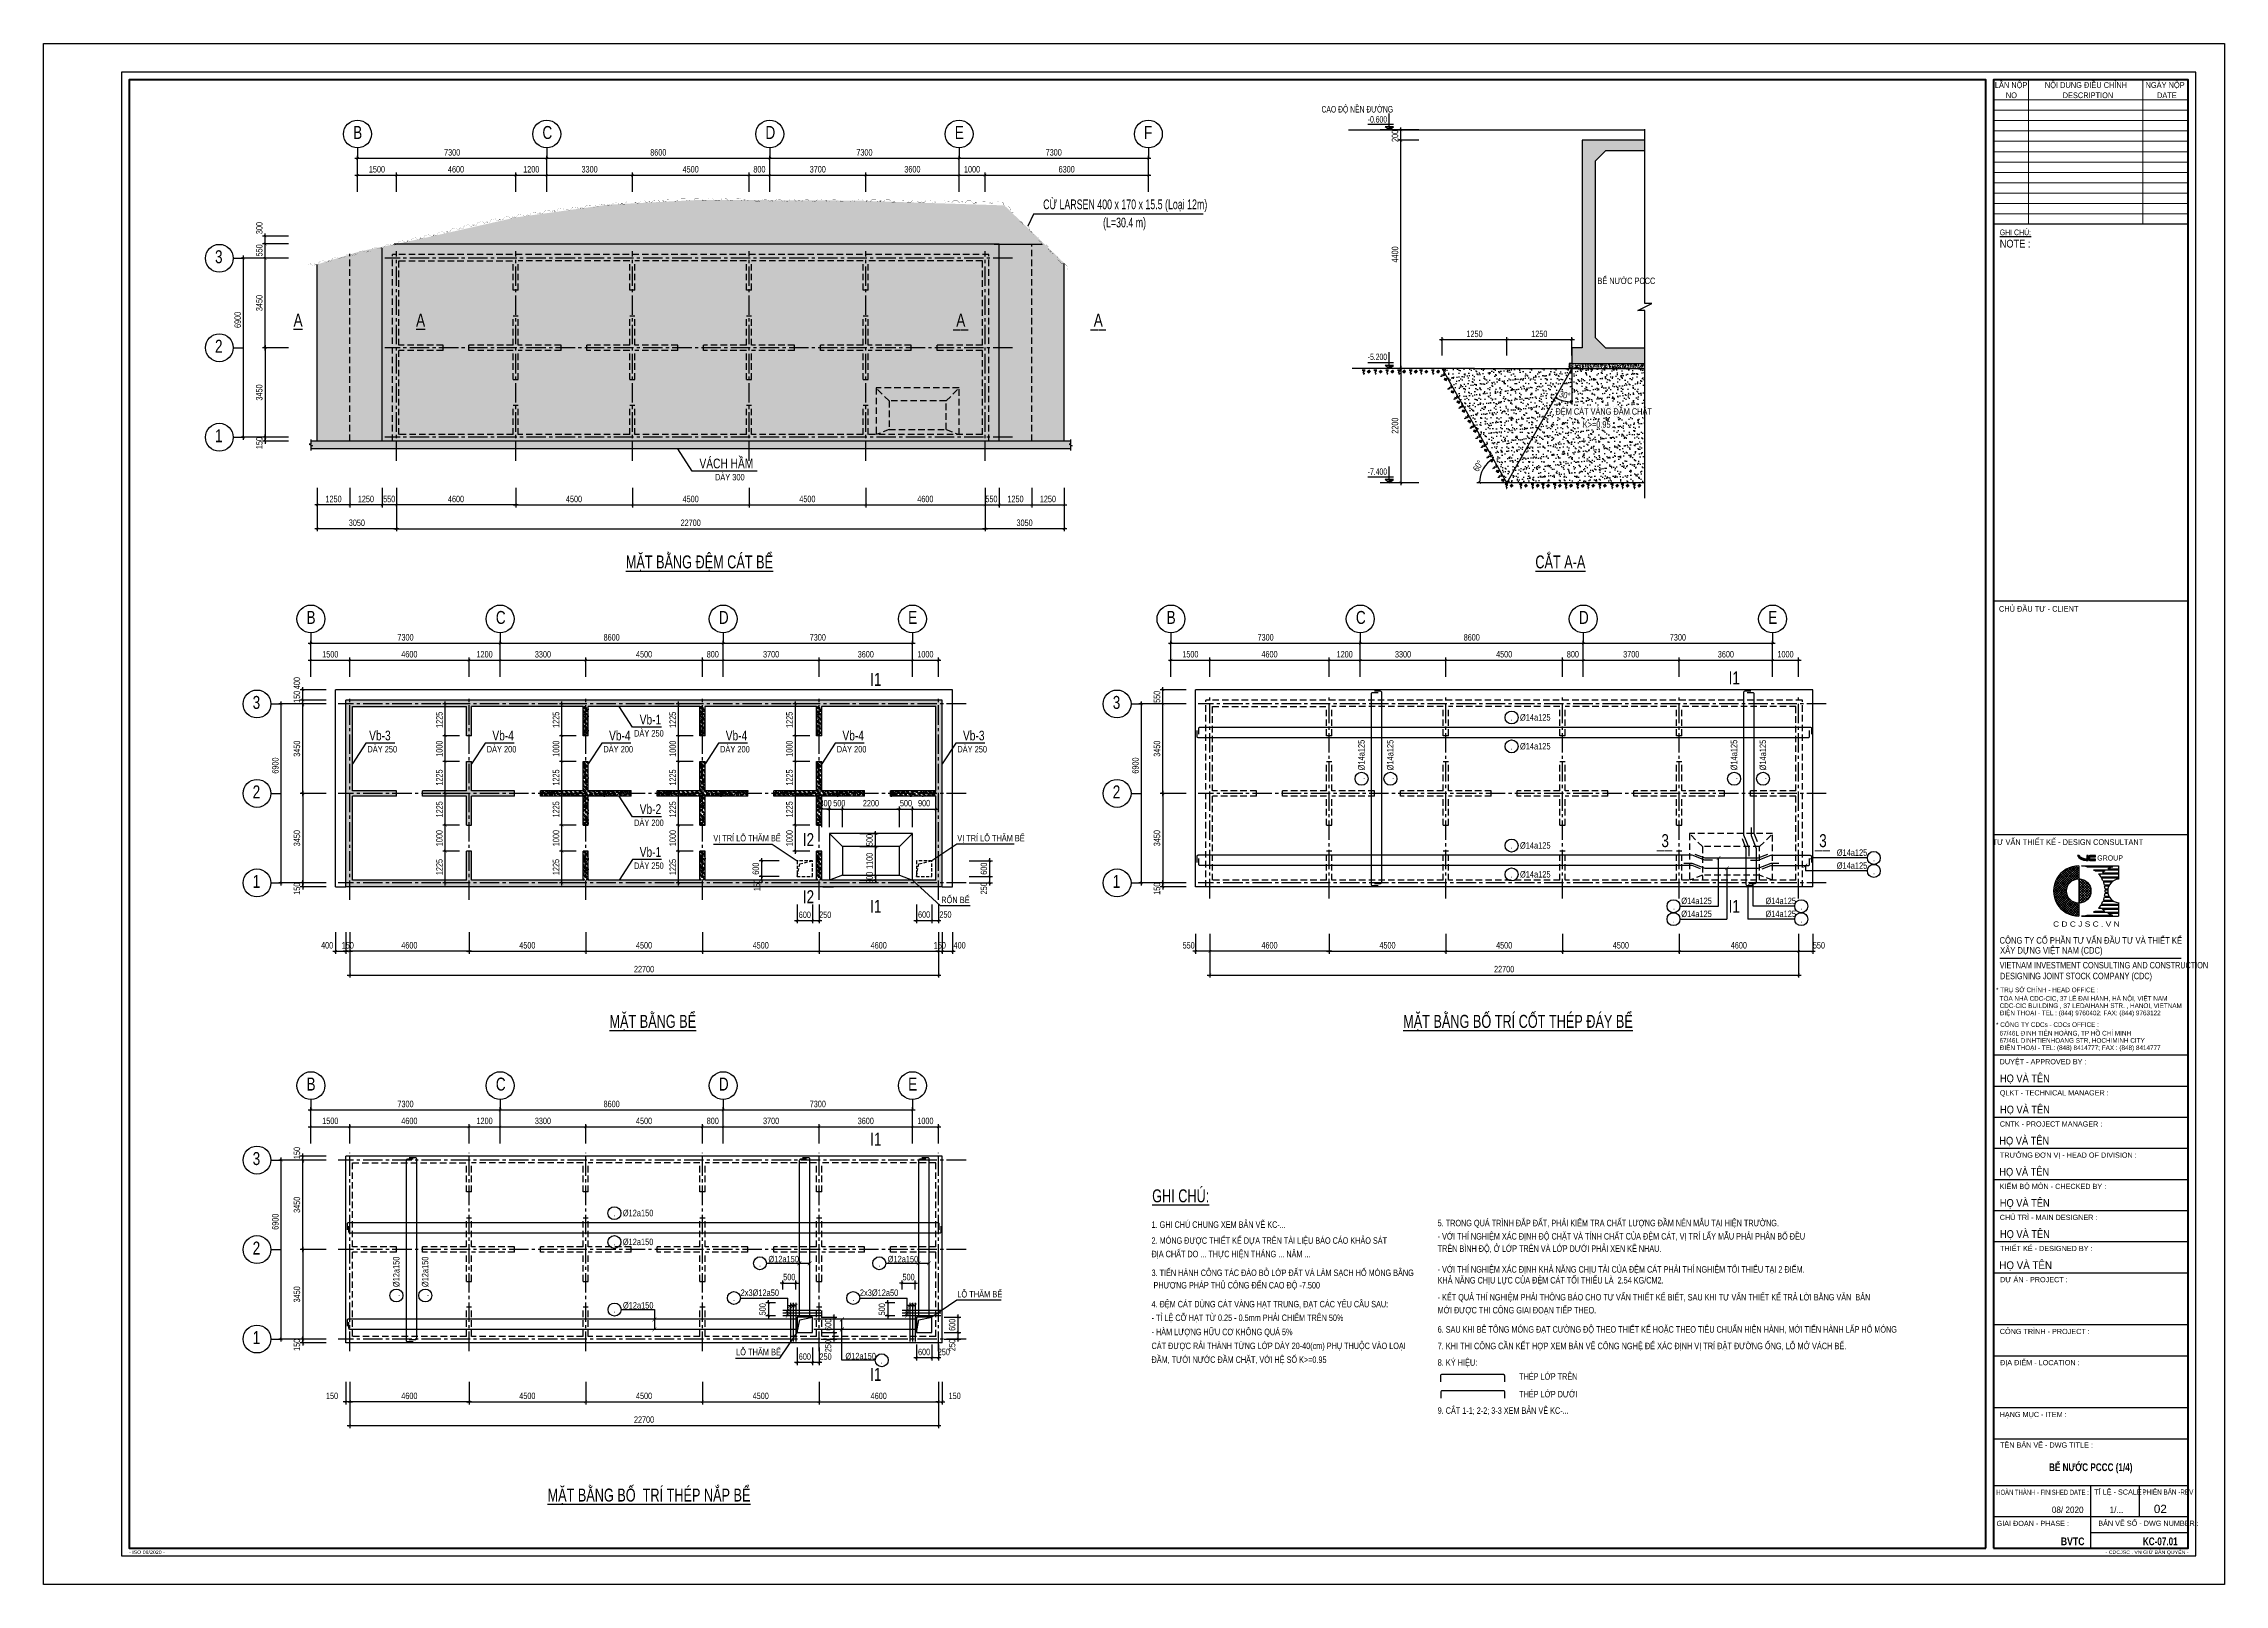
# Model space of a CAD drawing. Header units: millimetres. Extents: x -743195 to -406795, y -426565 to -367165.
# Drawn here: x -743195 to -659095, y -426565 to -367165 of the extents above; entities that cross this region are included whole.
import ezdxf
from ezdxf.enums import TextEntityAlignment as Align

# ---------------------------------------------------------------- set-up
doc = ezdxf.new("R2010")
doc.units = ezdxf.units.MM
doc.header["$LTSCALE"] = 1000
doc.header["$MEASUREMENT"] = 0
doc.linetypes.add('CENTER2', pattern=[1.125, 0.75, -0.125, 0.125, -0.125])
doc.linetypes.add('HIDDEN', pattern=[0.375, 0.25, -0.125])
for name, color, linetype in [('004HIDDEN', 252, 'HIDDEN'), ('CDC -TEXT KHUNG', 7, 'Continuous'), ('CDC-KHUNGTEN', 7, 'Continuous'), ('CDC.01.AXIS', 160, 'CENTER2'), ('CDC.02.DIM', 1, 'Continuous'), ('CDC.03.BORDER', 3, 'Continuous'), ('CDC.04.HIDDEN', 8, 'HIDDEN'), ('CDC.05.STEEL', 4, 'Continuous'), ('CDC.06.TEXT', 2, 'Continuous'), ('CDC.10.HATCH', 251, 'Continuous'), ('CDC.14.STEELNUM', 3, 'Continuous'), ('CDC.16.BIGTEXT', 6, 'Continuous'), ('CHI', 1, 'Continuous'), ('DIM', 1, 'Continuous'), ('KCS_CHI', 1, 'Continuous'), ('KCS_HATCH', 8, 'Continuous')]:
    doc.layers.add(name, color=color, linetype=linetype)
doc.styles.add('ARIAL', font='arial.ttf', dxfattribs={"width": 0.7})
doc.styles.add('Arial_4', font='arial.ttf', dxfattribs={"width": 0.75, "height": 3})
doc.styles.add('Arial_B_3', font='arialbd.ttf', dxfattribs={"width": 0.75, "height": 3})
doc.styles.add('KCS_SMTEXT', font='arial.ttf', dxfattribs={"width": 0.7})
doc.styles.add('KT CDC', font='arial.ttf', dxfattribs={"width": 0.85, "height": 200})
doc.dimstyles.new('1.50 HHT', dxfattribs={"dimscale": 100, "dimtxt": 2.5, "dimasz": 1, "dimexe": 1, "dimexo": 0, "dimgap": 1, "dimtad": 1, "dimdec": 0, "dimlfac": 0.5, "dimdsep": 46, "dimtxsty": 'ARIAL', "dimblk": 'ARCHTICK', "dimcen": 1, "dimdle": 1, "dimclrd": 1, "dimclre": 1, "dimclrt": 2, "dimadec": 0, "dimazin": 0, "dimtfac": 0.00072, "dimtdec": 0, "dimtix": 1, "dimtmove": 2, "dimatfit": 3, "dimldrblk": 'ARCHTICK', "dimfxl": 7, "dimtolj": 1, "dimarcsym": 1})
doc.dimstyles.new('100', dxfattribs={"dimscale": 100, "dimtxt": 2.5, "dimasz": 1, "dimexe": 1, "dimexo": 0, "dimgap": 1, "dimtad": 1, "dimdec": 0, "dimdsep": 46, "dimtxsty": 'ARIAL', "dimblk": 'ARCHTICK', "dimcen": 1, "dimdle": 1, "dimclrd": 1, "dimclre": 1, "dimclrt": 2, "dimadec": 0, "dimazin": 0, "dimtfac": 0.00072, "dimtdec": 0, "dimtix": 1, "dimtmove": 2, "dimatfit": 3, "dimldrblk": 'ARCHTICK', "dimfxl": 1, "dimtolj": 1, "dimarcsym": 0})
pattern_1 = [(50, (3326.72, -18708.47), (215.178055, -18.82564), [22.5, -247.5]), (355, (3326.72, -18708.47), (-41.6254, 225.65764), [18, -198]), (100.4514, (3344.65, -18710.04), (173.552815, 206.831863), [19.122057, -210.342634]), (46.1842, (3326.72, -18648.47), (320.172315, -49.655704), [33.75, -371.25]), (96.6356, (3353.4, -18652.6), (280.39881, 292.23536), [28.68309, -315.5139]), (351.1842, (3326.7, -18648.47), (280.39858, 292.23558), [27, -297]), (21, (3356.72, -18663.47), (179.072116, -120.785667), [22.5, -247.5]), (226, (3356.72, -18663.47), (201.564637, -109.66194), [18, -198]), (71.4514, (3371.64, -18673.53), (252.06679, 96.75915), [19.122057, -210.342634]), (67.5, (3326.716, -18708.47), (-46.774855, 88.3123386), [0, -195.6, 0, -201, 0, -198.75]), (4.5, (3326.72, -18708.47), (85.005277, 114.030957), [0, -114.6, 0, -191.1, 0, -75.75]), (327.5, (3259.816, -18708.47), (160.146731, -6.7664615), [0, -75, 0, -234, 0, -310.5]), (317.5, (3229.82, -18708.47), (174.95585, 30.031495), [0, -97.5, 0, -155.4, 0, -220.5]), (315, (3326.72, -18708.47), (90.156115, 90.156115), []), (315, (3326.72, -18671.72), (90.156115, 90.156115), [])]
pattern_2 = [(50, (7826.72, -18708.47), (215.178055, -18.82564), [22.5, -247.5]), (355, (7826.72, -18708.47), (-41.6254, 225.65764), [18, -198]), (100.4514, (7844.65, -18710.04), (173.552815, 206.83186), [19.122057, -210.342634]), (46.1842, (7826.72, -18648.47), (320.172315, -49.655704), [33.75, -371.25]), (96.6356, (7853.4, -18652.6), (280.39881, 292.23536), [28.68309, -315.5139]), (351.1842, (7826.7, -18648.47), (280.39858, 292.23558), [27, -297]), (21, (7856.72, -18663.47), (179.072116, -120.785667), [22.5, -247.5]), (226, (7856.72, -18663.47), (201.564637, -109.66194), [18, -198]), (71.4514, (7871.64, -18673.53), (252.06679, 96.75915), [19.122057, -210.342634]), (67.5, (7826.716, -18708.47), (-46.774855, 88.3123386), [0, -195.6, 0, -201, 0, -198.75]), (4.5, (7826.72, -18708.47), (85.005277, 114.030957), [0, -114.6, 0, -191.1, 0, -75.75]), (327.5, (7759.816, -18708.47), (160.146731, -6.7664615), [0, -75, 0, -234, 0, -310.5]), (317.5, (7729.82, -18708.47), (174.95585, 30.031495), [0, -97.5, 0, -155.4, 0, -220.5]), (315, (7826.72, -18708.47), (90.156115, 90.156115), []), (315, (7826.72, -18671.72), (90.156115, 90.156115), [])]
pattern_3 = [(50, (12326.72, -18708.47), (215.178055, -18.82564), [22.5, -247.5]), (355, (12326.72, -18708.47), (-41.6254, 225.65764), [18, -198]), (100.4514, (12344.65, -18710.04), (173.552815, 206.83186), [19.122057, -210.342634]), (46.1842, (12326.72, -18648.47), (320.172315, -49.655704), [33.75, -371.25]), (96.6356, (12353.4, -18652.6), (280.39881, 292.23536), [28.68309, -315.5139]), (351.1842, (12326.7, -18648.47), (280.39858, 292.23558), [27, -297]), (21, (12356.72, -18663.47), (179.072116, -120.785667), [22.5, -247.5]), (226, (12356.72, -18663.47), (201.564637, -109.66194), [18, -198]), (71.4514, (12371.64, -18673.53), (252.06679, 96.75915), [19.122057, -210.342634]), (67.5, (12326.716, -18708.47), (-46.774855, 88.3123386), [0, -195.6, 0, -201, 0, -198.75]), (4.5, (12326.72, -18708.47), (85.005277, 114.030957), [0, -114.6, 0, -191.1, 0, -75.75]), (327.5, (12259.816, -18708.47), (160.146731, -6.7664615), [0, -75, 0, -234, 0, -310.5]), (317.5, (12229.82, -18708.47), (174.95585, 30.031495), [0, -97.5, 0, -155.4, 0, -220.5]), (315, (12326.72, -18708.47), (90.156115, 90.156115), []), (315, (12326.72, -18671.72), (90.156115, 90.156115), [])]

msp = doc.modelspace()

# ---------------------------------------------------------------- texts
at = {"layer": 'CDC -TEXT KHUNG', "color": 6, "style": 'Arial_B_3', "width": 0.75}
msp.add_text('BỂ NƯỚC PCCC (1/4)', height=300, dxfattribs=at).set_placement((-664248.3, -422199), align=Align.CENTER)
msp.add_text('KC-07.01', height=300, dxfattribs=at).set_placement((-660894.9, -425057.5), align=Align.RIGHT)
at = {"layer": 'CDC.06.TEXT', "style": 'KCS_SMTEXT', "width": 0.6}
for s, p in [('CAO ĐỘ NỀN ĐƯỜNG', (-692534.5, -369821.6)), ('-0.600', (-691757, -370209.6)), ('-5.200', (-691757, -379365.4)), ('-7.400', (-691757, -383791.5))]:
    msp.add_text(s, height=250, dxfattribs=at).set_placement(p, align=Align.CENTER)
at = {"layer": 'CDC.06.TEXT', "color": 6, "style": 'KCS_SMTEXT', "width": 0.75}
for s, p in [('B', (-731257.9, -370841.2)), ('C', (-723957.9, -370841.2)), ('D', (-715357.9, -370841.2)), ('E', (-708057.9, -370841.2)), ('F', (-700757.9, -370841.2)), ('3', (-736585.6, -375631.8)), ('%%UA', (-733555.8, -378074.7)), ('%%UA', (-728831, -378074.7)), ('A', (-707999.3, -378074.7)), ('A', (-702697.2, -378074.7)), ('__', (-708121.1, -378086.3)), ('__', (-702819, -378086.3)), ('2', (-736585.6, -379081.8)), ('1', (-736585.6, -382531.8)), ('B', (-733056, -389537.8)), ('C', (-725756, -389537.8)), ('D', (-717156, -389537.8)), ('E', (-709856, -389537.8)), ('B', (-699887.2, -389537.8)), ('C', (-692587.2, -389537.8)), ('D', (-683987.2, -389537.8)), ('E', (-676687.2, -389537.8)), ('I1', (-711320.4, -391926.4)), ('I1', (-678215.2, -391866.3)), ('3', (-735133.6, -392813.4)), ('3', (-701964.9, -392813.4)), ('2', (-735133.6, -396263.4)), ('2', (-701964.9, -396263.4)), ('I2', (-713918.3, -398102.8)), ('3', (-680806.5, -398143.2)), ('3', (-674722.1, -398143.2)), ('__', (-680977.9, -398164.1)), ('__', (-674893.5, -398164.1)), ('1', (-735133.6, -399713.4)), ('1', (-701964.9, -399713.4)), ('I2', (-713918.3, -400305.7)), ('I1', (-711320.4, -400675)), ('I1', (-678215.2, -400675)), ('B', (-733056, -407528.1)), ('C', (-725756, -407528.1)), ('D', (-717156, -407528.1)), ('E', (-709856, -407528.1)), ('I1', (-711320.4, -409652.4)), ('3', (-735133.6, -410399.6)), ('2', (-735133.6, -413849.6)), ('1', (-735133.6, -417299.6)), ('I1', (-711320.4, -418720.4))]:
    msp.add_text(s, height=500, dxfattribs=at).set_placement(p)
at = {"layer": 'CDC.06.TEXT', "style": 'ARIAL', "width": 0.65}
for s, p in [('CỪ LARSEN 400 x 170 x 15.5 (Loại 12m)', (-701484.9, -373361.8)), ('(L=30.4 m)', (-701509.2, -374062.1))]:
    msp.add_text(s, height=375, dxfattribs=at).set_placement(p, align=Align.MIDDLE_CENTER)
at = {"layer": 'CDC.06.TEXT', "color": 2, "style": 'ARIAL'}
for s, width, p in [('BỂ NƯỚC PCCC', 0.65, (-683273.2, -376435, -320000)), ('ĐỆM CÁT VÀNG ĐẦM CHẶT', 0.65, (-684891.2, -381473.1)), ('K>=0.95', 0.65, (-683838.3, -381973.1)), ('1. GHI CHÚ CHUNG XEM BẢN VẼ KC-...', 0.7, (-700468.1, -412820.5)), ('5. TRONG QUÁ TRÌNH ĐẮP ĐẤT, PHẢI KIỂM TRA CHẤT LƯỢNG ĐẦM NÉN MẪU TẠI HIỆN TRƯỜNG.', 0.7, (-689434.4, -412759.3)), ('ĐỊA CHẤT DO ... THỰC HIỆN THÁNG ... NĂM ...', 0.7, (-700468.1, -413953.6)), ('2. MÓNG ĐƯỢC THIẾT KẾ DỰA TRÊN TÀI LIỆU BÁO CÁO KHẢO SÁT ', 0.7, (-700468.1, -413434.9)), ('TRÊN BÌNH ĐỘ, Ở LỚP TRÊN VÀ LỚP DƯỚI PHẢI XEN KẼ NHAU.', 0.7, (-689434.4, -413745.6)), ('- VỚI THÍ NGHIỆM XÁC ĐỊNH ĐỘ CHẶT VÀ TÍNH CHẤT CỦA ĐỆM CÁT, VỊ TRÍ LẤY MẪU PHẢI PHÂN BỔ ĐỀU', 0.7, (-689434.4, -413272.6)), ('3. TIẾN HÀNH CÔNG TÁC ĐÀO BỎ LỚP ĐẤT VÀ LÀM SẠCH HỐ MÓNG BẰNG ', 0.7, (-700468.1, -414677.8)), ('- VỚI THÍ NGHIỆM XÁC ĐỊNH KHẢ NĂNG CHỊU TẢI CỦA ĐỆM CÁT PHẢI THÍ NGHIỆM TỔI THIỂU TẠI 2 ĐIỂM.', 0.7, (-689434.4, -414546.6)), (' PHƯƠNG PHÁP THỦ CÔNG ĐẾN CAO ĐỘ -7.500', 0.7, (-700468.1, -415158)), ('- KẾT QUẢ THÍ NGHIỆM PHẢI THÔNG BÁO CHO TƯ VẤN THIẾT KẾ BIẾT, SAU KHI TƯ VẤN THIẾT KẾ TRẢ LỜI BẰNG VĂN  BẢN', 0.7, (-689434.4, -415619.6)), ('KHẢ NĂNG CHỊU LỰC CỦA ĐỆM CÁT TỐI THIỂU LÀ  2.54 KG/CM2. ', 0.7, (-689434.4, -414966.1)), ('4. ĐỆM CÁT DÙNG CÁT VÀNG HẠT TRUNG, ĐẠT CÁC YÊU CẦU SAU:', 0.7, (-700468.1, -415886.3)), ('- TỈ LỆ CỠ HẠT TỪ 0.25 - 0.5mm PHẢI CHIẾM TRÊN 50%%%', 0.7, (-700468.1, -416411.2)), ('MỚI ĐƯỢC THI CÔNG GIAI ĐOẠN TIẾP THEO.', 0.7, (-689434.4, -416120)), ('- HÀM LƯỢNG HỮU CƠ KHÔNG QUÁ 5%%%', 0.7, (-700468.1, -416959.5)), ('6. SAU KHI BÊ TÔNG MÓNG ĐẠT CƯỜNG ĐỘ THEO THIẾT KẾ HOẶC THEO TIÊU CHUẨN HIỆN HÀNH, MỚI TIẾN HÀNH LẤP HỐ MÓNG', 0.7, (-689434.4, -416860.7)), ('ĐẦM, TƯỚI NƯỚC ĐẦM CHẶT, VỚI HỆ SỐ K>=0.95', 0.7, (-700468.1, -418027)), ('CÁT ĐƯỢC RẢI THÀNH TỪNG LỚP DÀY 20-40(cm) PHỤ THUỘC VÀO LOẠI', 0.7, (-700468.1, -417494.6)), ('8. KÝ HIỆU:', 0.65, (-689434.4, -418137.8)), ('7. KHI THI CÔNG CẦN KẾT HỢP XEM BẢN VẼ CÔNG NGHỆ ĐỂ XÁC ĐỊNH VỊ TRÍ ĐẶT ĐƯỜNG ỐNG, LỖ MỞ VÁCH BỂ.', 0.65, (-689434.4, -417499.3)), ('THÉP LỚP TRÊN', 0.7, (-686290.5, -418676)), ('THÉP LỚP DƯỚI', 0.7, (-686290.5, -419357.7)), ('9. CẮT 1-1; 2-2; 3-3 XEM BẢN VẼ KC-...', 0.7, (-689434.4, -419990.9))]:
    msp.add_text(s, height=250, dxfattribs=dict(at, width=width)).set_placement(p)
at = {"layer": 'CDC.06.TEXT', "color": 3, "style": 'KCS_SMTEXT'}
for s, height, width, p in [('VÁCH HẦM', 375, 0.75, (-717902.2, -383539)), ('Vb-1', 375, 0.75, (-720206.9, -393413.3)), ('Vb-3', 375, 0.75, (-730641.1, -394027.2)), ('Vb-4', 375, 0.75, (-725888.9, -394027.2)), ('Vb-4', 375, 0.75, (-721388.9, -394027.2)), ('Vb-4', 375, 0.75, (-716888.9, -394027.2)), ('Vb-4', 375, 0.75, (-712388.9, -394027.2)), ('Vb-3', 375, 0.75, (-707740, -394027.2)), ('Vb-2', 375, 0.75, (-720206.9, -396863.3)), ('VỊ TRÍ LỖ THĂM BỂ', 250, 0.65, (-717367.1, -397919)), ('VỊ TRÍ LỖ THĂM BỂ', 250, 0.65, (-707959.9, -397919)), ('Vb-1', 375, 0.75, (-720206.9, -398517.9)), ('RỐN BỂ', 250, 0.75, (-708578.9, -400302.3)), ('LỖ THĂM BỂ', 250, 0.75, (-707959.9, -415505.1)), ('LỖ THĂM BỂ', 250, 0.75, (-716491.6, -417731.9))]:
    msp.add_text(s, height=height, dxfattribs=dict(at, width=width)).set_placement(p)
at = {"layer": 'CDC.06.TEXT', "style": 'KCS_SMTEXT', "width": 0.75}
for s, p in [('DÀY 300', (-717305.7, -384005.2)), ('DÀY 250', (-720425.3, -393879.5)), ('%%C14a125', (-686258.6, -393264.6)), ('DÀY 250', (-730708.4, -394493.4)), ('DÀY 200', (-726108.4, -394493.4)), ('DÀY 200', (-721608.4, -394493.4)), ('DÀY 200', (-717108.4, -394493.4)), ('DÀY 200', (-712608.4, -394493.4)), ('DÀY 250', (-707958.4, -394493.4)), ('%%C14a125', (-686258.6, -394377.5)), ('DÀY 200', (-720425.3, -397329.5)), ('%%C14a125', (-686258.6, -398201.6)), ('%%C14a125', (-674042.8, -398479.3)), ('DÀY 250', (-720425.3, -398984.1)), ('%%C14a125', (-686258.6, -399314.5)), ('%%C14a125', (-674042.8, -398979.3)), ('%%C14a125', (-680038.6, -400339.3)), ('%%C14a125', (-676791.9, -400339.3)), ('%%C14a125', (-680038.6, -400839.3)), ('%%C14a125', (-676791.9, -400839.3)), ('%%C12a150', (-720858.4, -412373)), ('%%C12a150', (-720858.4, -413485.9)), ('%%C12a150', (-715243.4, -414150.2)), ('%%C12a150', (-710643.4, -414150.2)), ('2x3%%C12a50', (-716315.4, -415445.8)), ('2x3%%C12a50', (-711715.4, -415445.8)), ('%%C12a150', (-720853.3, -415932.6)), ('%%C12a150', (-712274.7, -417889.6))]:
    msp.add_text(s, height=250, dxfattribs=at).set_placement(p)
for s, p in [('%%C14a125', (-692251.8, -395182.6)), ('%%C14a125', (-691138.9, -395182.6)), ('%%C14a125', (-677881.7, -395182.6)), ('%%C14a125', (-676768.8, -395182.6)), ('%%C12a150', (-729470.8, -415104.2)), ('%%C12a150', (-728357.9, -415104.2))]:
    msp.add_text(s, height=250, rotation=90, dxfattribs=at).set_placement(p)
at = {"layer": 'CDC.14.STEELNUM', "style": 'KCS_SMTEXT', "width": 0.6}
for p in [(-686583.4, -393145.6), (-686583.4, -394258.5), (-686583.4, -398082.6), (-686583.4, -399195.5), (-672604.7, -399066), (-672603.9, -398566), (-680352.6, -400926.1), (-680326, -400426.1), (-675405.1, -400926.1), (-675404.3, -400426.1), (-721183.2, -412254), (-721183.2, -413366.9), (-715568.2, -414187), (-710968.2, -414187), (-721178.1, -415969.4), (-716572.1, -415515.8), (-711972.1, -415515.8), (-710880.4, -417927.4)]:
    msp.add_text('.', height=250, dxfattribs=at).set_placement(p, align=Align.MIDDLE_CENTER)
for p in [(-692370.8, -395507.4), (-691257.9, -395507.4), (-678000.7, -395507.4), (-676887.7, -395507.4), (-729589.8, -415429), (-728476.9, -415429)]:
    msp.add_text('.', height=250, rotation=90, dxfattribs=at).set_placement(p, align=Align.MIDDLE_CENTER)
at = {"layer": 'CDC.16.BIGTEXT', "style": 'KCS_SMTEXT', "width": 0.7}
for s, p in [('%%UMẶT BẰNG ĐỆM CÁT BỂ', (-717904.7, -387397.3)), ('%%UCẮT A-A', (-684703, -387397.3)), ('%%UMẶT BẰNG BỂ', (-719702.8, -405109.6)), ('%%UMẶT BẰNG BỐ TRÍ CỐT THÉP ĐÁY BỂ', (-686336.5, -405109.6)), ('%%UMẶT BẰNG BỐ  TRÍ THÉP NẮP BỂ', (-719848.3, -423373.1))]:
    msp.add_text(s, height=500, dxfattribs=at).set_placement(p, align=Align.CENTER)
msp.add_text('%%UGHI CHÚ:', height=500, dxfattribs=at).set_placement((-700444, -411836.2, -400000))

# ---------------------------------------------------------------- blocks, each defined once
blk = doc.blocks.new('_ArchTick')
at = {"color": 0, "linetype": 'ByBlock', "const_width": 0.15}
blk.add_lwpolyline([(-0.5, -0.5), (0.5, 0.5)], dxfattribs=at)
blk = doc.blocks.new('*D26')
at = {"layer": 'CDC.02.DIM', "color": 1, "lineweight": -2, "transparency": 16777216}
for p, q in [((-732297, -396072), (-733299, -396072)), ((-733199, -395972), (-733199, -399622)), ((-732297, -399522), (-733299, -399522))]:
    blk.add_line(p, q, dxfattribs=at)
at = {"layer": 'Defpoints', "color": 0, "transparency": 16777216}
for p in [(-732297, -396072), (-733199, -399522), (-732297, -399522)]:
    blk.add_point(p, dxfattribs=at)
at = {"layer": 'CDC.02.DIM', "color": 1, "lineweight": -2, "transparency": 16777216, "xscale": 100, "yscale": 100, "zscale": 100}
for p, rotation in [((-733199, -396072), 90), ((-733199, -399522), 270)]:
    blk.add_blockref('_ArchTick', p, dxfattribs=dict(at, rotation=rotation))
at = {"layer": 'CDC.02.DIM', "color": 2, "transparency": 16777216, "insert": (-733426, -397797), "char_height": 250, "attachment_point": 5, "rotation": 90, "style": 'ARIAL'}
blk.add_mtext('\\A1;3450', dxfattribs=at)
blk = doc.blocks.new('*D27')
at = {"layer": 'CDC.02.DIM', "color": 1, "lineweight": -2, "transparency": 16777216}
for p, q in [((-732297, -392622), (-733299, -392622)), ((-733199, -396172), (-733199, -392522)), ((-732297, -396072), (-733299, -396072))]:
    blk.add_line(p, q, dxfattribs=at)
at = {"layer": 'Defpoints', "color": 0, "transparency": 16777216}
for p in [(-733199, -392622), (-732297, -392622), (-732297, -396072)]:
    blk.add_point(p, dxfattribs=at)
at = {"layer": 'CDC.02.DIM', "color": 1, "lineweight": -2, "transparency": 16777216, "xscale": 100, "yscale": 100, "zscale": 100}
for p, rotation in [((-733199, -392622), 90), ((-733199, -396072), 270)]:
    blk.add_blockref('_ArchTick', p, dxfattribs=dict(at, rotation=rotation))
at = {"layer": 'CDC.02.DIM', "color": 2, "transparency": 16777216, "insert": (-733426, -394347), "char_height": 250, "attachment_point": 5, "rotation": 90, "style": 'ARIAL'}
blk.add_mtext('\\A1;3450', dxfattribs=at)
blk = doc.blocks.new('*D28')
at = {"layer": 'CDC.02.DIM', "color": 1, "lineweight": -2, "transparency": 16777216}
for p, q in [((-732297, -392622), (-734129, -392622)), ((-734029, -399622), (-734029, -392522)), ((-732297, -399522), (-734129, -399522))]:
    blk.add_line(p, q, dxfattribs=at)
at = {"layer": 'Defpoints', "color": 0, "transparency": 16777216}
for p in [(-734029, -392622), (-732297, -392622), (-732297, -399522)]:
    blk.add_point(p, dxfattribs=at)
at = {"layer": 'CDC.02.DIM', "color": 1, "lineweight": -2, "transparency": 16777216, "xscale": 100, "yscale": 100, "zscale": 100}
for p, rotation in [((-734029, -392622), 90), ((-734029, -399522), 270)]:
    blk.add_blockref('_ArchTick', p, dxfattribs=dict(at, rotation=rotation))
at = {"layer": 'CDC.02.DIM', "color": 2, "transparency": 16777216, "insert": (-734257, -394998), "char_height": 250, "attachment_point": 5, "rotation": 90, "style": 'ARIAL'}
blk.add_mtext('\\A1;6900', dxfattribs=at)
blk = doc.blocks.new('*D29')
at = {"layer": 'CDC.02.DIM', "color": 1, "lineweight": -2, "transparency": 16777216}
for p, q in [((-731389, -401418), (-731389, -402257)), ((-726789, -401418), (-726789, -402257)), ((-726689, -402157), (-731489, -402157))]:
    blk.add_line(p, q, dxfattribs=at)
at = {"layer": 'Defpoints', "color": 0, "transparency": 16777216}
for p in [(-731389, -401418), (-726789, -401418), (-731389, -402157)]:
    blk.add_point(p, dxfattribs=at)
at = {"layer": 'CDC.02.DIM', "color": 1, "lineweight": -2, "transparency": 16777216, "xscale": 100, "yscale": 100, "zscale": 100, "rotation": 180}
blk.add_blockref('_ArchTick', (-731389, -402157), dxfattribs=at)
at = {"layer": 'CDC.02.DIM', "color": 1, "lineweight": -2, "transparency": 16777216, "xscale": 100, "yscale": 100, "zscale": 100}
blk.add_blockref('_ArchTick', (-726789, -402157), dxfattribs=at)
at = {"layer": 'CDC.02.DIM', "color": 2, "transparency": 16777216, "insert": (-729089, -401929), "char_height": 250, "attachment_point": 5, "style": 'ARIAL'}
blk.add_mtext('\\A1;4600', dxfattribs=at)
blk = doc.blocks.new('*D30')
at = {"layer": 'CDC.02.DIM', "color": 1, "lineweight": -2, "transparency": 16777216}
for p, q in [((-726789, -401418), (-726789, -402257)), ((-722289, -401418), (-722289, -402257)), ((-726889, -402157), (-722189, -402157))]:
    blk.add_line(p, q, dxfattribs=at)
at = {"layer": 'Defpoints', "color": 0, "transparency": 16777216}
for p in [(-726789, -401418), (-722289, -401418), (-722289, -402157)]:
    blk.add_point(p, dxfattribs=at)
at = {"layer": 'CDC.02.DIM', "color": 1, "lineweight": -2, "transparency": 16777216, "xscale": 100, "yscale": 100, "zscale": 100, "rotation": 180}
blk.add_blockref('_ArchTick', (-726789, -402157), dxfattribs=at)
at = {"layer": 'CDC.02.DIM', "color": 1, "lineweight": -2, "transparency": 16777216, "xscale": 100, "yscale": 100, "zscale": 100}
blk.add_blockref('_ArchTick', (-722289, -402157), dxfattribs=at)
at = {"layer": 'CDC.02.DIM', "color": 2, "transparency": 16777216, "insert": (-724539, -401929), "char_height": 250, "attachment_point": 5, "style": 'ARIAL'}
blk.add_mtext('\\A1;4500', dxfattribs=at)
blk = doc.blocks.new('*D31')
at = {"layer": 'CDC.02.DIM', "color": 1, "lineweight": -2, "transparency": 16777216}
for p, q in [((-722289, -401418), (-722289, -402257)), ((-717789, -401418), (-717789, -402257)), ((-722389, -402157), (-717689, -402157))]:
    blk.add_line(p, q, dxfattribs=at)
at = {"layer": 'Defpoints', "color": 0, "transparency": 16777216}
for p in [(-722289, -401418), (-717789, -401418), (-717789, -402157)]:
    blk.add_point(p, dxfattribs=at)
at = {"layer": 'CDC.02.DIM', "color": 1, "lineweight": -2, "transparency": 16777216, "xscale": 100, "yscale": 100, "zscale": 100, "rotation": 180}
blk.add_blockref('_ArchTick', (-722289, -402157), dxfattribs=at)
at = {"layer": 'CDC.02.DIM', "color": 1, "lineweight": -2, "transparency": 16777216, "xscale": 100, "yscale": 100, "zscale": 100}
blk.add_blockref('_ArchTick', (-717789, -402157), dxfattribs=at)
at = {"layer": 'CDC.02.DIM', "color": 2, "transparency": 16777216, "insert": (-720039, -401929), "char_height": 250, "attachment_point": 5, "style": 'ARIAL'}
blk.add_mtext('\\A1;4500', dxfattribs=at)
blk = doc.blocks.new('*D32')
at = {"layer": 'CDC.02.DIM', "color": 1, "lineweight": -2, "transparency": 16777216}
for p, q in [((-717789, -401418), (-717789, -402257)), ((-713289, -401418), (-713289, -402257)), ((-717889, -402157), (-713189, -402157))]:
    blk.add_line(p, q, dxfattribs=at)
at = {"layer": 'Defpoints', "color": 0, "transparency": 16777216}
for p in [(-717789, -401418), (-713289, -401418), (-713289, -402157)]:
    blk.add_point(p, dxfattribs=at)
at = {"layer": 'CDC.02.DIM', "color": 1, "lineweight": -2, "transparency": 16777216, "xscale": 100, "yscale": 100, "zscale": 100, "rotation": 180}
blk.add_blockref('_ArchTick', (-717789, -402157), dxfattribs=at)
at = {"layer": 'CDC.02.DIM', "color": 1, "lineweight": -2, "transparency": 16777216, "xscale": 100, "yscale": 100, "zscale": 100}
blk.add_blockref('_ArchTick', (-713289, -402157), dxfattribs=at)
at = {"layer": 'CDC.02.DIM', "color": 2, "transparency": 16777216, "insert": (-715539, -401929), "char_height": 250, "attachment_point": 5, "style": 'ARIAL'}
blk.add_mtext('\\A1;4500', dxfattribs=at)
blk = doc.blocks.new('*D33')
at = {"layer": 'CDC.02.DIM', "color": 1, "lineweight": -2, "transparency": 16777216}
for p, q in [((-713289, -401418), (-713289, -402257)), ((-708689, -401418), (-708689, -402257)), ((-713389, -402157), (-708589, -402157))]:
    blk.add_line(p, q, dxfattribs=at)
at = {"layer": 'Defpoints', "color": 0, "transparency": 16777216}
for p in [(-713289, -401418), (-708689, -401418), (-708689, -402157)]:
    blk.add_point(p, dxfattribs=at)
at = {"layer": 'CDC.02.DIM', "color": 1, "lineweight": -2, "transparency": 16777216, "xscale": 100, "yscale": 100, "zscale": 100, "rotation": 180}
blk.add_blockref('_ArchTick', (-713289, -402157), dxfattribs=at)
at = {"layer": 'CDC.02.DIM', "color": 1, "lineweight": -2, "transparency": 16777216, "xscale": 100, "yscale": 100, "zscale": 100}
blk.add_blockref('_ArchTick', (-708689, -402157), dxfattribs=at)
at = {"layer": 'CDC.02.DIM', "color": 2, "transparency": 16777216, "insert": (-710989, -401929), "char_height": 250, "attachment_point": 5, "style": 'ARIAL'}
blk.add_mtext('\\A1;4600', dxfattribs=at)
blk = doc.blocks.new('*D3')
at = {"layer": 'CDC.02.DIM', "color": 1, "lineweight": -2, "transparency": 16777216}
for p, q in [((-727151, -398297), (-727805, -398297)), ((-727705, -399622), (-727705, -398197)), ((-727151, -399522), (-727805, -399522))]:
    blk.add_line(p, q, dxfattribs=at)
at = {"layer": 'Defpoints', "color": 0, "transparency": 16777216}
for p in [(-727705, -398297), (-727151, -398297), (-727151, -399522)]:
    blk.add_point(p, dxfattribs=at)
at = {"layer": 'CDC.02.DIM', "color": 1, "lineweight": -2, "transparency": 16777216, "xscale": 100, "yscale": 100, "zscale": 100}
for p, rotation in [((-727705, -398297), 90), ((-727705, -399522), 270)]:
    blk.add_blockref('_ArchTick', p, dxfattribs=dict(at, rotation=rotation))
at = {"layer": 'CDC.02.DIM', "color": 2, "transparency": 16777216, "insert": (-727933, -398910), "char_height": 250, "attachment_point": 5, "rotation": 90, "style": 'ARIAL'}
blk.add_mtext('\\A1;1225', dxfattribs=at)
blk = doc.blocks.new('*D4')
at = {"layer": 'CDC.02.DIM', "color": 1, "lineweight": -2, "transparency": 16777216}
for p, q in [((-727151, -397297), (-727805, -397297)), ((-727705, -398397), (-727705, -397197)), ((-727151, -398297), (-727805, -398297))]:
    blk.add_line(p, q, dxfattribs=at)
at = {"layer": 'Defpoints', "color": 0, "transparency": 16777216}
for p in [(-727705, -397297), (-727151, -397297), (-727151, -398297)]:
    blk.add_point(p, dxfattribs=at)
at = {"layer": 'CDC.02.DIM', "color": 1, "lineweight": -2, "transparency": 16777216, "xscale": 100, "yscale": 100, "zscale": 100}
for p, rotation in [((-727705, -397297), 90), ((-727705, -398297), 270)]:
    blk.add_blockref('_ArchTick', p, dxfattribs=dict(at, rotation=rotation))
at = {"layer": 'CDC.02.DIM', "color": 2, "transparency": 16777216, "insert": (-727933, -397797), "char_height": 250, "attachment_point": 5, "rotation": 90, "style": 'ARIAL'}
blk.add_mtext('\\A1;1000', dxfattribs=at)
blk = doc.blocks.new('*D5')
at = {"layer": 'CDC.02.DIM', "color": 1, "lineweight": -2, "transparency": 16777216}
for p, q in [((-727151, -396072), (-727805, -396072)), ((-727705, -397397), (-727705, -395972)), ((-727151, -397297), (-727805, -397297))]:
    blk.add_line(p, q, dxfattribs=at)
at = {"layer": 'Defpoints', "color": 0, "transparency": 16777216}
for p in [(-727705, -396072), (-727151, -396072), (-727151, -397297)]:
    blk.add_point(p, dxfattribs=at)
at = {"layer": 'CDC.02.DIM', "color": 1, "lineweight": -2, "transparency": 16777216, "xscale": 100, "yscale": 100, "zscale": 100}
for p, rotation in [((-727705, -396072), 90), ((-727705, -397297), 270)]:
    blk.add_blockref('_ArchTick', p, dxfattribs=dict(at, rotation=rotation))
at = {"layer": 'CDC.02.DIM', "color": 2, "transparency": 16777216, "insert": (-727933, -396685), "char_height": 250, "attachment_point": 5, "rotation": 90, "style": 'ARIAL'}
blk.add_mtext('\\A1;1225', dxfattribs=at)
blk = doc.blocks.new('*D6')
at = {"layer": 'CDC.02.DIM', "color": 1, "lineweight": -2, "transparency": 16777216}
for p, q in [((-727151, -394847), (-727805, -394847)), ((-727705, -396172), (-727705, -394747)), ((-727151, -396072), (-727805, -396072))]:
    blk.add_line(p, q, dxfattribs=at)
at = {"layer": 'Defpoints', "color": 0, "transparency": 16777216}
for p in [(-727705, -394847), (-727151, -394847), (-727151, -396072)]:
    blk.add_point(p, dxfattribs=at)
at = {"layer": 'CDC.02.DIM', "color": 1, "lineweight": -2, "transparency": 16777216, "xscale": 100, "yscale": 100, "zscale": 100}
for p, rotation in [((-727705, -394847), 90), ((-727705, -396072), 270)]:
    blk.add_blockref('_ArchTick', p, dxfattribs=dict(at, rotation=rotation))
at = {"layer": 'CDC.02.DIM', "color": 2, "transparency": 16777216, "insert": (-727933, -395460), "char_height": 250, "attachment_point": 5, "rotation": 90, "style": 'ARIAL'}
blk.add_mtext('\\A1;1225', dxfattribs=at)
blk = doc.blocks.new('*D7')
at = {"layer": 'CDC.02.DIM', "color": 1, "lineweight": -2, "transparency": 16777216}
for p, q in [((-727151, -393847), (-727805, -393847)), ((-727705, -394947), (-727705, -393747)), ((-727151, -394847), (-727805, -394847))]:
    blk.add_line(p, q, dxfattribs=at)
at = {"layer": 'Defpoints', "color": 0, "transparency": 16777216}
for p in [(-727705, -393847), (-727151, -393847), (-727151, -394847)]:
    blk.add_point(p, dxfattribs=at)
at = {"layer": 'CDC.02.DIM', "color": 1, "lineweight": -2, "transparency": 16777216, "xscale": 100, "yscale": 100, "zscale": 100}
for p, rotation in [((-727705, -393847), 90), ((-727705, -394847), 270)]:
    blk.add_blockref('_ArchTick', p, dxfattribs=dict(at, rotation=rotation))
at = {"layer": 'CDC.02.DIM', "color": 2, "transparency": 16777216, "insert": (-727933, -394347), "char_height": 250, "attachment_point": 5, "rotation": 90, "style": 'ARIAL'}
blk.add_mtext('\\A1;1000', dxfattribs=at)
blk = doc.blocks.new('*D8')
at = {"layer": 'CDC.02.DIM', "color": 1, "lineweight": -2, "transparency": 16777216}
for p, q in [((-727151, -392622), (-727805, -392622)), ((-727705, -393947), (-727705, -392522)), ((-727151, -393847), (-727805, -393847))]:
    blk.add_line(p, q, dxfattribs=at)
at = {"layer": 'Defpoints', "color": 0, "transparency": 16777216}
for p in [(-727705, -392622), (-727151, -392622), (-727151, -393847)]:
    blk.add_point(p, dxfattribs=at)
at = {"layer": 'CDC.02.DIM', "color": 1, "lineweight": -2, "transparency": 16777216, "xscale": 100, "yscale": 100, "zscale": 100}
for p, rotation in [((-727705, -392622), 90), ((-727705, -393847), 270)]:
    blk.add_blockref('_ArchTick', p, dxfattribs=dict(at, rotation=rotation))
at = {"layer": 'CDC.02.DIM', "color": 2, "transparency": 16777216, "insert": (-727933, -393235), "char_height": 250, "attachment_point": 5, "rotation": 90, "style": 'ARIAL'}
blk.add_mtext('\\A1;1225', dxfattribs=at)
blk = doc.blocks.new('*D9')
at = {"layer": 'CDC.02.DIM', "color": 1, "lineweight": -2, "transparency": 16777216}
for p, q in [((-722651, -398297), (-723305, -398297)), ((-723205, -399622), (-723205, -398197)), ((-722651, -399522), (-723305, -399522))]:
    blk.add_line(p, q, dxfattribs=at)
at = {"layer": 'Defpoints', "color": 0, "transparency": 16777216}
for p in [(-723205, -398297), (-722651, -398297), (-722651, -399522)]:
    blk.add_point(p, dxfattribs=at)
at = {"layer": 'CDC.02.DIM', "color": 1, "lineweight": -2, "transparency": 16777216, "xscale": 100, "yscale": 100, "zscale": 100}
for p, rotation in [((-723205, -398297), 90), ((-723205, -399522), 270)]:
    blk.add_blockref('_ArchTick', p, dxfattribs=dict(at, rotation=rotation))
at = {"layer": 'CDC.02.DIM', "color": 2, "transparency": 16777216, "insert": (-723433, -398910), "char_height": 250, "attachment_point": 5, "rotation": 90, "style": 'ARIAL'}
blk.add_mtext('\\A1;1225', dxfattribs=at)
blk = doc.blocks.new('*D10')
at = {"layer": 'CDC.02.DIM', "color": 1, "lineweight": -2, "transparency": 16777216}
for p, q in [((-722651, -397297), (-723305, -397297)), ((-723205, -398397), (-723205, -397197)), ((-722651, -398297), (-723305, -398297))]:
    blk.add_line(p, q, dxfattribs=at)
at = {"layer": 'Defpoints', "color": 0, "transparency": 16777216}
for p in [(-723205, -397297), (-722651, -397297), (-722651, -398297)]:
    blk.add_point(p, dxfattribs=at)
at = {"layer": 'CDC.02.DIM', "color": 1, "lineweight": -2, "transparency": 16777216, "xscale": 100, "yscale": 100, "zscale": 100}
for p, rotation in [((-723205, -397297), 90), ((-723205, -398297), 270)]:
    blk.add_blockref('_ArchTick', p, dxfattribs=dict(at, rotation=rotation))
at = {"layer": 'CDC.02.DIM', "color": 2, "transparency": 16777216, "insert": (-723433, -397797), "char_height": 250, "attachment_point": 5, "rotation": 90, "style": 'ARIAL'}
blk.add_mtext('\\A1;1000', dxfattribs=at)
blk = doc.blocks.new('*D11')
at = {"layer": 'CDC.02.DIM', "color": 1, "lineweight": -2, "transparency": 16777216}
for p, q in [((-722651, -396072), (-723305, -396072)), ((-723205, -397397), (-723205, -395972)), ((-722651, -397297), (-723305, -397297))]:
    blk.add_line(p, q, dxfattribs=at)
at = {"layer": 'Defpoints', "color": 0, "transparency": 16777216}
for p in [(-723205, -396072), (-722651, -396072), (-722651, -397297)]:
    blk.add_point(p, dxfattribs=at)
at = {"layer": 'CDC.02.DIM', "color": 1, "lineweight": -2, "transparency": 16777216, "xscale": 100, "yscale": 100, "zscale": 100}
for p, rotation in [((-723205, -396072), 90), ((-723205, -397297), 270)]:
    blk.add_blockref('_ArchTick', p, dxfattribs=dict(at, rotation=rotation))
at = {"layer": 'CDC.02.DIM', "color": 2, "transparency": 16777216, "insert": (-723433, -396685), "char_height": 250, "attachment_point": 5, "rotation": 90, "style": 'ARIAL'}
blk.add_mtext('\\A1;1225', dxfattribs=at)
blk = doc.blocks.new('*D12')
at = {"layer": 'CDC.02.DIM', "color": 1, "lineweight": -2, "transparency": 16777216}
for p, q in [((-722651, -394847), (-723305, -394847)), ((-723205, -396172), (-723205, -394747)), ((-722651, -396072), (-723305, -396072))]:
    blk.add_line(p, q, dxfattribs=at)
at = {"layer": 'Defpoints', "color": 0, "transparency": 16777216}
for p in [(-723205, -394847), (-722651, -394847), (-722651, -396072)]:
    blk.add_point(p, dxfattribs=at)
at = {"layer": 'CDC.02.DIM', "color": 1, "lineweight": -2, "transparency": 16777216, "xscale": 100, "yscale": 100, "zscale": 100}
for p, rotation in [((-723205, -394847), 90), ((-723205, -396072), 270)]:
    blk.add_blockref('_ArchTick', p, dxfattribs=dict(at, rotation=rotation))
at = {"layer": 'CDC.02.DIM', "color": 2, "transparency": 16777216, "insert": (-723433, -395460), "char_height": 250, "attachment_point": 5, "rotation": 90, "style": 'ARIAL'}
blk.add_mtext('\\A1;1225', dxfattribs=at)
blk = doc.blocks.new('*D13')
at = {"layer": 'CDC.02.DIM', "color": 1, "lineweight": -2, "transparency": 16777216}
for p, q in [((-722651, -393847), (-723305, -393847)), ((-723205, -394947), (-723205, -393747)), ((-722651, -394847), (-723305, -394847))]:
    blk.add_line(p, q, dxfattribs=at)
at = {"layer": 'Defpoints', "color": 0, "transparency": 16777216}
for p in [(-723205, -393847), (-722651, -393847), (-722651, -394847)]:
    blk.add_point(p, dxfattribs=at)
at = {"layer": 'CDC.02.DIM', "color": 1, "lineweight": -2, "transparency": 16777216, "xscale": 100, "yscale": 100, "zscale": 100}
for p, rotation in [((-723205, -393847), 90), ((-723205, -394847), 270)]:
    blk.add_blockref('_ArchTick', p, dxfattribs=dict(at, rotation=rotation))
at = {"layer": 'CDC.02.DIM', "color": 2, "transparency": 16777216, "insert": (-723433, -394347), "char_height": 250, "attachment_point": 5, "rotation": 90, "style": 'ARIAL'}
blk.add_mtext('\\A1;1000', dxfattribs=at)
blk = doc.blocks.new('*D14')
at = {"layer": 'CDC.02.DIM', "color": 1, "lineweight": -2, "transparency": 16777216}
for p, q in [((-722651, -392622), (-723305, -392622)), ((-723205, -393947), (-723205, -392522)), ((-722651, -393847), (-723305, -393847))]:
    blk.add_line(p, q, dxfattribs=at)
at = {"layer": 'Defpoints', "color": 0, "transparency": 16777216}
for p in [(-723205, -392622), (-722651, -392622), (-722651, -393847)]:
    blk.add_point(p, dxfattribs=at)
at = {"layer": 'CDC.02.DIM', "color": 1, "lineweight": -2, "transparency": 16777216, "xscale": 100, "yscale": 100, "zscale": 100}
for p, rotation in [((-723205, -392622), 90), ((-723205, -393847), 270)]:
    blk.add_blockref('_ArchTick', p, dxfattribs=dict(at, rotation=rotation))
at = {"layer": 'CDC.02.DIM', "color": 2, "transparency": 16777216, "insert": (-723433, -393235), "char_height": 250, "attachment_point": 5, "rotation": 90, "style": 'ARIAL'}
blk.add_mtext('\\A1;1225', dxfattribs=at)
blk = doc.blocks.new('*D15')
at = {"layer": 'CDC.02.DIM', "color": 1, "lineweight": -2, "transparency": 16777216}
for p, q in [((-718151, -398297), (-718805, -398297)), ((-718705, -399622), (-718705, -398197)), ((-718151, -399522), (-718805, -399522))]:
    blk.add_line(p, q, dxfattribs=at)
at = {"layer": 'Defpoints', "color": 0, "transparency": 16777216}
for p in [(-718705, -398297), (-718151, -398297), (-718151, -399522)]:
    blk.add_point(p, dxfattribs=at)
at = {"layer": 'CDC.02.DIM', "color": 1, "lineweight": -2, "transparency": 16777216, "xscale": 100, "yscale": 100, "zscale": 100}
for p, rotation in [((-718705, -398297), 90), ((-718705, -399522), 270)]:
    blk.add_blockref('_ArchTick', p, dxfattribs=dict(at, rotation=rotation))
at = {"layer": 'CDC.02.DIM', "color": 2, "transparency": 16777216, "insert": (-718933, -398910), "char_height": 250, "attachment_point": 5, "rotation": 90, "style": 'ARIAL'}
blk.add_mtext('\\A1;1225', dxfattribs=at)
blk = doc.blocks.new('*D16')
at = {"layer": 'CDC.02.DIM', "color": 1, "lineweight": -2, "transparency": 16777216}
for p, q in [((-718151, -397297), (-718805, -397297)), ((-718705, -398397), (-718705, -397197)), ((-718151, -398297), (-718805, -398297))]:
    blk.add_line(p, q, dxfattribs=at)
at = {"layer": 'Defpoints', "color": 0, "transparency": 16777216}
for p in [(-718705, -397297), (-718151, -397297), (-718151, -398297)]:
    blk.add_point(p, dxfattribs=at)
at = {"layer": 'CDC.02.DIM', "color": 1, "lineweight": -2, "transparency": 16777216, "xscale": 100, "yscale": 100, "zscale": 100}
for p, rotation in [((-718705, -397297), 90), ((-718705, -398297), 270)]:
    blk.add_blockref('_ArchTick', p, dxfattribs=dict(at, rotation=rotation))
at = {"layer": 'CDC.02.DIM', "color": 2, "transparency": 16777216, "insert": (-718933, -397797), "char_height": 250, "attachment_point": 5, "rotation": 90, "style": 'ARIAL'}
blk.add_mtext('\\A1;1000', dxfattribs=at)
blk = doc.blocks.new('*D17')
at = {"layer": 'CDC.02.DIM', "color": 1, "lineweight": -2, "transparency": 16777216}
for p, q in [((-718151, -396072), (-718805, -396072)), ((-718705, -397397), (-718705, -395972)), ((-718151, -397297), (-718805, -397297))]:
    blk.add_line(p, q, dxfattribs=at)
at = {"layer": 'Defpoints', "color": 0, "transparency": 16777216}
for p in [(-718705, -396072), (-718151, -396072), (-718151, -397297)]:
    blk.add_point(p, dxfattribs=at)
at = {"layer": 'CDC.02.DIM', "color": 1, "lineweight": -2, "transparency": 16777216, "xscale": 100, "yscale": 100, "zscale": 100}
for p, rotation in [((-718705, -396072), 90), ((-718705, -397297), 270)]:
    blk.add_blockref('_ArchTick', p, dxfattribs=dict(at, rotation=rotation))
at = {"layer": 'CDC.02.DIM', "color": 2, "transparency": 16777216, "insert": (-718933, -396685), "char_height": 250, "attachment_point": 5, "rotation": 90, "style": 'ARIAL'}
blk.add_mtext('\\A1;1225', dxfattribs=at)
blk = doc.blocks.new('*D18')
at = {"layer": 'CDC.02.DIM', "color": 1, "lineweight": -2, "transparency": 16777216}
for p, q in [((-718151, -394847), (-718805, -394847)), ((-718705, -396172), (-718705, -394747)), ((-718151, -396072), (-718805, -396072))]:
    blk.add_line(p, q, dxfattribs=at)
at = {"layer": 'Defpoints', "color": 0, "transparency": 16777216}
for p in [(-718705, -394847), (-718151, -394847), (-718151, -396072)]:
    blk.add_point(p, dxfattribs=at)
at = {"layer": 'CDC.02.DIM', "color": 1, "lineweight": -2, "transparency": 16777216, "xscale": 100, "yscale": 100, "zscale": 100}
for p, rotation in [((-718705, -394847), 90), ((-718705, -396072), 270)]:
    blk.add_blockref('_ArchTick', p, dxfattribs=dict(at, rotation=rotation))
at = {"layer": 'CDC.02.DIM', "color": 2, "transparency": 16777216, "insert": (-718933, -395460), "char_height": 250, "attachment_point": 5, "rotation": 90, "style": 'ARIAL'}
blk.add_mtext('\\A1;1225', dxfattribs=at)
blk = doc.blocks.new('*D19')
at = {"layer": 'CDC.02.DIM', "color": 1, "lineweight": -2, "transparency": 16777216}
for p, q in [((-718151, -393847), (-718805, -393847)), ((-718705, -394947), (-718705, -393747)), ((-718151, -394847), (-718805, -394847))]:
    blk.add_line(p, q, dxfattribs=at)
at = {"layer": 'Defpoints', "color": 0, "transparency": 16777216}
for p in [(-718705, -393847), (-718151, -393847), (-718151, -394847)]:
    blk.add_point(p, dxfattribs=at)
at = {"layer": 'CDC.02.DIM', "color": 1, "lineweight": -2, "transparency": 16777216, "xscale": 100, "yscale": 100, "zscale": 100}
for p, rotation in [((-718705, -393847), 90), ((-718705, -394847), 270)]:
    blk.add_blockref('_ArchTick', p, dxfattribs=dict(at, rotation=rotation))
at = {"layer": 'CDC.02.DIM', "color": 2, "transparency": 16777216, "insert": (-718933, -394347), "char_height": 250, "attachment_point": 5, "rotation": 90, "style": 'ARIAL'}
blk.add_mtext('\\A1;1000', dxfattribs=at)
blk = doc.blocks.new('*D20')
at = {"layer": 'CDC.02.DIM', "color": 1, "lineweight": -2, "transparency": 16777216}
for p, q in [((-718151, -392622), (-718805, -392622)), ((-718705, -393947), (-718705, -392522)), ((-718151, -393847), (-718805, -393847))]:
    blk.add_line(p, q, dxfattribs=at)
at = {"layer": 'Defpoints', "color": 0, "transparency": 16777216}
for p in [(-718705, -392622), (-718151, -392622), (-718151, -393847)]:
    blk.add_point(p, dxfattribs=at)
at = {"layer": 'CDC.02.DIM', "color": 1, "lineweight": -2, "transparency": 16777216, "xscale": 100, "yscale": 100, "zscale": 100}
for p, rotation in [((-718705, -392622), 90), ((-718705, -393847), 270)]:
    blk.add_blockref('_ArchTick', p, dxfattribs=dict(at, rotation=rotation))
at = {"layer": 'CDC.02.DIM', "color": 2, "transparency": 16777216, "insert": (-718933, -393235), "char_height": 250, "attachment_point": 5, "rotation": 90, "style": 'ARIAL'}
blk.add_mtext('\\A1;1225', dxfattribs=at)
blk = doc.blocks.new('*D21')
at = {"layer": 'CDC.02.DIM', "color": 1, "lineweight": -2, "transparency": 16777216}
for p, q in [((-713651, -397297), (-714305, -397297)), ((-714205, -398397), (-714205, -397197)), ((-713651, -398297), (-714305, -398297))]:
    blk.add_line(p, q, dxfattribs=at)
at = {"layer": 'Defpoints', "color": 0, "transparency": 16777216}
for p in [(-714205, -397297), (-713651, -397297), (-713651, -398297)]:
    blk.add_point(p, dxfattribs=at)
at = {"layer": 'CDC.02.DIM', "color": 1, "lineweight": -2, "transparency": 16777216, "xscale": 100, "yscale": 100, "zscale": 100}
for p, rotation in [((-714205, -397297), 90), ((-714205, -398297), 270)]:
    blk.add_blockref('_ArchTick', p, dxfattribs=dict(at, rotation=rotation))
at = {"layer": 'CDC.02.DIM', "color": 2, "transparency": 16777216, "insert": (-714433, -397797), "char_height": 250, "attachment_point": 5, "rotation": 90, "style": 'ARIAL'}
blk.add_mtext('\\A1;1000', dxfattribs=at)
blk = doc.blocks.new('*D22')
at = {"layer": 'CDC.02.DIM', "color": 1, "lineweight": -2, "transparency": 16777216}
for p, q in [((-713651, -396072), (-714305, -396072)), ((-714205, -397397), (-714205, -395972)), ((-713651, -397297), (-714305, -397297))]:
    blk.add_line(p, q, dxfattribs=at)
at = {"layer": 'Defpoints', "color": 0, "transparency": 16777216}
for p in [(-714205, -396072), (-713651, -396072), (-713651, -397297)]:
    blk.add_point(p, dxfattribs=at)
at = {"layer": 'CDC.02.DIM', "color": 1, "lineweight": -2, "transparency": 16777216, "xscale": 100, "yscale": 100, "zscale": 100}
for p, rotation in [((-714205, -396072), 90), ((-714205, -397297), 270)]:
    blk.add_blockref('_ArchTick', p, dxfattribs=dict(at, rotation=rotation))
at = {"layer": 'CDC.02.DIM', "color": 2, "transparency": 16777216, "insert": (-714433, -396685), "char_height": 250, "attachment_point": 5, "rotation": 90, "style": 'ARIAL'}
blk.add_mtext('\\A1;1225', dxfattribs=at)
blk = doc.blocks.new('*D23')
at = {"layer": 'CDC.02.DIM', "color": 1, "lineweight": -2, "transparency": 16777216}
for p, q in [((-713651, -394847), (-714305, -394847)), ((-714205, -396172), (-714205, -394747)), ((-713651, -396072), (-714305, -396072))]:
    blk.add_line(p, q, dxfattribs=at)
at = {"layer": 'Defpoints', "color": 0, "transparency": 16777216}
for p in [(-714205, -394847), (-713651, -394847), (-713651, -396072)]:
    blk.add_point(p, dxfattribs=at)
at = {"layer": 'CDC.02.DIM', "color": 1, "lineweight": -2, "transparency": 16777216, "xscale": 100, "yscale": 100, "zscale": 100}
for p, rotation in [((-714205, -394847), 90), ((-714205, -396072), 270)]:
    blk.add_blockref('_ArchTick', p, dxfattribs=dict(at, rotation=rotation))
at = {"layer": 'CDC.02.DIM', "color": 2, "transparency": 16777216, "insert": (-714433, -395460), "char_height": 250, "attachment_point": 5, "rotation": 90, "style": 'ARIAL'}
blk.add_mtext('\\A1;1225', dxfattribs=at)
blk = doc.blocks.new('*D24')
at = {"layer": 'CDC.02.DIM', "color": 1, "lineweight": -2, "transparency": 16777216}
for p, q in [((-713651, -393847), (-714305, -393847)), ((-714205, -394947), (-714205, -393747)), ((-713651, -394847), (-714305, -394847))]:
    blk.add_line(p, q, dxfattribs=at)
at = {"layer": 'Defpoints', "color": 0, "transparency": 16777216}
for p in [(-714205, -393847), (-713651, -393847), (-713651, -394847)]:
    blk.add_point(p, dxfattribs=at)
at = {"layer": 'CDC.02.DIM', "color": 1, "lineweight": -2, "transparency": 16777216, "xscale": 100, "yscale": 100, "zscale": 100}
for p, rotation in [((-714205, -393847), 90), ((-714205, -394847), 270)]:
    blk.add_blockref('_ArchTick', p, dxfattribs=dict(at, rotation=rotation))
at = {"layer": 'CDC.02.DIM', "color": 2, "transparency": 16777216, "insert": (-714433, -394347), "char_height": 250, "attachment_point": 5, "rotation": 90, "style": 'ARIAL'}
blk.add_mtext('\\A1;1000', dxfattribs=at)
blk = doc.blocks.new('*D25')
at = {"layer": 'CDC.02.DIM', "color": 1, "lineweight": -2, "transparency": 16777216}
for p, q in [((-713651, -392622), (-714305, -392622)), ((-714205, -393947), (-714205, -392522)), ((-713651, -393847), (-714305, -393847))]:
    blk.add_line(p, q, dxfattribs=at)
at = {"layer": 'Defpoints', "color": 0, "transparency": 16777216}
for p in [(-714205, -392622), (-713651, -392622), (-713651, -393847)]:
    blk.add_point(p, dxfattribs=at)
at = {"layer": 'CDC.02.DIM', "color": 1, "lineweight": -2, "transparency": 16777216, "xscale": 100, "yscale": 100, "zscale": 100}
for p, rotation in [((-714205, -392622), 90), ((-714205, -393847), 270)]:
    blk.add_blockref('_ArchTick', p, dxfattribs=dict(at, rotation=rotation))
at = {"layer": 'CDC.02.DIM', "color": 2, "transparency": 16777216, "insert": (-714433, -393235), "char_height": 250, "attachment_point": 5, "rotation": 90, "style": 'ARIAL'}
blk.add_mtext('\\A1;1225', dxfattribs=at)
blk = doc.blocks.new('*D2')
at = {"layer": 'CDC.02.DIM', "color": 1, "lineweight": -2, "transparency": 16777216}
for p, q in [((-731389, -401418), (-731389, -403174)), ((-708689, -401418), (-708689, -403174)), ((-731489, -403074), (-708589, -403074))]:
    blk.add_line(p, q, dxfattribs=at)
at = {"layer": 'Defpoints', "color": 0, "transparency": 16777216}
for p in [(-731389, -401418), (-708689, -401418), (-708689, -403074)]:
    blk.add_point(p, dxfattribs=at)
at = {"layer": 'CDC.02.DIM', "color": 1, "lineweight": -2, "transparency": 16777216, "xscale": 100, "yscale": 100, "zscale": 100, "rotation": 180}
blk.add_blockref('_ArchTick', (-731389, -403074), dxfattribs=at)
at = {"layer": 'CDC.02.DIM', "color": 1, "lineweight": -2, "transparency": 16777216, "xscale": 100, "yscale": 100, "zscale": 100}
blk.add_blockref('_ArchTick', (-708689, -403074), dxfattribs=at)
at = {"layer": 'CDC.02.DIM', "color": 2, "transparency": 16777216, "insert": (-720039, -402847), "char_height": 250, "attachment_point": 5, "style": 'ARIAL'}
blk.add_mtext('\\A1;22700', dxfattribs=at)
blk = doc.blocks.new('*D34')
at = {"layer": 'CDC.02.DIM', "color": 1, "lineweight": -2, "transparency": 16777216}
for p, q in [((-708689, -401418), (-708689, -402257)), ((-708539, -401418), (-708539, -402257)), ((-708689, -402157), (-708789, -402157)), ((-708689, -402157), (-708539, -402157)), ((-708539, -402157), (-708439, -402157))]:
    blk.add_line(p, q, dxfattribs=at)
at = {"layer": 'Defpoints', "color": 0, "transparency": 16777216}
for p in [(-708689, -401418), (-708539, -401418), (-708539, -402157)]:
    blk.add_point(p, dxfattribs=at)
at = {"layer": 'CDC.02.DIM', "color": 1, "lineweight": -2, "transparency": 16777216, "xscale": 100, "yscale": 100, "zscale": 100}
blk.add_blockref('_ArchTick', (-708689, -402157), dxfattribs=at)
at = {"layer": 'CDC.02.DIM', "color": 1, "lineweight": -2, "transparency": 16777216, "xscale": 100, "yscale": 100, "zscale": 100, "rotation": 180}
blk.add_blockref('_ArchTick', (-708539, -402157), dxfattribs=at)
at = {"layer": 'CDC.02.DIM', "color": 2, "transparency": 16777216, "insert": (-708633, -401929), "char_height": 250, "attachment_point": 5, "style": 'ARIAL'}
blk.add_mtext('\\A1;150', dxfattribs=at)
blk = doc.blocks.new('*D35')
at = {"layer": 'CDC.02.DIM', "color": 1, "lineweight": -2, "transparency": 16777216}
for p, q in [((-731539, -401418), (-731539, -402257)), ((-731389, -401418), (-731389, -402257)), ((-731539, -402157), (-731639, -402157)), ((-731389, -402157), (-731539, -402157)), ((-731389, -402157), (-731289, -402157))]:
    blk.add_line(p, q, dxfattribs=at)
at = {"layer": 'Defpoints', "color": 0, "transparency": 16777216}
for p in [(-731539, -401418), (-731389, -401418), (-731539, -402157)]:
    blk.add_point(p, dxfattribs=at)
at = {"layer": 'CDC.02.DIM', "color": 1, "lineweight": -2, "transparency": 16777216, "xscale": 100, "yscale": 100, "zscale": 100}
blk.add_blockref('_ArchTick', (-731539, -402157), dxfattribs=at)
at = {"layer": 'CDC.02.DIM', "color": 1, "lineweight": -2, "transparency": 16777216, "xscale": 100, "yscale": 100, "zscale": 100, "rotation": 180}
blk.add_blockref('_ArchTick', (-731389, -402157), dxfattribs=at)
at = {"layer": 'CDC.02.DIM', "color": 2, "transparency": 16777216, "insert": (-731464, -401929), "char_height": 250, "attachment_point": 5, "style": 'ARIAL'}
blk.add_mtext('\\A1;150', dxfattribs=at)
blk = doc.blocks.new('*D36')
at = {"layer": 'CDC.02.DIM', "color": 1, "lineweight": -2, "transparency": 16777216}
for p, q in [((-732297, -392472), (-733299, -392472)), ((-732297, -392622), (-733299, -392622)), ((-733199, -392472), (-733199, -392372)), ((-733199, -392622), (-733199, -392472)), ((-733199, -392622), (-733199, -392722))]:
    blk.add_line(p, q, dxfattribs=at)
at = {"layer": 'Defpoints', "color": 0, "transparency": 16777216}
for p in [(-733199, -392472), (-732297, -392472), (-732297, -392622)]:
    blk.add_point(p, dxfattribs=at)
at = {"layer": 'CDC.02.DIM', "color": 1, "lineweight": -2, "transparency": 16777216, "xscale": 100, "yscale": 100, "zscale": 100}
for p, rotation in [((-733199, -392472), 270), ((-733199, -392622), 90)]:
    blk.add_blockref('_ArchTick', p, dxfattribs=dict(at, rotation=rotation))
at = {"layer": 'CDC.02.DIM', "color": 2, "transparency": 16777216, "insert": (-733426, -392349), "char_height": 250, "attachment_point": 5, "rotation": 90, "style": 'ARIAL'}
blk.add_mtext('\\A1;150', dxfattribs=at)
blk = doc.blocks.new('*D37')
at = {"layer": 'CDC.02.DIM', "color": 1, "lineweight": -2, "transparency": 16777216}
for p, q in [((-733199, -399522), (-733199, -399422)), ((-732297, -399522), (-733299, -399522)), ((-732297, -399672), (-733299, -399672)), ((-733199, -399672), (-733199, -399522)), ((-733199, -399672), (-733199, -399772))]:
    blk.add_line(p, q, dxfattribs=at)
at = {"layer": 'Defpoints', "color": 0, "transparency": 16777216}
for p in [(-733199, -399522), (-732297, -399522), (-732297, -399672)]:
    blk.add_point(p, dxfattribs=at)
at = {"layer": 'CDC.02.DIM', "color": 1, "lineweight": -2, "transparency": 16777216, "xscale": 100, "yscale": 100, "zscale": 100}
for p, rotation in [((-733199, -399522), 270), ((-733199, -399672), 90)]:
    blk.add_blockref('_ArchTick', p, dxfattribs=dict(at, rotation=rotation))
at = {"layer": 'CDC.02.DIM', "color": 2, "transparency": 16777216, "insert": (-733426, -399746), "char_height": 250, "attachment_point": 5, "rotation": 90, "style": 'ARIAL'}
blk.add_mtext('\\A1;150', dxfattribs=at)
blk = doc.blocks.new('*D54')
at = {"layer": 'CDC.02.DIM', "color": 1, "lineweight": -2, "transparency": 16777216}
for p, q in [((-713189, -396677), (-713289, -396677)), ((-713189, -397375), (-713189, -396577)), ((-712889, -396677), (-713189, -396677)), ((-712889, -397375), (-712889, -396577)), ((-712889, -396677), (-712789, -396677))]:
    blk.add_line(p, q, dxfattribs=at)
at = {"layer": 'Defpoints', "color": 0, "transparency": 16777216}
for p in [(-713189, -396677), (-713189, -397375), (-712889, -397375)]:
    blk.add_point(p, dxfattribs=at)
at = {"layer": 'CDC.02.DIM', "color": 1, "lineweight": -2, "transparency": 16777216, "xscale": 100, "yscale": 100, "zscale": 100}
blk.add_blockref('_ArchTick', (-713189, -396677), dxfattribs=at)
at = {"layer": 'CDC.02.DIM', "color": 1, "lineweight": -2, "transparency": 16777216, "xscale": 100, "yscale": 100, "zscale": 100, "rotation": 180}
blk.add_blockref('_ArchTick', (-712889, -396677), dxfattribs=at)
at = {"layer": 'CDC.02.DIM', "color": 2, "transparency": 16777216, "insert": (-713039, -396449), "char_height": 250, "attachment_point": 5, "style": 'ARIAL'}
blk.add_mtext('\\A1;300', dxfattribs=at)
blk = doc.blocks.new('*D55')
at = {"layer": 'CDC.02.DIM', "color": 1, "lineweight": -2, "transparency": 16777216}
for p, q in [((-712989, -396677), (-712289, -396677)), ((-712889, -397375), (-712889, -396577)), ((-712389, -397375), (-712389, -396577))]:
    blk.add_line(p, q, dxfattribs=at)
at = {"layer": 'Defpoints', "color": 0, "transparency": 16777216}
for p in [(-712389, -396677), (-712889, -397375), (-712389, -397375)]:
    blk.add_point(p, dxfattribs=at)
at = {"layer": 'CDC.02.DIM', "color": 1, "lineweight": -2, "transparency": 16777216, "xscale": 100, "yscale": 100, "zscale": 100, "rotation": 180}
blk.add_blockref('_ArchTick', (-712889, -396677), dxfattribs=at)
at = {"layer": 'CDC.02.DIM', "color": 1, "lineweight": -2, "transparency": 16777216, "xscale": 100, "yscale": 100, "zscale": 100}
blk.add_blockref('_ArchTick', (-712389, -396677), dxfattribs=at)
at = {"layer": 'CDC.02.DIM', "color": 2, "transparency": 16777216, "insert": (-712509, -396449), "char_height": 250, "attachment_point": 5, "style": 'ARIAL'}
blk.add_mtext('\\A1;500', dxfattribs=at)
blk = doc.blocks.new('*D56')
at = {"layer": 'CDC.02.DIM', "color": 1, "lineweight": -2, "transparency": 16777216}
for p, q in [((-712489, -396677), (-710089, -396677)), ((-712389, -397375), (-712389, -396577)), ((-710189, -397375), (-710189, -396577))]:
    blk.add_line(p, q, dxfattribs=at)
at = {"layer": 'Defpoints', "color": 0, "transparency": 16777216}
for p in [(-710189, -396677), (-712389, -397375), (-710189, -397375)]:
    blk.add_point(p, dxfattribs=at)
at = {"layer": 'CDC.02.DIM', "color": 1, "lineweight": -2, "transparency": 16777216, "xscale": 100, "yscale": 100, "zscale": 100, "rotation": 180}
blk.add_blockref('_ArchTick', (-712389, -396677), dxfattribs=at)
at = {"layer": 'CDC.02.DIM', "color": 1, "lineweight": -2, "transparency": 16777216, "xscale": 100, "yscale": 100, "zscale": 100}
blk.add_blockref('_ArchTick', (-710189, -396677), dxfattribs=at)
at = {"layer": 'CDC.02.DIM', "color": 2, "transparency": 16777216, "insert": (-711289, -396449), "char_height": 250, "attachment_point": 5, "style": 'ARIAL'}
blk.add_mtext('\\A1;2200', dxfattribs=at)
blk = doc.blocks.new('*D57')
at = {"layer": 'CDC.02.DIM', "color": 1, "lineweight": -2, "transparency": 16777216}
for p, q in [((-710189, -396677), (-710289, -396677)), ((-710189, -397375), (-710189, -396577)), ((-710189, -396677), (-709689, -396677)), ((-709689, -397375), (-709689, -396577)), ((-709689, -396677), (-709589, -396677))]:
    blk.add_line(p, q, dxfattribs=at)
at = {"layer": 'Defpoints', "color": 0, "transparency": 16777216}
for p in [(-709689, -396677), (-710189, -397375), (-709689, -397375)]:
    blk.add_point(p, dxfattribs=at)
at = {"layer": 'CDC.02.DIM', "color": 1, "lineweight": -2, "transparency": 16777216, "xscale": 100, "yscale": 100, "zscale": 100}
blk.add_blockref('_ArchTick', (-710189, -396677), dxfattribs=at)
at = {"layer": 'CDC.02.DIM', "color": 1, "lineweight": -2, "transparency": 16777216, "xscale": 100, "yscale": 100, "zscale": 100, "rotation": 180}
blk.add_blockref('_ArchTick', (-709689, -396677), dxfattribs=at)
at = {"layer": 'CDC.02.DIM', "color": 2, "transparency": 16777216, "insert": (-709939, -396449), "char_height": 250, "attachment_point": 5, "style": 'ARIAL'}
blk.add_mtext('\\A1;500', dxfattribs=at)
blk = doc.blocks.new('*D58')
at = {"layer": 'CDC.02.DIM', "color": 1, "lineweight": -2, "transparency": 16777216}
for p, q in [((-709789, -396677), (-708689, -396677)), ((-709689, -397375), (-709689, -396577)), ((-708789, -397375), (-708789, -396577))]:
    blk.add_line(p, q, dxfattribs=at)
at = {"layer": 'Defpoints', "color": 0, "transparency": 16777216}
for p in [(-708789, -396677), (-709689, -397375), (-708789, -397375)]:
    blk.add_point(p, dxfattribs=at)
at = {"layer": 'CDC.02.DIM', "color": 1, "lineweight": -2, "transparency": 16777216, "xscale": 100, "yscale": 100, "zscale": 100, "rotation": 180}
blk.add_blockref('_ArchTick', (-709689, -396677), dxfattribs=at)
at = {"layer": 'CDC.02.DIM', "color": 1, "lineweight": -2, "transparency": 16777216, "xscale": 100, "yscale": 100, "zscale": 100}
blk.add_blockref('_ArchTick', (-708789, -396677), dxfattribs=at)
at = {"layer": 'CDC.02.DIM', "color": 2, "transparency": 16777216, "insert": (-709239, -396449), "char_height": 250, "attachment_point": 5, "style": 'ARIAL'}
blk.add_mtext('\\A1;900', dxfattribs=at)
blk = doc.blocks.new('*D59')
at = {"layer": 'CDC.02.DIM', "color": 1, "lineweight": -2, "transparency": 16777216}
for p, q in [((-711723, -398122), (-711015, -398122)), ((-711115, -399322), (-711115, -398022)), ((-711723, -399222), (-711015, -399222))]:
    blk.add_line(p, q, dxfattribs=at)
at = {"layer": 'Defpoints', "color": 0, "transparency": 16777216}
for p in [(-711723, -398122), (-711115, -398122), (-711723, -399222)]:
    blk.add_point(p, dxfattribs=at)
at = {"layer": 'CDC.02.DIM', "color": 1, "lineweight": -2, "transparency": 16777216, "xscale": 100, "yscale": 100, "zscale": 100}
for p, rotation in [((-711115, -398122), 90), ((-711115, -399222), 270)]:
    blk.add_blockref('_ArchTick', p, dxfattribs=dict(at, rotation=rotation))
at = {"layer": 'CDC.02.DIM', "color": 2, "transparency": 16777216, "insert": (-711342, -398672), "char_height": 250, "attachment_point": 5, "rotation": 90, "style": 'ARIAL'}
blk.add_mtext('\\A1;1100', dxfattribs=at)
blk = doc.blocks.new('*D60')
at = {"layer": 'CDC.02.DIM', "color": 1, "lineweight": -2, "transparency": 16777216}
for p, q in [((-711723, -397622), (-711015, -397622)), ((-711115, -397622), (-711115, -397522)), ((-711115, -398122), (-711115, -397622)), ((-711723, -398122), (-711015, -398122)), ((-711115, -398122), (-711115, -398222))]:
    blk.add_line(p, q, dxfattribs=at)
at = {"layer": 'Defpoints', "color": 0, "transparency": 16777216}
for p in [(-711723, -397622), (-711115, -397622), (-711723, -398122)]:
    blk.add_point(p, dxfattribs=at)
at = {"layer": 'CDC.02.DIM', "color": 1, "lineweight": -2, "transparency": 16777216, "xscale": 100, "yscale": 100, "zscale": 100}
for p, rotation in [((-711115, -397622), 270), ((-711115, -398122), 90)]:
    blk.add_blockref('_ArchTick', p, dxfattribs=dict(at, rotation=rotation))
at = {"layer": 'CDC.02.DIM', "color": 2, "transparency": 16777216, "insert": (-711342, -397872), "char_height": 250, "attachment_point": 5, "rotation": 90, "style": 'ARIAL'}
blk.add_mtext('\\A1;500', dxfattribs=at)
blk = doc.blocks.new('*D61')
at = {"layer": 'CDC.02.DIM', "color": 1, "lineweight": -2, "transparency": 16777216}
for p, q in [((-714833, -399272), (-715603, -399272)), ((-714833, -399422), (-715603, -399422)), ((-715503, -399272), (-715503, -399172)), ((-715503, -399422), (-715503, -399272)), ((-715503, -399422), (-715503, -399522))]:
    blk.add_line(p, q, dxfattribs=at)
at = {"layer": 'Defpoints', "color": 0, "transparency": 16777216}
for p in [(-715503, -399272), (-714833, -399272), (-714833, -399422)]:
    blk.add_point(p, dxfattribs=at)
at = {"layer": 'CDC.02.DIM', "color": 1, "lineweight": -2, "transparency": 16777216, "xscale": 100, "yscale": 100, "zscale": 100}
for p, rotation in [((-715503, -399272), 270), ((-715503, -399422), 90)]:
    blk.add_blockref('_ArchTick', p, dxfattribs=dict(at, rotation=rotation))
at = {"layer": 'CDC.02.DIM', "color": 2, "transparency": 16777216, "insert": (-715683, -399604), "char_height": 250, "attachment_point": 5, "rotation": 90, "style": 'ARIAL'}
blk.add_mtext('\\A1;150', dxfattribs=at)
blk = doc.blocks.new('*D62')
at = {"layer": 'CDC.02.DIM', "color": 1, "lineweight": -2, "transparency": 16777216}
for p, q in [((-715503, -399372), (-715503, -398572)), ((-714833, -398672), (-715603, -398672)), ((-714833, -399272), (-715603, -399272))]:
    blk.add_line(p, q, dxfattribs=at)
at = {"layer": 'Defpoints', "color": 0, "transparency": 16777216}
for p in [(-715503, -398672), (-714833, -398672), (-714833, -399272)]:
    blk.add_point(p, dxfattribs=at)
at = {"layer": 'CDC.02.DIM', "color": 1, "lineweight": -2, "transparency": 16777216, "xscale": 100, "yscale": 100, "zscale": 100}
for p, rotation in [((-715503, -398672), 90), ((-715503, -399272), 270)]:
    blk.add_blockref('_ArchTick', p, dxfattribs=dict(at, rotation=rotation))
at = {"layer": 'CDC.02.DIM', "color": 2, "transparency": 16777216, "insert": (-715731, -398972), "char_height": 250, "attachment_point": 5, "rotation": 90, "style": 'ARIAL'}
blk.add_mtext('\\A1;600', dxfattribs=at)
blk = doc.blocks.new('*D63')
at = {"layer": 'CDC.02.DIM', "color": 1, "lineweight": -2, "transparency": 16777216}
for p, q in [((-713189, -400980), (-713639, -400980)), ((-713539, -400349), (-713539, -401080)), ((-713289, -400349), (-713289, -401080))]:
    blk.add_line(p, q, dxfattribs=at)
at = {"layer": 'Defpoints', "color": 0, "transparency": 16777216}
for p in [(-713539, -400349), (-713539, -400980), (-713289, -400349)]:
    blk.add_point(p, dxfattribs=at)
at = {"layer": 'CDC.02.DIM', "color": 1, "lineweight": -2, "transparency": 16777216, "xscale": 100, "yscale": 100, "zscale": 100, "rotation": 180}
blk.add_blockref('_ArchTick', (-713539, -400980), dxfattribs=at)
at = {"layer": 'CDC.02.DIM', "color": 1, "lineweight": -2, "transparency": 16777216, "xscale": 100, "yscale": 100, "zscale": 100}
blk.add_blockref('_ArchTick', (-713289, -400980), dxfattribs=at)
at = {"layer": 'CDC.02.DIM', "color": 2, "transparency": 16777216, "insert": (-713054, -400752), "char_height": 250, "attachment_point": 5, "style": 'ARIAL'}
blk.add_mtext('\\A1;250', dxfattribs=at)
blk = doc.blocks.new('*D64')
at = {"layer": 'CDC.02.DIM', "color": 1, "lineweight": -2, "transparency": 16777216}
for p, q in [((-713439, -400980), (-714239, -400980)), ((-714139, -400349), (-714139, -401080)), ((-713539, -400349), (-713539, -401080))]:
    blk.add_line(p, q, dxfattribs=at)
at = {"layer": 'Defpoints', "color": 0, "transparency": 16777216}
for p in [(-714139, -400349), (-714139, -400980), (-713539, -400349)]:
    blk.add_point(p, dxfattribs=at)
at = {"layer": 'CDC.02.DIM', "color": 1, "lineweight": -2, "transparency": 16777216, "xscale": 100, "yscale": 100, "zscale": 100, "rotation": 180}
blk.add_blockref('_ArchTick', (-714139, -400980), dxfattribs=at)
at = {"layer": 'CDC.02.DIM', "color": 1, "lineweight": -2, "transparency": 16777216, "xscale": 100, "yscale": 100, "zscale": 100}
blk.add_blockref('_ArchTick', (-713539, -400980), dxfattribs=at)
at = {"layer": 'CDC.02.DIM', "color": 2, "transparency": 16777216, "insert": (-713839, -400752), "char_height": 250, "attachment_point": 5, "style": 'ARIAL'}
blk.add_mtext('\\A1;600', dxfattribs=at)
blk = doc.blocks.new('*D65')
at = {"layer": 'CDC.02.DIM', "color": 1, "lineweight": -2, "transparency": 16777216}
for p, q in [((-699128, -396072), (-700130, -396072)), ((-700030, -395972), (-700030, -399622)), ((-699128, -399522), (-700130, -399522))]:
    blk.add_line(p, q, dxfattribs=at)
at = {"layer": 'Defpoints', "color": 0, "transparency": 16777216}
for p in [(-699128, -396072), (-700030, -399522), (-699128, -399522)]:
    blk.add_point(p, dxfattribs=at)
at = {"layer": 'CDC.02.DIM', "color": 1, "lineweight": -2, "transparency": 16777216, "xscale": 100, "yscale": 100, "zscale": 100}
for p, rotation in [((-700030, -396072), 90), ((-700030, -399522), 270)]:
    blk.add_blockref('_ArchTick', p, dxfattribs=dict(at, rotation=rotation))
at = {"layer": 'CDC.02.DIM', "color": 2, "transparency": 16777216, "insert": (-700258, -397797), "char_height": 250, "attachment_point": 5, "rotation": 90, "style": 'ARIAL'}
blk.add_mtext('\\A1;3450', dxfattribs=at)
blk = doc.blocks.new('*D66')
at = {"layer": 'CDC.02.DIM', "color": 1, "lineweight": -2, "transparency": 16777216}
for p, q in [((-699128, -392622), (-700130, -392622)), ((-700030, -396172), (-700030, -392522)), ((-699128, -396072), (-700130, -396072))]:
    blk.add_line(p, q, dxfattribs=at)
at = {"layer": 'Defpoints', "color": 0, "transparency": 16777216}
for p in [(-700030, -392622), (-699128, -392622), (-699128, -396072)]:
    blk.add_point(p, dxfattribs=at)
at = {"layer": 'CDC.02.DIM', "color": 1, "lineweight": -2, "transparency": 16777216, "xscale": 100, "yscale": 100, "zscale": 100}
for p, rotation in [((-700030, -392622), 90), ((-700030, -396072), 270)]:
    blk.add_blockref('_ArchTick', p, dxfattribs=dict(at, rotation=rotation))
at = {"layer": 'CDC.02.DIM', "color": 2, "transparency": 16777216, "insert": (-700258, -394347), "char_height": 250, "attachment_point": 5, "rotation": 90, "style": 'ARIAL'}
blk.add_mtext('\\A1;3450', dxfattribs=at)
blk = doc.blocks.new('*D67')
at = {"layer": 'CDC.02.DIM', "color": 1, "lineweight": -2, "transparency": 16777216}
for p, q in [((-699128, -392622), (-700961, -392622)), ((-700861, -399622), (-700861, -392522)), ((-699128, -399522), (-700961, -399522))]:
    blk.add_line(p, q, dxfattribs=at)
at = {"layer": 'Defpoints', "color": 0, "transparency": 16777216}
for p in [(-700861, -392622), (-699128, -392622), (-699128, -399522)]:
    blk.add_point(p, dxfattribs=at)
at = {"layer": 'CDC.02.DIM', "color": 1, "lineweight": -2, "transparency": 16777216, "xscale": 100, "yscale": 100, "zscale": 100}
for p, rotation in [((-700861, -392622), 90), ((-700861, -399522), 270)]:
    blk.add_blockref('_ArchTick', p, dxfattribs=dict(at, rotation=rotation))
at = {"layer": 'CDC.02.DIM', "color": 2, "transparency": 16777216, "insert": (-701088, -394998), "char_height": 250, "attachment_point": 5, "rotation": 90, "style": 'ARIAL'}
blk.add_mtext('\\A1;6900', dxfattribs=at)
blk = doc.blocks.new('*D68')
at = {"layer": 'CDC.02.DIM', "color": 1, "lineweight": -2, "transparency": 16777216}
for p, q in [((-698220, -401490), (-698220, -402257)), ((-693620, -401490), (-693620, -402257)), ((-693520, -402157), (-698320, -402157))]:
    blk.add_line(p, q, dxfattribs=at)
at = {"layer": 'Defpoints', "color": 0, "transparency": 16777216}
for p in [(-698220, -401490), (-693620, -401490), (-698220, -402157)]:
    blk.add_point(p, dxfattribs=at)
at = {"layer": 'CDC.02.DIM', "color": 1, "lineweight": -2, "transparency": 16777216, "xscale": 100, "yscale": 100, "zscale": 100, "rotation": 180}
blk.add_blockref('_ArchTick', (-698220, -402157), dxfattribs=at)
at = {"layer": 'CDC.02.DIM', "color": 1, "lineweight": -2, "transparency": 16777216, "xscale": 100, "yscale": 100, "zscale": 100}
blk.add_blockref('_ArchTick', (-693620, -402157), dxfattribs=at)
at = {"layer": 'CDC.02.DIM', "color": 2, "transparency": 16777216, "insert": (-695920, -401929), "char_height": 250, "attachment_point": 5, "style": 'ARIAL'}
blk.add_mtext('\\A1;4600', dxfattribs=at)
blk = doc.blocks.new('*D69')
at = {"layer": 'CDC.02.DIM', "color": 1, "lineweight": -2, "transparency": 16777216}
for p, q in [((-693620, -401490), (-693620, -402257)), ((-689120, -401490), (-689120, -402257)), ((-693720, -402157), (-689020, -402157))]:
    blk.add_line(p, q, dxfattribs=at)
at = {"layer": 'Defpoints', "color": 0, "transparency": 16777216}
for p in [(-693620, -401490), (-689120, -401490), (-689120, -402157)]:
    blk.add_point(p, dxfattribs=at)
at = {"layer": 'CDC.02.DIM', "color": 1, "lineweight": -2, "transparency": 16777216, "xscale": 100, "yscale": 100, "zscale": 100, "rotation": 180}
blk.add_blockref('_ArchTick', (-693620, -402157), dxfattribs=at)
at = {"layer": 'CDC.02.DIM', "color": 1, "lineweight": -2, "transparency": 16777216, "xscale": 100, "yscale": 100, "zscale": 100}
blk.add_blockref('_ArchTick', (-689120, -402157), dxfattribs=at)
at = {"layer": 'CDC.02.DIM', "color": 2, "transparency": 16777216, "insert": (-691370, -401929), "char_height": 250, "attachment_point": 5, "style": 'ARIAL'}
blk.add_mtext('\\A1;4500', dxfattribs=at)
blk = doc.blocks.new('*D70')
at = {"layer": 'CDC.02.DIM', "color": 1, "lineweight": -2, "transparency": 16777216}
for p, q in [((-689120, -401490), (-689120, -402257)), ((-684620, -401490), (-684620, -402257)), ((-689220, -402157), (-684520, -402157))]:
    blk.add_line(p, q, dxfattribs=at)
at = {"layer": 'Defpoints', "color": 0, "transparency": 16777216}
for p in [(-689120, -401490), (-684620, -401490), (-684620, -402157)]:
    blk.add_point(p, dxfattribs=at)
at = {"layer": 'CDC.02.DIM', "color": 1, "lineweight": -2, "transparency": 16777216, "xscale": 100, "yscale": 100, "zscale": 100, "rotation": 180}
blk.add_blockref('_ArchTick', (-689120, -402157), dxfattribs=at)
at = {"layer": 'CDC.02.DIM', "color": 1, "lineweight": -2, "transparency": 16777216, "xscale": 100, "yscale": 100, "zscale": 100}
blk.add_blockref('_ArchTick', (-684620, -402157), dxfattribs=at)
at = {"layer": 'CDC.02.DIM', "color": 2, "transparency": 16777216, "insert": (-686870, -401929), "char_height": 250, "attachment_point": 5, "style": 'ARIAL'}
blk.add_mtext('\\A1;4500', dxfattribs=at)
blk = doc.blocks.new('*D71')
at = {"layer": 'CDC.02.DIM', "color": 1, "lineweight": -2, "transparency": 16777216}
for p, q in [((-684620, -401490), (-684620, -402257)), ((-680120, -401490), (-680120, -402257)), ((-684720, -402157), (-680020, -402157))]:
    blk.add_line(p, q, dxfattribs=at)
at = {"layer": 'Defpoints', "color": 0, "transparency": 16777216}
for p in [(-684620, -401490), (-680120, -401490), (-680120, -402157)]:
    blk.add_point(p, dxfattribs=at)
at = {"layer": 'CDC.02.DIM', "color": 1, "lineweight": -2, "transparency": 16777216, "xscale": 100, "yscale": 100, "zscale": 100, "rotation": 180}
blk.add_blockref('_ArchTick', (-684620, -402157), dxfattribs=at)
at = {"layer": 'CDC.02.DIM', "color": 1, "lineweight": -2, "transparency": 16777216, "xscale": 100, "yscale": 100, "zscale": 100}
blk.add_blockref('_ArchTick', (-680120, -402157), dxfattribs=at)
at = {"layer": 'CDC.02.DIM', "color": 2, "transparency": 16777216, "insert": (-682370, -401929), "char_height": 250, "attachment_point": 5, "style": 'ARIAL'}
blk.add_mtext('\\A1;4500', dxfattribs=at)
blk = doc.blocks.new('*D72')
at = {"layer": 'CDC.02.DIM', "color": 1, "lineweight": -2, "transparency": 16777216}
for p, q in [((-680120, -401490), (-680120, -402257)), ((-675520, -401490), (-675520, -402257)), ((-680220, -402157), (-675420, -402157))]:
    blk.add_line(p, q, dxfattribs=at)
at = {"layer": 'Defpoints', "color": 0, "transparency": 16777216}
for p in [(-680120, -401490), (-675520, -401490), (-675520, -402157)]:
    blk.add_point(p, dxfattribs=at)
at = {"layer": 'CDC.02.DIM', "color": 1, "lineweight": -2, "transparency": 16777216, "xscale": 100, "yscale": 100, "zscale": 100, "rotation": 180}
blk.add_blockref('_ArchTick', (-680120, -402157), dxfattribs=at)
at = {"layer": 'CDC.02.DIM', "color": 1, "lineweight": -2, "transparency": 16777216, "xscale": 100, "yscale": 100, "zscale": 100}
blk.add_blockref('_ArchTick', (-675520, -402157), dxfattribs=at)
at = {"layer": 'CDC.02.DIM', "color": 2, "transparency": 16777216, "insert": (-677820, -401929), "char_height": 250, "attachment_point": 5, "style": 'ARIAL'}
blk.add_mtext('\\A1;4600', dxfattribs=at)
blk = doc.blocks.new('*D73')
at = {"layer": 'CDC.02.DIM', "color": 1, "lineweight": -2, "transparency": 16777216}
for p, q in [((-698220, -401490), (-698220, -403174)), ((-675520, -401490), (-675520, -403174)), ((-698320, -403074), (-675420, -403074))]:
    blk.add_line(p, q, dxfattribs=at)
at = {"layer": 'Defpoints', "color": 0, "transparency": 16777216}
for p in [(-698220, -401490), (-675520, -401490), (-675520, -403074)]:
    blk.add_point(p, dxfattribs=at)
at = {"layer": 'CDC.02.DIM', "color": 1, "lineweight": -2, "transparency": 16777216, "xscale": 100, "yscale": 100, "zscale": 100, "rotation": 180}
blk.add_blockref('_ArchTick', (-698220, -403074), dxfattribs=at)
at = {"layer": 'CDC.02.DIM', "color": 1, "lineweight": -2, "transparency": 16777216, "xscale": 100, "yscale": 100, "zscale": 100}
blk.add_blockref('_ArchTick', (-675520, -403074), dxfattribs=at)
at = {"layer": 'CDC.02.DIM', "color": 2, "transparency": 16777216, "insert": (-686870, -402847), "char_height": 250, "attachment_point": 5, "style": 'ARIAL'}
blk.add_mtext('\\A1;22700', dxfattribs=at)
blk = doc.blocks.new('*D74')
at = {"layer": 'CDC.02.DIM', "color": 1, "lineweight": -2, "transparency": 16777216}
for p, q in [((-675520, -401490), (-675520, -402257)), ((-674970, -401490), (-674970, -402257)), ((-675620, -402157), (-674870, -402157))]:
    blk.add_line(p, q, dxfattribs=at)
at = {"layer": 'Defpoints', "color": 0, "transparency": 16777216}
for p in [(-675520, -401490), (-674970, -401490), (-674970, -402157)]:
    blk.add_point(p, dxfattribs=at)
at = {"layer": 'CDC.02.DIM', "color": 1, "lineweight": -2, "transparency": 16777216, "xscale": 100, "yscale": 100, "zscale": 100, "rotation": 180}
blk.add_blockref('_ArchTick', (-675520, -402157), dxfattribs=at)
at = {"layer": 'CDC.02.DIM', "color": 1, "lineweight": -2, "transparency": 16777216, "xscale": 100, "yscale": 100, "zscale": 100}
blk.add_blockref('_ArchTick', (-674970, -402157), dxfattribs=at)
at = {"layer": 'CDC.02.DIM', "color": 2, "transparency": 16777216, "insert": (-674731, -401929), "char_height": 250, "attachment_point": 5, "style": 'ARIAL'}
blk.add_mtext('\\A1;550', dxfattribs=at)
blk = doc.blocks.new('*D75')
at = {"layer": 'CDC.02.DIM', "color": 1, "lineweight": -2, "transparency": 16777216}
for p, q in [((-698770, -401490), (-698770, -402257)), ((-698220, -401490), (-698220, -402257)), ((-698120, -402157), (-698870, -402157))]:
    blk.add_line(p, q, dxfattribs=at)
at = {"layer": 'Defpoints', "color": 0, "transparency": 16777216}
for p in [(-698770, -401490), (-698220, -401490), (-698770, -402157)]:
    blk.add_point(p, dxfattribs=at)
at = {"layer": 'CDC.02.DIM', "color": 1, "lineweight": -2, "transparency": 16777216, "xscale": 100, "yscale": 100, "zscale": 100, "rotation": 180}
blk.add_blockref('_ArchTick', (-698770, -402157), dxfattribs=at)
at = {"layer": 'CDC.02.DIM', "color": 1, "lineweight": -2, "transparency": 16777216, "xscale": 100, "yscale": 100, "zscale": 100}
blk.add_blockref('_ArchTick', (-698220, -402157), dxfattribs=at)
at = {"layer": 'CDC.02.DIM', "color": 2, "transparency": 16777216, "insert": (-699036, -401929), "char_height": 250, "attachment_point": 5, "style": 'ARIAL'}
blk.add_mtext('\\A1;550', dxfattribs=at)
blk = doc.blocks.new('*D76')
at = {"layer": 'CDC.02.DIM', "color": 1, "lineweight": -2, "transparency": 16777216}
for p, q in [((-699128, -392072), (-700130, -392072)), ((-699128, -392622), (-700130, -392622)), ((-700030, -392722), (-700030, -391972))]:
    blk.add_line(p, q, dxfattribs=at)
at = {"layer": 'Defpoints', "color": 0, "transparency": 16777216}
for p in [(-700030, -392072), (-699128, -392072), (-699128, -392622)]:
    blk.add_point(p, dxfattribs=at)
at = {"layer": 'CDC.02.DIM', "color": 1, "lineweight": -2, "transparency": 16777216, "xscale": 100, "yscale": 100, "zscale": 100}
for p, rotation in [((-700030, -392072), 90), ((-700030, -392622), 270)]:
    blk.add_blockref('_ArchTick', p, dxfattribs=dict(at, rotation=rotation))
at = {"layer": 'CDC.02.DIM', "color": 2, "transparency": 16777216, "insert": (-700258, -392349), "char_height": 250, "attachment_point": 5, "rotation": 90, "style": 'ARIAL'}
blk.add_mtext('\\A1;550', dxfattribs=at)
blk = doc.blocks.new('*D77')
at = {"layer": 'CDC.02.DIM', "color": 1, "lineweight": -2, "transparency": 16777216}
for p, q in [((-700030, -399522), (-700030, -399422)), ((-699128, -399522), (-700130, -399522)), ((-699128, -399672), (-700130, -399672)), ((-700030, -399672), (-700030, -399522)), ((-700030, -399672), (-700030, -399772))]:
    blk.add_line(p, q, dxfattribs=at)
at = {"layer": 'Defpoints', "color": 0, "transparency": 16777216}
for p in [(-700030, -399522), (-699128, -399522), (-699128, -399672)]:
    blk.add_point(p, dxfattribs=at)
at = {"layer": 'CDC.02.DIM', "color": 1, "lineweight": -2, "transparency": 16777216, "xscale": 100, "yscale": 100, "zscale": 100}
for p, rotation in [((-700030, -399522), 270), ((-700030, -399672), 90)]:
    blk.add_blockref('_ArchTick', p, dxfattribs=dict(at, rotation=rotation))
at = {"layer": 'CDC.02.DIM', "color": 2, "transparency": 16777216, "insert": (-700258, -399746), "char_height": 250, "attachment_point": 5, "rotation": 90, "style": 'ARIAL'}
blk.add_mtext('\\A1;150', dxfattribs=at)
blk = doc.blocks.new('*D78')
at = {"layer": '004HIDDEN', "color": 1, "lineweight": -2, "transparency": 16777216}
for p, q in [((-711723, -399222), (-711015, -399222)), ((-711723, -399422), (-711015, -399422)), ((-711115, -399222), (-711115, -399122)), ((-711115, -399222), (-711115, -399422)), ((-711115, -399422), (-711115, -399522))]:
    blk.add_line(p, q, dxfattribs=at)
at = {"layer": 'Defpoints', "color": 0, "transparency": 16777216}
for p in [(-711723, -399222), (-711723, -399422), (-711115, -399422)]:
    blk.add_point(p, dxfattribs=at)
at = {"layer": '004HIDDEN', "color": 1, "lineweight": -2, "transparency": 16777216, "xscale": 100, "yscale": 100, "zscale": 100}
for p, rotation in [((-711115, -399222), 270), ((-711115, -399422), 90)]:
    blk.add_blockref('_ArchTick', p, dxfattribs=dict(at, rotation=rotation))
at = {"layer": '004HIDDEN', "color": 2, "transparency": 16777216, "insert": (-711342, -399322), "char_height": 250, "attachment_point": 5, "rotation": 90, "style": 'ARIAL'}
blk.add_mtext('\\A1;200', dxfattribs=at)
blk = doc.blocks.new('*D79')
at = {"layer": 'CDC.02.DIM', "color": 1, "lineweight": -2, "transparency": 16777216}
for p, q in [((-732297, -413658), (-733299, -413658)), ((-733199, -413558), (-733199, -417208)), ((-732297, -417108), (-733299, -417108))]:
    blk.add_line(p, q, dxfattribs=at)
at = {"layer": 'Defpoints', "color": 0, "transparency": 16777216}
for p in [(-732297, -413658), (-733199, -417108), (-732297, -417108)]:
    blk.add_point(p, dxfattribs=at)
at = {"layer": 'CDC.02.DIM', "color": 1, "lineweight": -2, "transparency": 16777216, "xscale": 100, "yscale": 100, "zscale": 100}
for p, rotation in [((-733199, -413658), 90), ((-733199, -417108), 270)]:
    blk.add_blockref('_ArchTick', p, dxfattribs=dict(at, rotation=rotation))
at = {"layer": 'CDC.02.DIM', "color": 2, "transparency": 16777216, "insert": (-733426, -415383), "char_height": 250, "attachment_point": 5, "rotation": 90, "style": 'ARIAL'}
blk.add_mtext('\\A1;3450', dxfattribs=at)
blk = doc.blocks.new('*D80')
at = {"layer": 'CDC.02.DIM', "color": 1, "lineweight": -2, "transparency": 16777216}
for p, q in [((-732297, -410208), (-733299, -410208)), ((-733199, -413758), (-733199, -410108)), ((-732297, -413658), (-733299, -413658))]:
    blk.add_line(p, q, dxfattribs=at)
at = {"layer": 'Defpoints', "color": 0, "transparency": 16777216}
for p in [(-733199, -410208), (-732297, -410208), (-732297, -413658)]:
    blk.add_point(p, dxfattribs=at)
at = {"layer": 'CDC.02.DIM', "color": 1, "lineweight": -2, "transparency": 16777216, "xscale": 100, "yscale": 100, "zscale": 100}
for p, rotation in [((-733199, -410208), 90), ((-733199, -413658), 270)]:
    blk.add_blockref('_ArchTick', p, dxfattribs=dict(at, rotation=rotation))
at = {"layer": 'CDC.02.DIM', "color": 2, "transparency": 16777216, "insert": (-733426, -411933), "char_height": 250, "attachment_point": 5, "rotation": 90, "style": 'ARIAL'}
blk.add_mtext('\\A1;3450', dxfattribs=at)
blk = doc.blocks.new('*D81')
at = {"layer": 'CDC.02.DIM', "color": 1, "lineweight": -2, "transparency": 16777216}
for p, q in [((-732297, -410208), (-734129, -410208)), ((-734029, -417208), (-734029, -410108)), ((-732297, -417108), (-734129, -417108))]:
    blk.add_line(p, q, dxfattribs=at)
at = {"layer": 'Defpoints', "color": 0, "transparency": 16777216}
for p in [(-734029, -410208), (-732297, -410208), (-732297, -417108)]:
    blk.add_point(p, dxfattribs=at)
at = {"layer": 'CDC.02.DIM', "color": 1, "lineweight": -2, "transparency": 16777216, "xscale": 100, "yscale": 100, "zscale": 100}
for p, rotation in [((-734029, -410208), 90), ((-734029, -417108), 270)]:
    blk.add_blockref('_ArchTick', p, dxfattribs=dict(at, rotation=rotation))
at = {"layer": 'CDC.02.DIM', "color": 2, "transparency": 16777216, "insert": (-734257, -412584), "char_height": 250, "attachment_point": 5, "rotation": 90, "style": 'ARIAL'}
blk.add_mtext('\\A1;6900', dxfattribs=at)
blk = doc.blocks.new('*D82')
at = {"layer": 'CDC.02.DIM', "color": 1, "lineweight": -2, "transparency": 16777216}
for p, q in [((-731389, -418763), (-731389, -419627)), ((-726789, -418763), (-726789, -419627)), ((-726689, -419527), (-731489, -419527))]:
    blk.add_line(p, q, dxfattribs=at)
at = {"layer": 'Defpoints', "color": 0, "transparency": 16777216}
for p in [(-731389, -418763), (-726789, -418763), (-731389, -419527)]:
    blk.add_point(p, dxfattribs=at)
at = {"layer": 'CDC.02.DIM', "color": 1, "lineweight": -2, "transparency": 16777216, "xscale": 100, "yscale": 100, "zscale": 100, "rotation": 180}
blk.add_blockref('_ArchTick', (-731389, -419527), dxfattribs=at)
at = {"layer": 'CDC.02.DIM', "color": 1, "lineweight": -2, "transparency": 16777216, "xscale": 100, "yscale": 100, "zscale": 100}
blk.add_blockref('_ArchTick', (-726789, -419527), dxfattribs=at)
at = {"layer": 'CDC.02.DIM', "color": 2, "transparency": 16777216, "insert": (-729089, -419299), "char_height": 250, "attachment_point": 5, "style": 'ARIAL'}
blk.add_mtext('\\A1;4600', dxfattribs=at)
blk = doc.blocks.new('*D83')
at = {"layer": 'CDC.02.DIM', "color": 1, "lineweight": -2, "transparency": 16777216}
for p, q in [((-726789, -418763), (-726789, -419627)), ((-722289, -418763), (-722289, -419627)), ((-726889, -419527), (-722189, -419527))]:
    blk.add_line(p, q, dxfattribs=at)
at = {"layer": 'Defpoints', "color": 0, "transparency": 16777216}
for p in [(-726789, -418763), (-722289, -418763), (-722289, -419527)]:
    blk.add_point(p, dxfattribs=at)
at = {"layer": 'CDC.02.DIM', "color": 1, "lineweight": -2, "transparency": 16777216, "xscale": 100, "yscale": 100, "zscale": 100, "rotation": 180}
blk.add_blockref('_ArchTick', (-726789, -419527), dxfattribs=at)
at = {"layer": 'CDC.02.DIM', "color": 1, "lineweight": -2, "transparency": 16777216, "xscale": 100, "yscale": 100, "zscale": 100}
blk.add_blockref('_ArchTick', (-722289, -419527), dxfattribs=at)
at = {"layer": 'CDC.02.DIM', "color": 2, "transparency": 16777216, "insert": (-724539, -419299), "char_height": 250, "attachment_point": 5, "style": 'ARIAL'}
blk.add_mtext('\\A1;4500', dxfattribs=at)
blk = doc.blocks.new('*D84')
at = {"layer": 'CDC.02.DIM', "color": 1, "lineweight": -2, "transparency": 16777216}
for p, q in [((-722289, -418763), (-722289, -419627)), ((-717789, -418763), (-717789, -419627)), ((-722389, -419527), (-717689, -419527))]:
    blk.add_line(p, q, dxfattribs=at)
at = {"layer": 'Defpoints', "color": 0, "transparency": 16777216}
for p in [(-722289, -418763), (-717789, -418763), (-717789, -419527)]:
    blk.add_point(p, dxfattribs=at)
at = {"layer": 'CDC.02.DIM', "color": 1, "lineweight": -2, "transparency": 16777216, "xscale": 100, "yscale": 100, "zscale": 100, "rotation": 180}
blk.add_blockref('_ArchTick', (-722289, -419527), dxfattribs=at)
at = {"layer": 'CDC.02.DIM', "color": 1, "lineweight": -2, "transparency": 16777216, "xscale": 100, "yscale": 100, "zscale": 100}
blk.add_blockref('_ArchTick', (-717789, -419527), dxfattribs=at)
at = {"layer": 'CDC.02.DIM', "color": 2, "transparency": 16777216, "insert": (-720039, -419299), "char_height": 250, "attachment_point": 5, "style": 'ARIAL'}
blk.add_mtext('\\A1;4500', dxfattribs=at)
blk = doc.blocks.new('*D85')
at = {"layer": 'CDC.02.DIM', "color": 1, "lineweight": -2, "transparency": 16777216}
for p, q in [((-717789, -418763), (-717789, -419627)), ((-713289, -418763), (-713289, -419627)), ((-717889, -419527), (-713189, -419527))]:
    blk.add_line(p, q, dxfattribs=at)
at = {"layer": 'Defpoints', "color": 0, "transparency": 16777216}
for p in [(-717789, -418763), (-713289, -418763), (-713289, -419527)]:
    blk.add_point(p, dxfattribs=at)
at = {"layer": 'CDC.02.DIM', "color": 1, "lineweight": -2, "transparency": 16777216, "xscale": 100, "yscale": 100, "zscale": 100, "rotation": 180}
blk.add_blockref('_ArchTick', (-717789, -419527), dxfattribs=at)
at = {"layer": 'CDC.02.DIM', "color": 1, "lineweight": -2, "transparency": 16777216, "xscale": 100, "yscale": 100, "zscale": 100}
blk.add_blockref('_ArchTick', (-713289, -419527), dxfattribs=at)
at = {"layer": 'CDC.02.DIM', "color": 2, "transparency": 16777216, "insert": (-715539, -419299), "char_height": 250, "attachment_point": 5, "style": 'ARIAL'}
blk.add_mtext('\\A1;4500', dxfattribs=at)
blk = doc.blocks.new('*D86')
at = {"layer": 'CDC.02.DIM', "color": 1, "lineweight": -2, "transparency": 16777216}
for p, q in [((-713289, -418763), (-713289, -419627)), ((-708689, -418763), (-708689, -419627)), ((-713389, -419527), (-708589, -419527))]:
    blk.add_line(p, q, dxfattribs=at)
at = {"layer": 'Defpoints', "color": 0, "transparency": 16777216}
for p in [(-713289, -418763), (-708689, -418763), (-708689, -419527)]:
    blk.add_point(p, dxfattribs=at)
at = {"layer": 'CDC.02.DIM', "color": 1, "lineweight": -2, "transparency": 16777216, "xscale": 100, "yscale": 100, "zscale": 100, "rotation": 180}
blk.add_blockref('_ArchTick', (-713289, -419527), dxfattribs=at)
at = {"layer": 'CDC.02.DIM', "color": 1, "lineweight": -2, "transparency": 16777216, "xscale": 100, "yscale": 100, "zscale": 100}
blk.add_blockref('_ArchTick', (-708689, -419527), dxfattribs=at)
at = {"layer": 'CDC.02.DIM', "color": 2, "transparency": 16777216, "insert": (-710989, -419299), "char_height": 250, "attachment_point": 5, "style": 'ARIAL'}
blk.add_mtext('\\A1;4600', dxfattribs=at)
blk = doc.blocks.new('*D87')
at = {"layer": 'CDC.02.DIM', "color": 1, "lineweight": -2, "transparency": 16777216}
for p, q in [((-731389, -418763), (-731389, -420544)), ((-708689, -418763), (-708689, -420544)), ((-731489, -420444), (-708589, -420444))]:
    blk.add_line(p, q, dxfattribs=at)
at = {"layer": 'Defpoints', "color": 0, "transparency": 16777216}
for p in [(-731389, -418763), (-708689, -418763), (-708689, -420444)]:
    blk.add_point(p, dxfattribs=at)
at = {"layer": 'CDC.02.DIM', "color": 1, "lineweight": -2, "transparency": 16777216, "xscale": 100, "yscale": 100, "zscale": 100, "rotation": 180}
blk.add_blockref('_ArchTick', (-731389, -420444), dxfattribs=at)
at = {"layer": 'CDC.02.DIM', "color": 1, "lineweight": -2, "transparency": 16777216, "xscale": 100, "yscale": 100, "zscale": 100}
blk.add_blockref('_ArchTick', (-708689, -420444), dxfattribs=at)
at = {"layer": 'CDC.02.DIM', "color": 2, "transparency": 16777216, "insert": (-720039, -420216), "char_height": 250, "attachment_point": 5, "style": 'ARIAL'}
blk.add_mtext('\\A1;22700', dxfattribs=at)
blk = doc.blocks.new('*D88')
at = {"layer": 'CDC.02.DIM', "color": 1, "lineweight": -2, "transparency": 16777216}
for p, q in [((-708689, -418763), (-708689, -419627)), ((-708539, -418763), (-708539, -419627)), ((-708689, -419527), (-708789, -419527)), ((-708689, -419527), (-708539, -419527)), ((-708539, -419527), (-708439, -419527))]:
    blk.add_line(p, q, dxfattribs=at)
at = {"layer": 'Defpoints', "color": 0, "transparency": 16777216}
for p in [(-708689, -418763), (-708539, -418763), (-708539, -419527)]:
    blk.add_point(p, dxfattribs=at)
at = {"layer": 'CDC.02.DIM', "color": 1, "lineweight": -2, "transparency": 16777216, "xscale": 100, "yscale": 100, "zscale": 100}
blk.add_blockref('_ArchTick', (-708689, -419527), dxfattribs=at)
at = {"layer": 'CDC.02.DIM', "color": 1, "lineweight": -2, "transparency": 16777216, "xscale": 100, "yscale": 100, "zscale": 100, "rotation": 180}
blk.add_blockref('_ArchTick', (-708539, -419527), dxfattribs=at)
at = {"layer": 'CDC.02.DIM', "color": 2, "transparency": 16777216, "insert": (-708059, -419299), "char_height": 250, "attachment_point": 5, "style": 'ARIAL'}
blk.add_mtext('\\A1;150', dxfattribs=at)
blk = doc.blocks.new('*D89')
at = {"layer": 'CDC.02.DIM', "color": 1, "lineweight": -2, "transparency": 16777216}
for p, q in [((-731539, -418763), (-731539, -419627)), ((-731389, -418763), (-731389, -419627)), ((-731539, -419527), (-731639, -419527)), ((-731389, -419527), (-731539, -419527)), ((-731389, -419527), (-731289, -419527))]:
    blk.add_line(p, q, dxfattribs=at)
at = {"layer": 'Defpoints', "color": 0, "transparency": 16777216}
for p in [(-731539, -418763), (-731389, -418763), (-731539, -419527)]:
    blk.add_point(p, dxfattribs=at)
at = {"layer": 'CDC.02.DIM', "color": 1, "lineweight": -2, "transparency": 16777216, "xscale": 100, "yscale": 100, "zscale": 100}
blk.add_blockref('_ArchTick', (-731539, -419527), dxfattribs=at)
at = {"layer": 'CDC.02.DIM', "color": 1, "lineweight": -2, "transparency": 16777216, "xscale": 100, "yscale": 100, "zscale": 100, "rotation": 180}
blk.add_blockref('_ArchTick', (-731389, -419527), dxfattribs=at)
at = {"layer": 'CDC.02.DIM', "color": 2, "transparency": 16777216, "insert": (-732072, -419299), "char_height": 250, "attachment_point": 5, "style": 'ARIAL'}
blk.add_mtext('\\A1;150', dxfattribs=at)
blk = doc.blocks.new('*D90')
at = {"layer": 'CDC.02.DIM', "color": 1, "lineweight": -2, "transparency": 16777216}
for p, q in [((-732297, -410058), (-733299, -410058)), ((-732297, -410208), (-733299, -410208)), ((-733199, -410058), (-733199, -409958)), ((-733199, -410208), (-733199, -410058)), ((-733199, -410208), (-733199, -410308))]:
    blk.add_line(p, q, dxfattribs=at)
at = {"layer": 'Defpoints', "color": 0, "transparency": 16777216}
for p in [(-733199, -410058), (-732297, -410058), (-732297, -410208)]:
    blk.add_point(p, dxfattribs=at)
at = {"layer": 'CDC.02.DIM', "color": 1, "lineweight": -2, "transparency": 16777216, "xscale": 100, "yscale": 100, "zscale": 100}
for p, rotation in [((-733199, -410058), 270), ((-733199, -410208), 90)]:
    blk.add_blockref('_ArchTick', p, dxfattribs=dict(at, rotation=rotation))
at = {"layer": 'CDC.02.DIM', "color": 2, "transparency": 16777216, "insert": (-733426, -409935), "char_height": 250, "attachment_point": 5, "rotation": 90, "style": 'ARIAL'}
blk.add_mtext('\\A1;150', dxfattribs=at)
blk = doc.blocks.new('*D91')
at = {"layer": 'CDC.02.DIM', "color": 1, "lineweight": -2, "transparency": 16777216}
for p, q in [((-732297, -417108), (-733299, -417108)), ((-733199, -417108), (-733199, -417008)), ((-733199, -417258), (-733199, -417108)), ((-732297, -417258), (-733299, -417258)), ((-733199, -417258), (-733199, -417358))]:
    blk.add_line(p, q, dxfattribs=at)
at = {"layer": 'Defpoints', "color": 0, "transparency": 16777216}
for p in [(-733199, -417108), (-732297, -417108), (-732297, -417258)]:
    blk.add_point(p, dxfattribs=at)
at = {"layer": 'CDC.02.DIM', "color": 1, "lineweight": -2, "transparency": 16777216, "xscale": 100, "yscale": 100, "zscale": 100}
for p, rotation in [((-733199, -417108), 270), ((-733199, -417258), 90)]:
    blk.add_blockref('_ArchTick', p, dxfattribs=dict(at, rotation=rotation))
at = {"layer": 'CDC.02.DIM', "color": 2, "transparency": 16777216, "insert": (-733426, -417332), "char_height": 250, "attachment_point": 5, "rotation": 90, "style": 'ARIAL'}
blk.add_mtext('\\A1;150', dxfattribs=at)
blk = doc.blocks.new('*D92')
at = {"layer": 'CDC.02.DIM', "color": 1, "lineweight": -2, "transparency": 16777216}
for p, q in [((-710089, -414947), (-710189, -414947)), ((-710089, -415192), (-710089, -414847)), ((-710089, -414947), (-709589, -414947)), ((-709589, -415192), (-709589, -414847)), ((-709589, -414947), (-709489, -414947))]:
    blk.add_line(p, q, dxfattribs=at)
at = {"layer": 'Defpoints', "color": 0, "transparency": 16777216}
for p in [(-710089, -415192), (-709589, -414947), (-709589, -415192)]:
    blk.add_point(p, dxfattribs=at)
at = {"layer": 'CDC.02.DIM', "color": 1, "lineweight": -2, "transparency": 16777216, "xscale": 100, "yscale": 100, "zscale": 100}
blk.add_blockref('_ArchTick', (-710089, -414947), dxfattribs=at)
at = {"layer": 'CDC.02.DIM', "color": 1, "lineweight": -2, "transparency": 16777216, "xscale": 100, "yscale": 100, "zscale": 100, "rotation": 180}
blk.add_blockref('_ArchTick', (-709589, -414947), dxfattribs=at)
at = {"layer": 'CDC.02.DIM', "color": 2, "transparency": 16777216, "insert": (-709839, -414719), "char_height": 250, "attachment_point": 5, "style": 'ARIAL'}
blk.add_mtext('\\A1;500', dxfattribs=at)
blk = doc.blocks.new('*D93')
at = {"layer": 'CDC.02.DIM', "color": 1, "lineweight": -2, "transparency": 16777216}
for p, q in [((-710371, -415708), (-710740, -415708)), ((-710371, -416208), (-710740, -416208)), ((-710640, -415708), (-710640, -415608)), ((-710640, -415708), (-710640, -416208)), ((-710640, -416208), (-710640, -416308))]:
    blk.add_line(p, q, dxfattribs=at)
at = {"layer": 'Defpoints', "color": 0, "transparency": 16777216}
for p in [(-710640, -416208), (-710371, -415708), (-710371, -416208)]:
    blk.add_point(p, dxfattribs=at)
at = {"layer": 'CDC.02.DIM', "color": 1, "lineweight": -2, "transparency": 16777216, "xscale": 100, "yscale": 100, "zscale": 100}
for p, rotation in [((-710640, -415708), 270), ((-710640, -416208), 90)]:
    blk.add_blockref('_ArchTick', p, dxfattribs=dict(at, rotation=rotation))
at = {"layer": 'CDC.02.DIM', "color": 2, "transparency": 16777216, "insert": (-710867, -415958), "char_height": 250, "attachment_point": 5, "rotation": 90, "style": 'ARIAL'}
blk.add_mtext('\\A1;500', dxfattribs=at)
blk = doc.blocks.new('*D288')
at = {"layer": 'CDC.02.DIM', "color": 1, "lineweight": -2, "transparency": 16777216}
for p, q in [((-733749, -378890), (-734751, -378890)), ((-734651, -378790), (-734651, -382440)), ((-733749, -382340), (-734751, -382340))]:
    blk.add_line(p, q, dxfattribs=at)
at = {"layer": 'Defpoints', "color": 0, "transparency": 16777216}
for p in [(-733749, -378890), (-734651, -382340), (-733749, -382340)]:
    blk.add_point(p, dxfattribs=at)
at = {"layer": 'CDC.02.DIM', "color": 1, "lineweight": -2, "transparency": 16777216, "xscale": 100, "yscale": 100, "zscale": 100}
for p, rotation in [((-734651, -378890), 90), ((-734651, -382340), 270)]:
    blk.add_blockref('_ArchTick', p, dxfattribs=dict(at, rotation=rotation))
at = {"layer": 'CDC.02.DIM', "color": 2, "transparency": 16777216, "insert": (-734878, -380615), "char_height": 250, "attachment_point": 5, "rotation": 90, "style": 'ARIAL'}
blk.add_mtext('\\A1;3450', dxfattribs=at)
blk = doc.blocks.new('*D289')
at = {"layer": 'CDC.02.DIM', "color": 1, "lineweight": -2, "transparency": 16777216}
for p, q in [((-733749, -375440), (-734751, -375440)), ((-734651, -378990), (-734651, -375340)), ((-733749, -378890), (-734751, -378890))]:
    blk.add_line(p, q, dxfattribs=at)
at = {"layer": 'Defpoints', "color": 0, "transparency": 16777216}
for p in [(-734651, -375440), (-733749, -375440), (-733749, -378890)]:
    blk.add_point(p, dxfattribs=at)
at = {"layer": 'CDC.02.DIM', "color": 1, "lineweight": -2, "transparency": 16777216, "xscale": 100, "yscale": 100, "zscale": 100}
for p, rotation in [((-734651, -375440), 90), ((-734651, -378890), 270)]:
    blk.add_blockref('_ArchTick', p, dxfattribs=dict(at, rotation=rotation))
at = {"layer": 'CDC.02.DIM', "color": 2, "transparency": 16777216, "insert": (-734878, -377165), "char_height": 250, "attachment_point": 5, "rotation": 90, "style": 'ARIAL'}
blk.add_mtext('\\A1;3450', dxfattribs=at)
blk = doc.blocks.new('*D290')
at = {"layer": 'CDC.02.DIM', "color": 1, "lineweight": -2, "transparency": 16777216}
for p, q in [((-733749, -375440), (-735581, -375440)), ((-735481, -382440), (-735481, -375340)), ((-733749, -382340), (-735581, -382340))]:
    blk.add_line(p, q, dxfattribs=at)
at = {"layer": 'Defpoints', "color": 0, "transparency": 16777216}
for p in [(-735481, -375440), (-733749, -375440), (-733749, -382340)]:
    blk.add_point(p, dxfattribs=at)
at = {"layer": 'CDC.02.DIM', "color": 1, "lineweight": -2, "transparency": 16777216, "xscale": 100, "yscale": 100, "zscale": 100}
for p, rotation in [((-735481, -375440), 90), ((-735481, -382340), 270)]:
    blk.add_blockref('_ArchTick', p, dxfattribs=dict(at, rotation=rotation))
at = {"layer": 'CDC.02.DIM', "color": 2, "transparency": 16777216, "insert": (-735709, -377816), "char_height": 250, "attachment_point": 5, "rotation": 90, "style": 'ARIAL'}
blk.add_mtext('\\A1;6900', dxfattribs=at)
blk = doc.blocks.new('*D291')
at = {"layer": 'CDC.02.DIM', "color": 1, "lineweight": -2, "transparency": 16777216}
for p, q in [((-729590, -384285), (-729590, -385050)), ((-724990, -384285), (-724990, -385050)), ((-724890, -384950), (-729690, -384950))]:
    blk.add_line(p, q, dxfattribs=at)
at = {"layer": 'Defpoints', "color": 0, "transparency": 16777216}
for p in [(-729590, -384285), (-724990, -384285), (-729590, -384950)]:
    blk.add_point(p, dxfattribs=at)
at = {"layer": 'CDC.02.DIM', "color": 1, "lineweight": -2, "transparency": 16777216, "xscale": 100, "yscale": 100, "zscale": 100, "rotation": 180}
blk.add_blockref('_ArchTick', (-729590, -384950), dxfattribs=at)
at = {"layer": 'CDC.02.DIM', "color": 1, "lineweight": -2, "transparency": 16777216, "xscale": 100, "yscale": 100, "zscale": 100}
blk.add_blockref('_ArchTick', (-724990, -384950), dxfattribs=at)
at = {"layer": 'CDC.02.DIM', "color": 2, "transparency": 16777216, "insert": (-727290, -384722), "char_height": 250, "attachment_point": 5, "style": 'ARIAL'}
blk.add_mtext('\\A1;4600', dxfattribs=at)
blk = doc.blocks.new('*D292')
at = {"layer": 'CDC.02.DIM', "color": 1, "lineweight": -2, "transparency": 16777216}
for p, q in [((-724990, -384285), (-724990, -385050)), ((-720490, -384285), (-720490, -385050)), ((-725090, -384950), (-720390, -384950))]:
    blk.add_line(p, q, dxfattribs=at)
at = {"layer": 'Defpoints', "color": 0, "transparency": 16777216}
for p in [(-724990, -384285), (-720490, -384285), (-720490, -384950)]:
    blk.add_point(p, dxfattribs=at)
at = {"layer": 'CDC.02.DIM', "color": 1, "lineweight": -2, "transparency": 16777216, "xscale": 100, "yscale": 100, "zscale": 100, "rotation": 180}
blk.add_blockref('_ArchTick', (-724990, -384950), dxfattribs=at)
at = {"layer": 'CDC.02.DIM', "color": 1, "lineweight": -2, "transparency": 16777216, "xscale": 100, "yscale": 100, "zscale": 100}
blk.add_blockref('_ArchTick', (-720490, -384950), dxfattribs=at)
at = {"layer": 'CDC.02.DIM', "color": 2, "transparency": 16777216, "insert": (-722740, -384722), "char_height": 250, "attachment_point": 5, "style": 'ARIAL'}
blk.add_mtext('\\A1;4500', dxfattribs=at)
blk = doc.blocks.new('*D293')
at = {"layer": 'CDC.02.DIM', "color": 1, "lineweight": -2, "transparency": 16777216}
for p, q in [((-720490, -384285), (-720490, -385050)), ((-715990, -384285), (-715990, -385050)), ((-720590, -384950), (-715890, -384950))]:
    blk.add_line(p, q, dxfattribs=at)
at = {"layer": 'Defpoints', "color": 0, "transparency": 16777216}
for p in [(-720490, -384285), (-715990, -384285), (-715990, -384950)]:
    blk.add_point(p, dxfattribs=at)
at = {"layer": 'CDC.02.DIM', "color": 1, "lineweight": -2, "transparency": 16777216, "xscale": 100, "yscale": 100, "zscale": 100, "rotation": 180}
blk.add_blockref('_ArchTick', (-720490, -384950), dxfattribs=at)
at = {"layer": 'CDC.02.DIM', "color": 1, "lineweight": -2, "transparency": 16777216, "xscale": 100, "yscale": 100, "zscale": 100}
blk.add_blockref('_ArchTick', (-715990, -384950), dxfattribs=at)
at = {"layer": 'CDC.02.DIM', "color": 2, "transparency": 16777216, "insert": (-718240, -384722), "char_height": 250, "attachment_point": 5, "style": 'ARIAL'}
blk.add_mtext('\\A1;4500', dxfattribs=at)
blk = doc.blocks.new('*D294')
at = {"layer": 'CDC.02.DIM', "color": 1, "lineweight": -2, "transparency": 16777216}
for p, q in [((-715990, -384285), (-715990, -385050)), ((-711490, -384285), (-711490, -385050)), ((-716090, -384950), (-711390, -384950))]:
    blk.add_line(p, q, dxfattribs=at)
at = {"layer": 'Defpoints', "color": 0, "transparency": 16777216}
for p in [(-715990, -384285), (-711490, -384285), (-711490, -384950)]:
    blk.add_point(p, dxfattribs=at)
at = {"layer": 'CDC.02.DIM', "color": 1, "lineweight": -2, "transparency": 16777216, "xscale": 100, "yscale": 100, "zscale": 100, "rotation": 180}
blk.add_blockref('_ArchTick', (-715990, -384950), dxfattribs=at)
at = {"layer": 'CDC.02.DIM', "color": 1, "lineweight": -2, "transparency": 16777216, "xscale": 100, "yscale": 100, "zscale": 100}
blk.add_blockref('_ArchTick', (-711490, -384950), dxfattribs=at)
at = {"layer": 'CDC.02.DIM', "color": 2, "transparency": 16777216, "insert": (-713740, -384722), "char_height": 250, "attachment_point": 5, "style": 'ARIAL'}
blk.add_mtext('\\A1;4500', dxfattribs=at)
blk = doc.blocks.new('*D295')
at = {"layer": 'CDC.02.DIM', "color": 1, "lineweight": -2, "transparency": 16777216}
for p, q in [((-711490, -384285), (-711490, -385050)), ((-706890, -384285), (-706890, -385050)), ((-711590, -384950), (-706790, -384950))]:
    blk.add_line(p, q, dxfattribs=at)
at = {"layer": 'Defpoints', "color": 0, "transparency": 16777216}
for p in [(-711490, -384285), (-706890, -384285), (-706890, -384950)]:
    blk.add_point(p, dxfattribs=at)
at = {"layer": 'CDC.02.DIM', "color": 1, "lineweight": -2, "transparency": 16777216, "xscale": 100, "yscale": 100, "zscale": 100, "rotation": 180}
blk.add_blockref('_ArchTick', (-711490, -384950), dxfattribs=at)
at = {"layer": 'CDC.02.DIM', "color": 1, "lineweight": -2, "transparency": 16777216, "xscale": 100, "yscale": 100, "zscale": 100}
blk.add_blockref('_ArchTick', (-706890, -384950), dxfattribs=at)
at = {"layer": 'CDC.02.DIM', "color": 2, "transparency": 16777216, "insert": (-709190, -384722), "char_height": 250, "attachment_point": 5, "style": 'ARIAL'}
blk.add_mtext('\\A1;4600', dxfattribs=at)
blk = doc.blocks.new('*D296')
at = {"layer": 'CDC.02.DIM', "color": 1, "lineweight": -2, "transparency": 16777216}
for p, q in [((-729590, -384285), (-729590, -385967)), ((-706890, -384285), (-706890, -385967)), ((-729690, -385867), (-706790, -385867))]:
    blk.add_line(p, q, dxfattribs=at)
at = {"layer": 'Defpoints', "color": 0, "transparency": 16777216}
for p in [(-729590, -384285), (-706890, -384285), (-706890, -385867)]:
    blk.add_point(p, dxfattribs=at)
at = {"layer": 'CDC.02.DIM', "color": 1, "lineweight": -2, "transparency": 16777216, "xscale": 100, "yscale": 100, "zscale": 100, "rotation": 180}
blk.add_blockref('_ArchTick', (-729590, -385867), dxfattribs=at)
at = {"layer": 'CDC.02.DIM', "color": 1, "lineweight": -2, "transparency": 16777216, "xscale": 100, "yscale": 100, "zscale": 100}
blk.add_blockref('_ArchTick', (-706890, -385867), dxfattribs=at)
at = {"layer": 'CDC.02.DIM', "color": 2, "transparency": 16777216, "insert": (-718240, -385639), "char_height": 250, "attachment_point": 5, "style": 'ARIAL'}
blk.add_mtext('\\A1;22700', dxfattribs=at)
blk = doc.blocks.new('*D297')
at = {"layer": 'CDC.02.DIM', "color": 1, "lineweight": -2, "transparency": 16777216}
for p, q in [((-706890, -384285), (-706890, -385050)), ((-706340, -384285), (-706340, -385050)), ((-706990, -384950), (-706240, -384950))]:
    blk.add_line(p, q, dxfattribs=at)
at = {"layer": 'Defpoints', "color": 0, "transparency": 16777216}
for p in [(-706890, -384285), (-706340, -384285), (-706340, -384950)]:
    blk.add_point(p, dxfattribs=at)
at = {"layer": 'CDC.02.DIM', "color": 1, "lineweight": -2, "transparency": 16777216, "xscale": 100, "yscale": 100, "zscale": 100, "rotation": 180}
blk.add_blockref('_ArchTick', (-706890, -384950), dxfattribs=at)
at = {"layer": 'CDC.02.DIM', "color": 1, "lineweight": -2, "transparency": 16777216, "xscale": 100, "yscale": 100, "zscale": 100}
blk.add_blockref('_ArchTick', (-706340, -384950), dxfattribs=at)
at = {"layer": 'CDC.02.DIM', "color": 2, "transparency": 16777216, "insert": (-706643, -384722), "char_height": 250, "attachment_point": 5, "style": 'ARIAL'}
blk.add_mtext('\\A1;550', dxfattribs=at)
blk = doc.blocks.new('*D298')
at = {"layer": 'CDC.02.DIM', "color": 1, "lineweight": -2, "transparency": 16777216}
for p, q in [((-730140, -384285), (-730140, -385050)), ((-729590, -384285), (-729590, -385050)), ((-729490, -384950), (-730240, -384950))]:
    blk.add_line(p, q, dxfattribs=at)
at = {"layer": 'Defpoints', "color": 0, "transparency": 16777216}
for p in [(-730140, -384285), (-729590, -384285), (-730140, -384950)]:
    blk.add_point(p, dxfattribs=at)
at = {"layer": 'CDC.02.DIM', "color": 1, "lineweight": -2, "transparency": 16777216, "xscale": 100, "yscale": 100, "zscale": 100, "rotation": 180}
blk.add_blockref('_ArchTick', (-730140, -384950), dxfattribs=at)
at = {"layer": 'CDC.02.DIM', "color": 1, "lineweight": -2, "transparency": 16777216, "xscale": 100, "yscale": 100, "zscale": 100}
blk.add_blockref('_ArchTick', (-729590, -384950), dxfattribs=at)
at = {"layer": 'CDC.02.DIM', "color": 2, "transparency": 16777216, "insert": (-729869, -384722), "char_height": 250, "attachment_point": 5, "style": 'ARIAL'}
blk.add_mtext('\\A1;550', dxfattribs=at)
blk = doc.blocks.new('*D299')
at = {"layer": 'CDC.02.DIM', "color": 1, "lineweight": -2, "transparency": 16777216}
for p, q in [((-733749, -374890), (-734751, -374890)), ((-734651, -375540), (-734651, -374790)), ((-733749, -375440), (-734751, -375440))]:
    blk.add_line(p, q, dxfattribs=at)
at = {"layer": 'Defpoints', "color": 0, "transparency": 16777216}
for p in [(-734651, -374890), (-733749, -374890), (-733749, -375440)]:
    blk.add_point(p, dxfattribs=at)
at = {"layer": 'CDC.02.DIM', "color": 1, "lineweight": -2, "transparency": 16777216, "xscale": 100, "yscale": 100, "zscale": 100}
for p, rotation in [((-734651, -374890), 90), ((-734651, -375440), 270)]:
    blk.add_blockref('_ArchTick', p, dxfattribs=dict(at, rotation=rotation))
at = {"layer": 'CDC.02.DIM', "color": 2, "transparency": 16777216, "insert": (-734878, -375134), "char_height": 250, "attachment_point": 5, "rotation": 90, "style": 'ARIAL'}
blk.add_mtext('\\A1;550', dxfattribs=at)
blk = doc.blocks.new('*D300')
at = {"layer": 'CDC.02.DIM', "color": 1, "lineweight": -2, "transparency": 16777216}
for p, q in [((-733749, -382340), (-734751, -382340)), ((-733749, -382490), (-734751, -382490)), ((-734651, -382340), (-734651, -382240)), ((-734651, -382490), (-734651, -382340)), ((-734651, -382490), (-734651, -382590))]:
    blk.add_line(p, q, dxfattribs=at)
at = {"layer": 'Defpoints', "color": 0, "transparency": 16777216}
for p in [(-734651, -382340), (-733749, -382340), (-733749, -382490)]:
    blk.add_point(p, dxfattribs=at)
at = {"layer": 'CDC.02.DIM', "color": 1, "lineweight": -2, "transparency": 16777216, "xscale": 100, "yscale": 100, "zscale": 100}
for p, rotation in [((-734651, -382340), 270), ((-734651, -382490), 90)]:
    blk.add_blockref('_ArchTick', p, dxfattribs=dict(at, rotation=rotation))
at = {"layer": 'CDC.02.DIM', "color": 2, "transparency": 16777216, "insert": (-734878, -382564), "char_height": 250, "attachment_point": 5, "rotation": 90, "style": 'ARIAL'}
blk.add_mtext('\\A1;150', dxfattribs=at)
blk = doc.blocks.new('*D301')
at = {"layer": 'CDC.02.DIM', "color": 1, "linetype": 'Continuous', "lineweight": -2, "transparency": 16777216}
for p, q in [((-690165, -379693), (-690952, -379693)), ((-690852, -379593), (-690852, -384193)), ((-690165, -384093), (-690952, -384093))]:
    blk.add_line(p, q, dxfattribs=at)
at = {"layer": 'Defpoints', "color": 0, "transparency": 16777216}
for p in [(-690165, -379693), (-690852, -384093), (-690165, -384093)]:
    blk.add_point(p, dxfattribs=at)
at = {"layer": 'CDC.02.DIM', "color": 1, "lineweight": -2, "transparency": 16777216, "xscale": 100, "yscale": 100, "zscale": 100}
for p, rotation in [((-690852, -379693), 90), ((-690852, -384093), 270)]:
    blk.add_blockref('_ArchTick', p, dxfattribs=dict(at, rotation=rotation))
at = {"layer": 'CDC.02.DIM', "color": 2, "transparency": 16777216, "insert": (-691079, -381893), "char_height": 250, "attachment_point": 5, "rotation": 90, "style": 'ARIAL'}
blk.add_mtext('\\A1;2200', dxfattribs=at)
blk = doc.blocks.new('CAODO')
at = {"layer": 'KCS_HATCH'}
blk.add_hatch(color=256, dxfattribs=at).paths.add_polyline_path([(-3270, 14651), (-3310, 14651), (-3270, 14621)])
at = {"layer": 'CHI'}
for q in [(-3310, 14651), (-3230, 14651)]:
    blk.add_line((-3270, 14621), q, dxfattribs=at)
at = {"layer": 'DIM'}
for p, q in [((-3357, 14621), (-3182, 14621)), ((-3310, 14651), (-3230, 14651)), ((-3270, 14621), (-3270, 14651))]:
    blk.add_line(p, q, dxfattribs=at)
at = {"layer": 'KCS_CHI'}
for p, q in [((-3270, 14621), (-3270, 14778)), ((-3310, 14675), (-3062, 14675))]:
    blk.add_line(p, q, dxfattribs=at)
blk = doc.blocks.new('*D302')
at = {"layer": 'CDC.02.DIM', "color": 1, "linetype": 'Continuous', "lineweight": -2, "transparency": 16777216}
blk.add_line((-684263, -380529), (-684263, -381075), dxfattribs=at)
blk.add_arc((-684263, -379693), 1281, 240.39555, 270, dxfattribs=at)
at = {"layer": 'Defpoints', "color": 0, "transparency": 16777216}
for p in [(-684263, -379693), (-684263, -379693), (-684695, -380899), (-684263, -380529), (-686763, -384093)]:
    blk.add_point(p, dxfattribs=at)
at = {"layer": 'CDC.02.DIM', "color": 1, "lineweight": -2, "transparency": 16777216, "xscale": 100, "yscale": 100, "zscale": 100}
for p, rotation in [((-684896, -380807), 150.3955492539965), ((-684263, -380975), 359.9999999999992)]:
    blk.add_blockref('_ArchTick', p, dxfattribs=dict(at, rotation=rotation))
at = {"layer": 'CDC.02.DIM', "color": 2, "transparency": 16777216, "insert": (-684532, -380712), "char_height": 250, "attachment_point": 5, "rotation": 345.19777, "style": 'ARIAL'}
blk.add_mtext('\\A1;30%%D', dxfattribs=at)
blk = doc.blocks.new('*D303')
at = {"layer": 'CDC.02.DIM', "color": 1, "linetype": 'Continuous', "lineweight": -2, "transparency": 16777216}
for p, q in [((-690852, -379793), (-690852, -370793)), ((-690165, -370893), (-690952, -370893)), ((-690165, -379693), (-690952, -379693))]:
    blk.add_line(p, q, dxfattribs=at)
at = {"layer": 'Defpoints', "color": 0, "transparency": 16777216}
for p in [(-690852, -370893), (-690165, -370893), (-690165, -379693)]:
    blk.add_point(p, dxfattribs=at)
at = {"layer": 'CDC.02.DIM', "color": 1, "lineweight": -2, "transparency": 16777216, "xscale": 100, "yscale": 100, "zscale": 100}
for p, rotation in [((-690852, -370893), 90), ((-690852, -379693), 270)]:
    blk.add_blockref('_ArchTick', p, dxfattribs=dict(at, rotation=rotation))
at = {"layer": 'CDC.02.DIM', "color": 2, "transparency": 16777216, "insert": (-691079, -375293), "char_height": 250, "attachment_point": 5, "rotation": 90, "style": 'ARIAL'}
blk.add_mtext('\\A1;4400', dxfattribs=at)
blk = doc.blocks.new('*D304')
at = {"layer": 'CDC.02.DIM', "color": 1, "linetype": 'Continuous', "lineweight": -2, "transparency": 16777216}
for p, q in [((-690165, -370493), (-690952, -370493)), ((-690852, -370993), (-690852, -370393)), ((-690165, -370893), (-690952, -370893))]:
    blk.add_line(p, q, dxfattribs=at)
at = {"layer": 'Defpoints', "color": 0, "transparency": 16777216}
for p in [(-690852, -370493), (-690165, -370493), (-690165, -370893)]:
    blk.add_point(p, dxfattribs=at)
at = {"layer": 'CDC.02.DIM', "color": 1, "lineweight": -2, "transparency": 16777216, "xscale": 100, "yscale": 100, "zscale": 100}
for p, rotation in [((-690852, -370493), 90), ((-690852, -370893), 270)]:
    blk.add_blockref('_ArchTick', p, dxfattribs=dict(at, rotation=rotation))
at = {"layer": 'CDC.02.DIM', "color": 2, "transparency": 16777216, "insert": (-691079, -370725), "char_height": 250, "attachment_point": 5, "rotation": 90, "style": 'ARIAL'}
blk.add_mtext('\\A1;200', dxfattribs=at)
blk = doc.blocks.new('*D305')
at = {"layer": 'CDC.02.DIM', "color": 1, "linetype": 'Continuous', "lineweight": -2, "transparency": 16777216}
blk.add_line((-686869, -384093), (-687922, -384093), dxfattribs=at)
blk.add_arc((-686763, -384093), 1059, 119.60445, 180, dxfattribs=at)
at = {"layer": 'Defpoints', "color": 0, "transparency": 16777216}
for p in [(-689263, -379693), (-687571, -383409), (-686869, -384093), (-686763, -384093), (-686763, -384093)]:
    blk.add_point(p, dxfattribs=at)
at = {"layer": 'CDC.02.DIM', "color": 1, "lineweight": -2, "transparency": 16777216, "xscale": 100, "yscale": 100, "zscale": 100}
for p, rotation in [((-687286, -383172), 29.6044507460035), ((-687822, -384093), 269.9999999999482)]:
    blk.add_blockref('_ArchTick', p, dxfattribs=dict(at, rotation=rotation))
at = {"layer": 'CDC.02.DIM', "color": 2, "transparency": 16777216, "insert": (-687875, -383446), "char_height": 250, "attachment_point": 5, "rotation": 59.80223, "style": 'ARIAL'}
blk.add_mtext('\\A1;{\\fArial|b0|i0|c163|p34;60%%D}', dxfattribs=at)
blk = doc.blocks.new('*D306')
at = {"layer": 'CDC.02.DIM', "color": 1, "linetype": 'Continuous', "lineweight": -2, "transparency": 16777216}
for p, q in [((-684163, -378584), (-686863, -378584)), ((-686763, -379193), (-686763, -378484)), ((-684263, -379193), (-684263, -378484))]:
    blk.add_line(p, q, dxfattribs=at)
at = {"layer": 'Defpoints', "color": 0, "transparency": 16777216}
for p in [(-686763, -378584), (-686763, -379193), (-684263, -379193)]:
    blk.add_point(p, dxfattribs=at)
at = {"layer": 'CDC.02.DIM', "color": 1, "lineweight": -2, "transparency": 16777216, "xscale": 100, "yscale": 100, "zscale": 100, "rotation": 180}
blk.add_blockref('_ArchTick', (-686763, -378584), dxfattribs=at)
at = {"layer": 'CDC.02.DIM', "color": 1, "lineweight": -2, "transparency": 16777216, "xscale": 100, "yscale": 100, "zscale": 100}
blk.add_blockref('_ArchTick', (-684263, -378584), dxfattribs=at)
at = {"layer": 'CDC.02.DIM', "color": 2, "transparency": 16777216, "insert": (-685513, -378356), "char_height": 250, "attachment_point": 5, "style": 'ARIAL'}
blk.add_mtext('\\A1;1250', dxfattribs=at)
blk = doc.blocks.new('*D307')
at = {"layer": 'CDC.02.DIM', "color": 1, "linetype": 'Continuous', "lineweight": -2, "transparency": 16777216}
for p, q in [((-686663, -378584), (-689363, -378584)), ((-689263, -379193), (-689263, -378484)), ((-686763, -379193), (-686763, -378484))]:
    blk.add_line(p, q, dxfattribs=at)
at = {"layer": 'Defpoints', "color": 0, "transparency": 16777216}
for p in [(-689263, -378584), (-689263, -379193), (-686763, -379193)]:
    blk.add_point(p, dxfattribs=at)
at = {"layer": 'CDC.02.DIM', "color": 1, "lineweight": -2, "transparency": 16777216, "xscale": 100, "yscale": 100, "zscale": 100, "rotation": 180}
blk.add_blockref('_ArchTick', (-689263, -378584), dxfattribs=at)
at = {"layer": 'CDC.02.DIM', "color": 1, "lineweight": -2, "transparency": 16777216, "xscale": 100, "yscale": 100, "zscale": 100}
blk.add_blockref('_ArchTick', (-686763, -378584), dxfattribs=at)
at = {"layer": 'CDC.02.DIM', "color": 2, "transparency": 16777216, "insert": (-688013, -378356), "char_height": 250, "attachment_point": 5, "style": 'ARIAL'}
blk.add_mtext('\\A1;1250', dxfattribs=at)
blk = doc.blocks.new('*D308')
at = {"layer": 'CDC.02.DIM', "color": 1, "lineweight": -2, "transparency": 16777216}
for p, q in [((-731390, -384285), (-731390, -385050)), ((-730140, -384285), (-730140, -385050)), ((-730040, -384950), (-731490, -384950))]:
    blk.add_line(p, q, dxfattribs=at)
at = {"layer": 'Defpoints', "color": 0, "transparency": 16777216}
for p in [(-731390, -384285), (-730140, -384285), (-731390, -384950)]:
    blk.add_point(p, dxfattribs=at)
at = {"layer": 'CDC.02.DIM', "color": 1, "lineweight": -2, "transparency": 16777216, "xscale": 100, "yscale": 100, "zscale": 100, "rotation": 180}
blk.add_blockref('_ArchTick', (-731390, -384950), dxfattribs=at)
at = {"layer": 'CDC.02.DIM', "color": 1, "lineweight": -2, "transparency": 16777216, "xscale": 100, "yscale": 100, "zscale": 100}
blk.add_blockref('_ArchTick', (-730140, -384950), dxfattribs=at)
at = {"layer": 'CDC.02.DIM', "color": 2, "transparency": 16777216, "insert": (-730765, -384722), "char_height": 250, "attachment_point": 5, "style": 'ARIAL'}
blk.add_mtext('\\A1;1250', dxfattribs=at)
blk = doc.blocks.new('*D309')
at = {"layer": 'CDC.02.DIM', "color": 1, "lineweight": -2, "transparency": 16777216}
for p, q in [((-732640, -384285), (-732640, -385050)), ((-731390, -384285), (-731390, -385050)), ((-731290, -384950), (-732740, -384950))]:
    blk.add_line(p, q, dxfattribs=at)
at = {"layer": 'Defpoints', "color": 0, "transparency": 16777216}
for p in [(-732640, -384285), (-731390, -384285), (-732640, -384950)]:
    blk.add_point(p, dxfattribs=at)
at = {"layer": 'CDC.02.DIM', "color": 1, "lineweight": -2, "transparency": 16777216, "xscale": 100, "yscale": 100, "zscale": 100, "rotation": 180}
blk.add_blockref('_ArchTick', (-732640, -384950), dxfattribs=at)
at = {"layer": 'CDC.02.DIM', "color": 1, "lineweight": -2, "transparency": 16777216, "xscale": 100, "yscale": 100, "zscale": 100}
blk.add_blockref('_ArchTick', (-731390, -384950), dxfattribs=at)
at = {"layer": 'CDC.02.DIM', "color": 2, "transparency": 16777216, "insert": (-732015, -384722), "char_height": 250, "attachment_point": 5, "style": 'ARIAL'}
blk.add_mtext('\\A1;1250', dxfattribs=at)
blk = doc.blocks.new('*D310')
at = {"layer": 'CDC.02.DIM', "color": 1, "lineweight": -2, "transparency": 16777216}
for p, q in [((-732640, -384285), (-732640, -385967)), ((-729590, -384285), (-729590, -385967)), ((-729490, -385867), (-732740, -385867))]:
    blk.add_line(p, q, dxfattribs=at)
at = {"layer": 'Defpoints', "color": 0, "transparency": 16777216}
for p in [(-732640, -384285), (-729590, -384285), (-732640, -385867)]:
    blk.add_point(p, dxfattribs=at)
at = {"layer": 'CDC.02.DIM', "color": 1, "lineweight": -2, "transparency": 16777216, "xscale": 100, "yscale": 100, "zscale": 100, "rotation": 180}
blk.add_blockref('_ArchTick', (-732640, -385867), dxfattribs=at)
at = {"layer": 'CDC.02.DIM', "color": 1, "lineweight": -2, "transparency": 16777216, "xscale": 100, "yscale": 100, "zscale": 100}
blk.add_blockref('_ArchTick', (-729590, -385867), dxfattribs=at)
at = {"layer": 'CDC.02.DIM', "color": 2, "transparency": 16777216, "insert": (-731115, -385639), "char_height": 250, "attachment_point": 5, "style": 'ARIAL'}
blk.add_mtext('\\A1;3050', dxfattribs=at)
blk = doc.blocks.new('*D311')
at = {"layer": 'CDC.02.DIM', "color": 1, "lineweight": -2, "transparency": 16777216}
for p, q in [((-706340, -384285), (-706340, -385050)), ((-705090, -384285), (-705090, -385050)), ((-706440, -384950), (-704990, -384950))]:
    blk.add_line(p, q, dxfattribs=at)
at = {"layer": 'Defpoints', "color": 0, "transparency": 16777216}
for p in [(-706340, -384285), (-705090, -384285), (-705090, -384950)]:
    blk.add_point(p, dxfattribs=at)
at = {"layer": 'CDC.02.DIM', "color": 1, "lineweight": -2, "transparency": 16777216, "xscale": 100, "yscale": 100, "zscale": 100, "rotation": 180}
blk.add_blockref('_ArchTick', (-706340, -384950), dxfattribs=at)
at = {"layer": 'CDC.02.DIM', "color": 1, "lineweight": -2, "transparency": 16777216, "xscale": 100, "yscale": 100, "zscale": 100}
blk.add_blockref('_ArchTick', (-705090, -384950), dxfattribs=at)
at = {"layer": 'CDC.02.DIM', "color": 2, "transparency": 16777216, "insert": (-705715, -384722), "char_height": 250, "attachment_point": 5, "style": 'ARIAL'}
blk.add_mtext('\\A1;1250', dxfattribs=at)
blk = doc.blocks.new('*D312')
at = {"layer": 'CDC.02.DIM', "color": 1, "lineweight": -2, "transparency": 16777216}
for p, q in [((-705090, -384285), (-705090, -385050)), ((-703840, -384285), (-703840, -385050)), ((-705190, -384950), (-703740, -384950))]:
    blk.add_line(p, q, dxfattribs=at)
at = {"layer": 'Defpoints', "color": 0, "transparency": 16777216}
for p in [(-705090, -384285), (-703840, -384285), (-703840, -384950)]:
    blk.add_point(p, dxfattribs=at)
at = {"layer": 'CDC.02.DIM', "color": 1, "lineweight": -2, "transparency": 16777216, "xscale": 100, "yscale": 100, "zscale": 100, "rotation": 180}
blk.add_blockref('_ArchTick', (-705090, -384950), dxfattribs=at)
at = {"layer": 'CDC.02.DIM', "color": 1, "lineweight": -2, "transparency": 16777216, "xscale": 100, "yscale": 100, "zscale": 100}
blk.add_blockref('_ArchTick', (-703840, -384950), dxfattribs=at)
at = {"layer": 'CDC.02.DIM', "color": 2, "transparency": 16777216, "insert": (-704465, -384722), "char_height": 250, "attachment_point": 5, "style": 'ARIAL'}
blk.add_mtext('\\A1;1250', dxfattribs=at)
blk = doc.blocks.new('*D313')
at = {"layer": 'CDC.02.DIM', "color": 1, "lineweight": -2, "transparency": 16777216}
for p, q in [((-706890, -384285), (-706890, -385967)), ((-703840, -384285), (-703840, -385967)), ((-703740, -385867), (-706990, -385867))]:
    blk.add_line(p, q, dxfattribs=at)
at = {"layer": 'Defpoints', "color": 0, "transparency": 16777216}
for p in [(-706890, -384285), (-703840, -384285), (-706890, -385867)]:
    blk.add_point(p, dxfattribs=at)
at = {"layer": 'CDC.02.DIM', "color": 1, "lineweight": -2, "transparency": 16777216, "xscale": 100, "yscale": 100, "zscale": 100, "rotation": 180}
blk.add_blockref('_ArchTick', (-706890, -385867), dxfattribs=at)
at = {"layer": 'CDC.02.DIM', "color": 1, "lineweight": -2, "transparency": 16777216, "xscale": 100, "yscale": 100, "zscale": 100}
blk.add_blockref('_ArchTick', (-703840, -385867), dxfattribs=at)
at = {"layer": 'CDC.02.DIM', "color": 2, "transparency": 16777216, "insert": (-705365, -385639), "char_height": 250, "attachment_point": 5, "style": 'ARIAL'}
blk.add_mtext('\\A1;3050', dxfattribs=at)
blk = doc.blocks.new('*D314')
at = {"layer": 'Defpoints', "color": 0, "transparency": 16777216}
for p in [(-734651, -374590), (-733749, -374590), (-733749, -374890)]:
    blk.add_point(p, dxfattribs=at)
at = {"layer": 'KCS_CHI', "color": 1, "lineweight": -2, "transparency": 16777216}
for p, q in [((-733749, -374590), (-734751, -374590)), ((-733749, -374890), (-734751, -374890)), ((-734651, -374990), (-734651, -374490))]:
    blk.add_line(p, q, dxfattribs=at)
at = {"layer": 'KCS_CHI', "color": 1, "lineweight": -2, "transparency": 16777216, "xscale": 100, "yscale": 100, "zscale": 100}
for p, rotation in [((-734651, -374590), 90), ((-734651, -374890), 270)]:
    blk.add_blockref('_ArchTick', p, dxfattribs=dict(at, rotation=rotation))
at = {"layer": 'KCS_CHI', "color": 2, "transparency": 16777216, "insert": (-734878, -374275), "char_height": 250, "attachment_point": 5, "rotation": 90, "style": 'ARIAL'}
blk.add_mtext('\\A1;300', dxfattribs=at)
blk = doc.blocks.new('*D339')
at = {"layer": 'CDC.02.DIM', "color": 1, "lineweight": -2, "transparency": 16777216}
for p, q in [((-732297, -392072), (-733299, -392072)), ((-732297, -392472), (-733299, -392472)), ((-733199, -392572), (-733199, -391972))]:
    blk.add_line(p, q, dxfattribs=at)
at = {"layer": 'Defpoints', "color": 0, "transparency": 16777216}
for p in [(-733199, -392072), (-732297, -392072), (-732297, -392472)]:
    blk.add_point(p, dxfattribs=at)
at = {"layer": 'CDC.02.DIM', "color": 1, "lineweight": -2, "transparency": 16777216, "xscale": 100, "yscale": 100, "zscale": 100}
for p, rotation in [((-733199, -392072), 90), ((-733199, -392472), 270)]:
    blk.add_blockref('_ArchTick', p, dxfattribs=dict(at, rotation=rotation))
at = {"layer": 'CDC.02.DIM', "color": 2, "transparency": 16777216, "insert": (-733426, -391821), "char_height": 250, "attachment_point": 5, "rotation": 90, "style": 'ARIAL'}
blk.add_mtext('\\A1;400', dxfattribs=at)
blk = doc.blocks.new('*D340')
at = {"layer": 'CDC.02.DIM', "color": 1, "lineweight": -2, "transparency": 16777216}
for p, q in [((-708539, -401418), (-708539, -402257)), ((-708139, -401418), (-708139, -402257)), ((-708639, -402157), (-708039, -402157))]:
    blk.add_line(p, q, dxfattribs=at)
at = {"layer": 'Defpoints', "color": 0, "transparency": 16777216}
for p in [(-708539, -401418), (-708139, -401418), (-708139, -402157)]:
    blk.add_point(p, dxfattribs=at)
at = {"layer": 'CDC.02.DIM', "color": 1, "lineweight": -2, "transparency": 16777216, "xscale": 100, "yscale": 100, "zscale": 100, "rotation": 180}
blk.add_blockref('_ArchTick', (-708539, -402157), dxfattribs=at)
at = {"layer": 'CDC.02.DIM', "color": 1, "lineweight": -2, "transparency": 16777216, "xscale": 100, "yscale": 100, "zscale": 100}
blk.add_blockref('_ArchTick', (-708139, -402157), dxfattribs=at)
at = {"layer": 'CDC.02.DIM', "color": 2, "transparency": 16777216, "insert": (-707870, -401929), "char_height": 250, "attachment_point": 5, "style": 'ARIAL'}
blk.add_mtext('\\A1;400', dxfattribs=at)
blk = doc.blocks.new('*D341')
at = {"layer": 'CDC.02.DIM', "color": 1, "lineweight": -2, "transparency": 16777216}
for p, q in [((-731939, -401418), (-731939, -402257)), ((-731539, -401418), (-731539, -402257)), ((-732039, -402157), (-731439, -402157))]:
    blk.add_line(p, q, dxfattribs=at)
at = {"layer": 'Defpoints', "color": 0, "transparency": 16777216}
for p in [(-731939, -401418), (-731539, -401418), (-731539, -402157)]:
    blk.add_point(p, dxfattribs=at)
at = {"layer": 'CDC.02.DIM', "color": 1, "lineweight": -2, "transparency": 16777216, "xscale": 100, "yscale": 100, "zscale": 100, "rotation": 180}
blk.add_blockref('_ArchTick', (-731939, -402157), dxfattribs=at)
at = {"layer": 'CDC.02.DIM', "color": 1, "lineweight": -2, "transparency": 16777216, "xscale": 100, "yscale": 100, "zscale": 100}
blk.add_blockref('_ArchTick', (-731539, -402157), dxfattribs=at)
at = {"layer": 'CDC.02.DIM', "color": 2, "transparency": 16777216, "insert": (-732261, -401929), "char_height": 250, "attachment_point": 5, "style": 'ARIAL'}
blk.add_mtext('\\A1;400', dxfattribs=at)
blk = doc.blocks.new('*D342')
at = {"layer": 'CDC.02.DIM', "color": 1, "lineweight": -2, "transparency": 16777216}
for p, q in [((-714689, -414947), (-714789, -414947)), ((-714689, -415192), (-714689, -414847)), ((-714689, -414947), (-714189, -414947)), ((-714189, -415192), (-714189, -414847)), ((-714189, -414947), (-714089, -414947))]:
    blk.add_line(p, q, dxfattribs=at)
at = {"layer": 'Defpoints', "color": 0, "transparency": 16777216}
for p in [(-714689, -415192), (-714189, -414947), (-714189, -415192)]:
    blk.add_point(p, dxfattribs=at)
at = {"layer": 'CDC.02.DIM', "color": 1, "lineweight": -2, "transparency": 16777216, "xscale": 100, "yscale": 100, "zscale": 100}
blk.add_blockref('_ArchTick', (-714689, -414947), dxfattribs=at)
at = {"layer": 'CDC.02.DIM', "color": 1, "lineweight": -2, "transparency": 16777216, "xscale": 100, "yscale": 100, "zscale": 100, "rotation": 180}
blk.add_blockref('_ArchTick', (-714189, -414947), dxfattribs=at)
at = {"layer": 'CDC.02.DIM', "color": 2, "transparency": 16777216, "insert": (-714439, -414719), "char_height": 250, "attachment_point": 5, "style": 'ARIAL'}
blk.add_mtext('\\A1;500', dxfattribs=at)
blk = doc.blocks.new('*D343')
at = {"layer": 'CDC.02.DIM', "color": 1, "lineweight": -2, "transparency": 16777216}
for p, q in [((-714971, -415708), (-715340, -415708)), ((-714971, -416208), (-715340, -416208)), ((-715240, -415708), (-715240, -415608)), ((-715240, -415708), (-715240, -416208)), ((-715240, -416208), (-715240, -416308))]:
    blk.add_line(p, q, dxfattribs=at)
at = {"layer": 'Defpoints', "color": 0, "transparency": 16777216}
for p in [(-715240, -416208), (-714971, -415708), (-714971, -416208)]:
    blk.add_point(p, dxfattribs=at)
at = {"layer": 'CDC.02.DIM', "color": 1, "lineweight": -2, "transparency": 16777216, "xscale": 100, "yscale": 100, "zscale": 100}
for p, rotation in [((-715240, -415708), 270), ((-715240, -416208), 90)]:
    blk.add_blockref('_ArchTick', p, dxfattribs=dict(at, rotation=rotation))
at = {"layer": 'CDC.02.DIM', "color": 2, "transparency": 16777216, "insert": (-715467, -415958), "char_height": 250, "attachment_point": 5, "rotation": 90, "style": 'ARIAL'}
blk.add_mtext('\\A1;500', dxfattribs=at)
blk = doc.blocks.new('*D344')
at = {"layer": 'CDC.02.DIM', "color": 1, "lineweight": -2, "transparency": 16777216}
for p, q in [((-707506, -399272), (-706606, -399272)), ((-706706, -399622), (-706706, -399172)), ((-707506, -399522), (-706606, -399522))]:
    blk.add_line(p, q, dxfattribs=at)
at = {"layer": 'Defpoints', "color": 0, "transparency": 16777216}
for p in [(-707506, -399272), (-706706, -399272), (-707506, -399522)]:
    blk.add_point(p, dxfattribs=at)
at = {"layer": 'CDC.02.DIM', "color": 1, "lineweight": -2, "transparency": 16777216, "xscale": 100, "yscale": 100, "zscale": 100}
for p, rotation in [((-706706, -399272), 90), ((-706706, -399522), 270)]:
    blk.add_blockref('_ArchTick', p, dxfattribs=dict(at, rotation=rotation))
at = {"layer": 'CDC.02.DIM', "color": 2, "transparency": 16777216, "insert": (-706934, -399730), "char_height": 250, "attachment_point": 5, "rotation": 90, "style": 'ARIAL'}
blk.add_mtext('\\A1;250', dxfattribs=at)
blk = doc.blocks.new('*D345')
at = {"layer": 'CDC.02.DIM', "color": 1, "lineweight": -2, "transparency": 16777216}
for p, q in [((-706706, -399372), (-706706, -398572)), ((-707506, -398672), (-706606, -398672)), ((-707506, -399272), (-706606, -399272))]:
    blk.add_line(p, q, dxfattribs=at)
at = {"layer": 'Defpoints', "color": 0, "transparency": 16777216}
for p in [(-707506, -398672), (-707506, -399272), (-706706, -398672)]:
    blk.add_point(p, dxfattribs=at)
at = {"layer": 'CDC.02.DIM', "color": 1, "lineweight": -2, "transparency": 16777216, "xscale": 100, "yscale": 100, "zscale": 100}
for p, rotation in [((-706706, -398672), 90), ((-706706, -399272), 270)]:
    blk.add_blockref('_ArchTick', p, dxfattribs=dict(at, rotation=rotation))
at = {"layer": 'CDC.02.DIM', "color": 2, "transparency": 16777216, "insert": (-706934, -398972), "char_height": 250, "attachment_point": 5, "rotation": 90, "style": 'ARIAL'}
blk.add_mtext('\\A1;600', dxfattribs=at)
blk = doc.blocks.new('*D346')
at = {"layer": 'CDC.02.DIM', "color": 1, "lineweight": -2, "transparency": 16777216}
for p, q in [((-709639, -400971), (-708839, -400971)), ((-709539, -400349), (-709539, -401071)), ((-708939, -400349), (-708939, -401071))]:
    blk.add_line(p, q, dxfattribs=at)
at = {"layer": 'Defpoints', "color": 0, "transparency": 16777216}
for p in [(-709539, -400349), (-708939, -400349), (-708939, -400971)]:
    blk.add_point(p, dxfattribs=at)
at = {"layer": 'CDC.02.DIM', "color": 1, "lineweight": -2, "transparency": 16777216, "xscale": 100, "yscale": 100, "zscale": 100, "rotation": 180}
blk.add_blockref('_ArchTick', (-709539, -400971), dxfattribs=at)
at = {"layer": 'CDC.02.DIM', "color": 1, "lineweight": -2, "transparency": 16777216, "xscale": 100, "yscale": 100, "zscale": 100}
blk.add_blockref('_ArchTick', (-708939, -400971), dxfattribs=at)
at = {"layer": 'CDC.02.DIM', "color": 2, "transparency": 16777216, "insert": (-709239, -400744), "char_height": 250, "attachment_point": 5, "style": 'ARIAL'}
blk.add_mtext('\\A1;600', dxfattribs=at)
blk = doc.blocks.new('*D347')
at = {"layer": 'CDC.02.DIM', "color": 1, "lineweight": -2, "transparency": 16777216}
for p, q in [((-709039, -400971), (-708589, -400971)), ((-708939, -400349), (-708939, -401071)), ((-708689, -400349), (-708689, -401071))]:
    blk.add_line(p, q, dxfattribs=at)
at = {"layer": 'Defpoints', "color": 0, "transparency": 16777216}
for p in [(-708939, -400349), (-708689, -400349), (-708689, -400971)]:
    blk.add_point(p, dxfattribs=at)
at = {"layer": 'CDC.02.DIM', "color": 1, "lineweight": -2, "transparency": 16777216, "xscale": 100, "yscale": 100, "zscale": 100, "rotation": 180}
blk.add_blockref('_ArchTick', (-708939, -400971), dxfattribs=at)
at = {"layer": 'CDC.02.DIM', "color": 1, "lineweight": -2, "transparency": 16777216, "xscale": 100, "yscale": 100, "zscale": 100}
blk.add_blockref('_ArchTick', (-708689, -400971), dxfattribs=at)
at = {"layer": 'CDC.02.DIM', "color": 2, "transparency": 16777216, "insert": (-708416, -400744), "char_height": 250, "attachment_point": 5, "style": 'ARIAL'}
blk.add_mtext('\\A1;250', dxfattribs=at)
blk = doc.blocks.new('*D353')
at = {"layer": 'CDC.02.DIM', "color": 1, "lineweight": -2, "transparency": 16777216}
for p, q in [((-731190, -371587), (-723690, -371587)), ((-731090, -372878), (-731090, -371487)), ((-723790, -372878), (-723790, -371487))]:
    blk.add_line(p, q, dxfattribs=at)
at = {"layer": 'Defpoints', "color": 0, "transparency": 16777216}
for p in [(-723790, -371587), (-731090, -372878), (-723790, -372878)]:
    blk.add_point(p, dxfattribs=at)
at = {"layer": 'CDC.02.DIM', "color": 1, "lineweight": -2, "transparency": 16777216, "xscale": 100, "yscale": 100, "zscale": 100, "rotation": 180}
blk.add_blockref('_ArchTick', (-731090, -371587), dxfattribs=at)
at = {"layer": 'CDC.02.DIM', "color": 1, "lineweight": -2, "transparency": 16777216, "xscale": 100, "yscale": 100, "zscale": 100}
blk.add_blockref('_ArchTick', (-723790, -371587), dxfattribs=at)
at = {"layer": 'CDC.02.DIM', "color": 2, "transparency": 16777216, "insert": (-727440, -371359), "char_height": 250, "attachment_point": 5, "style": 'ARIAL'}
blk.add_mtext('\\A1;7300', dxfattribs=at)
blk = doc.blocks.new('*D354')
at = {"layer": 'CDC.02.DIM', "color": 1, "lineweight": -2, "transparency": 16777216}
for p, q in [((-723890, -371587), (-715090, -371587)), ((-723790, -372878), (-723790, -371487)), ((-715190, -372878), (-715190, -371487))]:
    blk.add_line(p, q, dxfattribs=at)
at = {"layer": 'Defpoints', "color": 0, "transparency": 16777216}
for p in [(-715190, -371587), (-723790, -372878), (-715190, -372878)]:
    blk.add_point(p, dxfattribs=at)
at = {"layer": 'CDC.02.DIM', "color": 1, "lineweight": -2, "transparency": 16777216, "xscale": 100, "yscale": 100, "zscale": 100, "rotation": 180}
blk.add_blockref('_ArchTick', (-723790, -371587), dxfattribs=at)
at = {"layer": 'CDC.02.DIM', "color": 1, "lineweight": -2, "transparency": 16777216, "xscale": 100, "yscale": 100, "zscale": 100}
blk.add_blockref('_ArchTick', (-715190, -371587), dxfattribs=at)
at = {"layer": 'CDC.02.DIM', "color": 2, "transparency": 16777216, "insert": (-719490, -371359), "char_height": 250, "attachment_point": 5, "style": 'ARIAL'}
blk.add_mtext('\\A1;8600', dxfattribs=at)
blk = doc.blocks.new('*D355')
at = {"layer": 'CDC.02.DIM', "color": 1, "lineweight": -2, "transparency": 16777216}
for p, q in [((-715290, -371587), (-707790, -371587)), ((-715190, -372878), (-715190, -371487)), ((-707890, -372878), (-707890, -371487))]:
    blk.add_line(p, q, dxfattribs=at)
at = {"layer": 'Defpoints', "color": 0, "transparency": 16777216}
for p in [(-707890, -371587), (-715190, -372878), (-707890, -372878)]:
    blk.add_point(p, dxfattribs=at)
at = {"layer": 'CDC.02.DIM', "color": 1, "lineweight": -2, "transparency": 16777216, "xscale": 100, "yscale": 100, "zscale": 100, "rotation": 180}
blk.add_blockref('_ArchTick', (-715190, -371587), dxfattribs=at)
at = {"layer": 'CDC.02.DIM', "color": 1, "lineweight": -2, "transparency": 16777216, "xscale": 100, "yscale": 100, "zscale": 100}
blk.add_blockref('_ArchTick', (-707890, -371587), dxfattribs=at)
at = {"layer": 'CDC.02.DIM', "color": 2, "transparency": 16777216, "insert": (-711540, -371359), "char_height": 250, "attachment_point": 5, "style": 'ARIAL'}
blk.add_mtext('\\A1;7300', dxfattribs=at)
blk = doc.blocks.new('*D356')
at = {"layer": 'CDC.02.DIM', "color": 1, "lineweight": -2, "transparency": 16777216}
for p, q in [((-707990, -371587), (-700490, -371587)), ((-707890, -372878), (-707890, -371487)), ((-700590, -372878), (-700590, -371487))]:
    blk.add_line(p, q, dxfattribs=at)
at = {"layer": 'Defpoints', "color": 0, "transparency": 16777216}
for p in [(-700590, -371587), (-707890, -372878), (-700590, -372878)]:
    blk.add_point(p, dxfattribs=at)
at = {"layer": 'CDC.02.DIM', "color": 1, "lineweight": -2, "transparency": 16777216, "xscale": 100, "yscale": 100, "zscale": 100, "rotation": 180}
blk.add_blockref('_ArchTick', (-707890, -371587), dxfattribs=at)
at = {"layer": 'CDC.02.DIM', "color": 1, "lineweight": -2, "transparency": 16777216, "xscale": 100, "yscale": 100, "zscale": 100}
blk.add_blockref('_ArchTick', (-700590, -371587), dxfattribs=at)
at = {"layer": 'CDC.02.DIM', "color": 2, "transparency": 16777216, "insert": (-704240, -371359), "char_height": 250, "attachment_point": 5, "style": 'ARIAL'}
blk.add_mtext('\\A1;7300', dxfattribs=at)
blk = doc.blocks.new('*D374')
at = {"layer": 'CDC.02.DIM', "color": 1, "lineweight": -2, "transparency": 16777216}
for p, q in [((-731190, -372239), (-729490, -372239)), ((-731090, -372878), (-731090, -372139)), ((-729590, -372878), (-729590, -372139))]:
    blk.add_line(p, q, dxfattribs=at)
at = {"layer": 'Defpoints', "color": 0, "transparency": 16777216}
for p in [(-729590, -372239), (-731090, -372878), (-729590, -372878)]:
    blk.add_point(p, dxfattribs=at)
at = {"layer": 'CDC.02.DIM', "color": 1, "lineweight": -2, "transparency": 16777216, "xscale": 100, "yscale": 100, "zscale": 100, "rotation": 180}
blk.add_blockref('_ArchTick', (-731090, -372239), dxfattribs=at)
at = {"layer": 'CDC.02.DIM', "color": 1, "lineweight": -2, "transparency": 16777216, "xscale": 100, "yscale": 100, "zscale": 100}
blk.add_blockref('_ArchTick', (-729590, -372239), dxfattribs=at)
at = {"layer": 'CDC.02.DIM', "color": 2, "transparency": 16777216, "insert": (-730340, -372011), "char_height": 250, "attachment_point": 5, "style": 'ARIAL'}
blk.add_mtext('\\A1;1500', dxfattribs=at)
blk = doc.blocks.new('*D375')
at = {"layer": 'CDC.02.DIM', "color": 1, "lineweight": -2, "transparency": 16777216}
for p, q in [((-729690, -372239), (-724890, -372239)), ((-729590, -372878), (-729590, -372139)), ((-724990, -372878), (-724990, -372139))]:
    blk.add_line(p, q, dxfattribs=at)
at = {"layer": 'Defpoints', "color": 0, "transparency": 16777216}
for p in [(-724990, -372239), (-729590, -372878), (-724990, -372878)]:
    blk.add_point(p, dxfattribs=at)
at = {"layer": 'CDC.02.DIM', "color": 1, "lineweight": -2, "transparency": 16777216, "xscale": 100, "yscale": 100, "zscale": 100, "rotation": 180}
blk.add_blockref('_ArchTick', (-729590, -372239), dxfattribs=at)
at = {"layer": 'CDC.02.DIM', "color": 1, "lineweight": -2, "transparency": 16777216, "xscale": 100, "yscale": 100, "zscale": 100}
blk.add_blockref('_ArchTick', (-724990, -372239), dxfattribs=at)
at = {"layer": 'CDC.02.DIM', "color": 2, "transparency": 16777216, "insert": (-727290, -372011), "char_height": 250, "attachment_point": 5, "style": 'ARIAL'}
blk.add_mtext('\\A1;4600', dxfattribs=at)
blk = doc.blocks.new('*D376')
at = {"layer": 'CDC.02.DIM', "color": 1, "lineweight": -2, "transparency": 16777216}
for p, q in [((-725090, -372239), (-723690, -372239)), ((-724990, -372878), (-724990, -372139)), ((-723790, -372878), (-723790, -372139))]:
    blk.add_line(p, q, dxfattribs=at)
at = {"layer": 'Defpoints', "color": 0, "transparency": 16777216}
for p in [(-723790, -372239), (-724990, -372878), (-723790, -372878)]:
    blk.add_point(p, dxfattribs=at)
at = {"layer": 'CDC.02.DIM', "color": 1, "lineweight": -2, "transparency": 16777216, "xscale": 100, "yscale": 100, "zscale": 100, "rotation": 180}
blk.add_blockref('_ArchTick', (-724990, -372239), dxfattribs=at)
at = {"layer": 'CDC.02.DIM', "color": 1, "lineweight": -2, "transparency": 16777216, "xscale": 100, "yscale": 100, "zscale": 100}
blk.add_blockref('_ArchTick', (-723790, -372239), dxfattribs=at)
at = {"layer": 'CDC.02.DIM', "color": 2, "transparency": 16777216, "insert": (-724390, -372011), "char_height": 250, "attachment_point": 5, "style": 'ARIAL'}
blk.add_mtext('\\A1;1200', dxfattribs=at)
blk = doc.blocks.new('*D377')
at = {"layer": 'CDC.02.DIM', "color": 1, "lineweight": -2, "transparency": 16777216}
for p, q in [((-723890, -372239), (-720390, -372239)), ((-723790, -372878), (-723790, -372139)), ((-720490, -372878), (-720490, -372139))]:
    blk.add_line(p, q, dxfattribs=at)
at = {"layer": 'Defpoints', "color": 0, "transparency": 16777216}
for p in [(-720490, -372239), (-723790, -372878), (-720490, -372878)]:
    blk.add_point(p, dxfattribs=at)
at = {"layer": 'CDC.02.DIM', "color": 1, "lineweight": -2, "transparency": 16777216, "xscale": 100, "yscale": 100, "zscale": 100, "rotation": 180}
blk.add_blockref('_ArchTick', (-723790, -372239), dxfattribs=at)
at = {"layer": 'CDC.02.DIM', "color": 1, "lineweight": -2, "transparency": 16777216, "xscale": 100, "yscale": 100, "zscale": 100}
blk.add_blockref('_ArchTick', (-720490, -372239), dxfattribs=at)
at = {"layer": 'CDC.02.DIM', "color": 2, "transparency": 16777216, "insert": (-722140, -372011), "char_height": 250, "attachment_point": 5, "style": 'ARIAL'}
blk.add_mtext('\\A1;3300', dxfattribs=at)
blk = doc.blocks.new('*D378')
at = {"layer": 'CDC.02.DIM', "color": 1, "lineweight": -2, "transparency": 16777216}
for p, q in [((-720590, -372239), (-715890, -372239)), ((-720490, -372878), (-720490, -372139)), ((-715990, -372878), (-715990, -372139))]:
    blk.add_line(p, q, dxfattribs=at)
at = {"layer": 'Defpoints', "color": 0, "transparency": 16777216}
for p in [(-715990, -372239), (-720490, -372878), (-715990, -372878)]:
    blk.add_point(p, dxfattribs=at)
at = {"layer": 'CDC.02.DIM', "color": 1, "lineweight": -2, "transparency": 16777216, "xscale": 100, "yscale": 100, "zscale": 100, "rotation": 180}
blk.add_blockref('_ArchTick', (-720490, -372239), dxfattribs=at)
at = {"layer": 'CDC.02.DIM', "color": 1, "lineweight": -2, "transparency": 16777216, "xscale": 100, "yscale": 100, "zscale": 100}
blk.add_blockref('_ArchTick', (-715990, -372239), dxfattribs=at)
at = {"layer": 'CDC.02.DIM', "color": 2, "transparency": 16777216, "insert": (-718240, -372011), "char_height": 250, "attachment_point": 5, "style": 'ARIAL'}
blk.add_mtext('\\A1;4500', dxfattribs=at)
blk = doc.blocks.new('*D379')
at = {"layer": 'CDC.02.DIM', "color": 1, "lineweight": -2, "transparency": 16777216}
for p, q in [((-716090, -372239), (-715090, -372239)), ((-715990, -372878), (-715990, -372139)), ((-715190, -372878), (-715190, -372139))]:
    blk.add_line(p, q, dxfattribs=at)
at = {"layer": 'Defpoints', "color": 0, "transparency": 16777216}
for p in [(-715190, -372239), (-715990, -372878), (-715190, -372878)]:
    blk.add_point(p, dxfattribs=at)
at = {"layer": 'CDC.02.DIM', "color": 1, "lineweight": -2, "transparency": 16777216, "xscale": 100, "yscale": 100, "zscale": 100, "rotation": 180}
blk.add_blockref('_ArchTick', (-715990, -372239), dxfattribs=at)
at = {"layer": 'CDC.02.DIM', "color": 1, "lineweight": -2, "transparency": 16777216, "xscale": 100, "yscale": 100, "zscale": 100}
blk.add_blockref('_ArchTick', (-715190, -372239), dxfattribs=at)
at = {"layer": 'CDC.02.DIM', "color": 2, "transparency": 16777216, "insert": (-715590, -372011), "char_height": 250, "attachment_point": 5, "style": 'ARIAL'}
blk.add_mtext('\\A1;800', dxfattribs=at)
blk = doc.blocks.new('*D380')
at = {"layer": 'CDC.02.DIM', "color": 1, "lineweight": -2, "transparency": 16777216}
for p, q in [((-715290, -372239), (-711390, -372239)), ((-715190, -372878), (-715190, -372139)), ((-711490, -372878), (-711490, -372139))]:
    blk.add_line(p, q, dxfattribs=at)
at = {"layer": 'Defpoints', "color": 0, "transparency": 16777216}
for p in [(-711490, -372239), (-715190, -372878), (-711490, -372878)]:
    blk.add_point(p, dxfattribs=at)
at = {"layer": 'CDC.02.DIM', "color": 1, "lineweight": -2, "transparency": 16777216, "xscale": 100, "yscale": 100, "zscale": 100, "rotation": 180}
blk.add_blockref('_ArchTick', (-715190, -372239), dxfattribs=at)
at = {"layer": 'CDC.02.DIM', "color": 1, "lineweight": -2, "transparency": 16777216, "xscale": 100, "yscale": 100, "zscale": 100}
blk.add_blockref('_ArchTick', (-711490, -372239), dxfattribs=at)
at = {"layer": 'CDC.02.DIM', "color": 2, "transparency": 16777216, "insert": (-713340, -372011), "char_height": 250, "attachment_point": 5, "style": 'ARIAL'}
blk.add_mtext('\\A1;3700', dxfattribs=at)
blk = doc.blocks.new('*D381')
at = {"layer": 'CDC.02.DIM', "color": 1, "lineweight": -2, "transparency": 16777216}
for p, q in [((-711590, -372239), (-707790, -372239)), ((-711490, -372878), (-711490, -372139)), ((-707890, -372878), (-707890, -372139))]:
    blk.add_line(p, q, dxfattribs=at)
at = {"layer": 'Defpoints', "color": 0, "transparency": 16777216}
for p in [(-707890, -372239), (-711490, -372878), (-707890, -372878)]:
    blk.add_point(p, dxfattribs=at)
at = {"layer": 'CDC.02.DIM', "color": 1, "lineweight": -2, "transparency": 16777216, "xscale": 100, "yscale": 100, "zscale": 100, "rotation": 180}
blk.add_blockref('_ArchTick', (-711490, -372239), dxfattribs=at)
at = {"layer": 'CDC.02.DIM', "color": 1, "lineweight": -2, "transparency": 16777216, "xscale": 100, "yscale": 100, "zscale": 100}
blk.add_blockref('_ArchTick', (-707890, -372239), dxfattribs=at)
at = {"layer": 'CDC.02.DIM', "color": 2, "transparency": 16777216, "insert": (-709690, -372011), "char_height": 250, "attachment_point": 5, "style": 'ARIAL'}
blk.add_mtext('\\A1;3600', dxfattribs=at)
blk = doc.blocks.new('*D382')
at = {"layer": 'CDC.02.DIM', "color": 1, "lineweight": -2, "transparency": 16777216}
for p, q in [((-707990, -372239), (-706790, -372239)), ((-707890, -372878), (-707890, -372139)), ((-706890, -372878), (-706890, -372139))]:
    blk.add_line(p, q, dxfattribs=at)
at = {"layer": 'Defpoints', "color": 0, "transparency": 16777216}
for p in [(-706890, -372239), (-707890, -372878), (-706890, -372878)]:
    blk.add_point(p, dxfattribs=at)
at = {"layer": 'CDC.02.DIM', "color": 1, "lineweight": -2, "transparency": 16777216, "xscale": 100, "yscale": 100, "zscale": 100, "rotation": 180}
blk.add_blockref('_ArchTick', (-707890, -372239), dxfattribs=at)
at = {"layer": 'CDC.02.DIM', "color": 1, "lineweight": -2, "transparency": 16777216, "xscale": 100, "yscale": 100, "zscale": 100}
blk.add_blockref('_ArchTick', (-706890, -372239), dxfattribs=at)
at = {"layer": 'CDC.02.DIM', "color": 2, "transparency": 16777216, "insert": (-707390, -372011), "char_height": 250, "attachment_point": 5, "style": 'ARIAL'}
blk.add_mtext('\\A1;1000', dxfattribs=at)
blk = doc.blocks.new('*D383')
at = {"layer": 'CDC.02.DIM', "color": 1, "lineweight": -2, "transparency": 16777216}
for p, q in [((-706990, -372239), (-700490, -372239)), ((-706890, -372878), (-706890, -372139)), ((-700590, -372878), (-700590, -372139))]:
    blk.add_line(p, q, dxfattribs=at)
at = {"layer": 'Defpoints', "color": 0, "transparency": 16777216}
for p in [(-700590, -372239), (-706890, -372878), (-700590, -372878)]:
    blk.add_point(p, dxfattribs=at)
at = {"layer": 'CDC.02.DIM', "color": 1, "lineweight": -2, "transparency": 16777216, "xscale": 100, "yscale": 100, "zscale": 100, "rotation": 180}
blk.add_blockref('_ArchTick', (-706890, -372239), dxfattribs=at)
at = {"layer": 'CDC.02.DIM', "color": 1, "lineweight": -2, "transparency": 16777216, "xscale": 100, "yscale": 100, "zscale": 100}
blk.add_blockref('_ArchTick', (-700590, -372239), dxfattribs=at)
at = {"layer": 'CDC.02.DIM', "color": 2, "transparency": 16777216, "insert": (-703740, -372011), "char_height": 250, "attachment_point": 5, "style": 'ARIAL'}
blk.add_mtext('\\A1;6300', dxfattribs=at)
blk = doc.blocks.new('*D384')
at = {"layer": 'CDC.02.DIM', "color": 1, "lineweight": -2, "transparency": 16777216}
for p, q in [((-732889, -391575), (-732889, -390183)), ((-725589, -391575), (-725589, -390183)), ((-732989, -390283), (-725489, -390283))]:
    blk.add_line(p, q, dxfattribs=at)
at = {"layer": 'Defpoints', "color": 0, "transparency": 16777216}
for p in [(-725589, -390283), (-732889, -391575), (-725589, -391575)]:
    blk.add_point(p, dxfattribs=at)
at = {"layer": 'CDC.02.DIM', "color": 1, "lineweight": -2, "transparency": 16777216, "xscale": 100, "yscale": 100, "zscale": 100, "rotation": 180}
blk.add_blockref('_ArchTick', (-732889, -390283), dxfattribs=at)
at = {"layer": 'CDC.02.DIM', "color": 1, "lineweight": -2, "transparency": 16777216, "xscale": 100, "yscale": 100, "zscale": 100}
blk.add_blockref('_ArchTick', (-725589, -390283), dxfattribs=at)
at = {"layer": 'CDC.02.DIM', "color": 2, "transparency": 16777216, "insert": (-729239, -390056), "char_height": 250, "attachment_point": 5, "style": 'ARIAL'}
blk.add_mtext('\\A1;7300', dxfattribs=at)
blk = doc.blocks.new('*D385')
at = {"layer": 'CDC.02.DIM', "color": 1, "lineweight": -2, "transparency": 16777216}
for p, q in [((-725589, -391575), (-725589, -390183)), ((-716989, -391575), (-716989, -390183)), ((-725689, -390283), (-716889, -390283))]:
    blk.add_line(p, q, dxfattribs=at)
at = {"layer": 'Defpoints', "color": 0, "transparency": 16777216}
for p in [(-716989, -390283), (-725589, -391575), (-716989, -391575)]:
    blk.add_point(p, dxfattribs=at)
at = {"layer": 'CDC.02.DIM', "color": 1, "lineweight": -2, "transparency": 16777216, "xscale": 100, "yscale": 100, "zscale": 100, "rotation": 180}
blk.add_blockref('_ArchTick', (-725589, -390283), dxfattribs=at)
at = {"layer": 'CDC.02.DIM', "color": 1, "lineweight": -2, "transparency": 16777216, "xscale": 100, "yscale": 100, "zscale": 100}
blk.add_blockref('_ArchTick', (-716989, -390283), dxfattribs=at)
at = {"layer": 'CDC.02.DIM', "color": 2, "transparency": 16777216, "insert": (-721289, -390056), "char_height": 250, "attachment_point": 5, "style": 'ARIAL'}
blk.add_mtext('\\A1;8600', dxfattribs=at)
blk = doc.blocks.new('*D386')
at = {"layer": 'CDC.02.DIM', "color": 1, "lineweight": -2, "transparency": 16777216}
for p, q in [((-716989, -391575), (-716989, -390183)), ((-709689, -391575), (-709689, -390183)), ((-717089, -390283), (-709589, -390283))]:
    blk.add_line(p, q, dxfattribs=at)
at = {"layer": 'Defpoints', "color": 0, "transparency": 16777216}
for p in [(-709689, -390283), (-716989, -391575), (-709689, -391575)]:
    blk.add_point(p, dxfattribs=at)
at = {"layer": 'CDC.02.DIM', "color": 1, "lineweight": -2, "transparency": 16777216, "xscale": 100, "yscale": 100, "zscale": 100, "rotation": 180}
blk.add_blockref('_ArchTick', (-716989, -390283), dxfattribs=at)
at = {"layer": 'CDC.02.DIM', "color": 1, "lineweight": -2, "transparency": 16777216, "xscale": 100, "yscale": 100, "zscale": 100}
blk.add_blockref('_ArchTick', (-709689, -390283), dxfattribs=at)
at = {"layer": 'CDC.02.DIM', "color": 2, "transparency": 16777216, "insert": (-713339, -390056), "char_height": 250, "attachment_point": 5, "style": 'ARIAL'}
blk.add_mtext('\\A1;7300', dxfattribs=at)
blk = doc.blocks.new('*D387')
at = {"layer": 'CDC.02.DIM', "color": 1, "lineweight": -2, "transparency": 16777216}
for p, q in [((-732989, -390936), (-731289, -390936)), ((-732889, -391575), (-732889, -390836)), ((-731389, -391575), (-731389, -390836))]:
    blk.add_line(p, q, dxfattribs=at)
at = {"layer": 'Defpoints', "color": 0, "transparency": 16777216}
for p in [(-731389, -390936), (-732889, -391575), (-731389, -391575)]:
    blk.add_point(p, dxfattribs=at)
at = {"layer": 'CDC.02.DIM', "color": 1, "lineweight": -2, "transparency": 16777216, "xscale": 100, "yscale": 100, "zscale": 100, "rotation": 180}
blk.add_blockref('_ArchTick', (-732889, -390936), dxfattribs=at)
at = {"layer": 'CDC.02.DIM', "color": 1, "lineweight": -2, "transparency": 16777216, "xscale": 100, "yscale": 100, "zscale": 100}
blk.add_blockref('_ArchTick', (-731389, -390936), dxfattribs=at)
at = {"layer": 'CDC.02.DIM', "color": 2, "transparency": 16777216, "insert": (-732139, -390708), "char_height": 250, "attachment_point": 5, "style": 'ARIAL'}
blk.add_mtext('\\A1;1500', dxfattribs=at)
blk = doc.blocks.new('*D388')
at = {"layer": 'CDC.02.DIM', "color": 1, "lineweight": -2, "transparency": 16777216}
for p, q in [((-731489, -390936), (-726689, -390936)), ((-731389, -391575), (-731389, -390836)), ((-726789, -391575), (-726789, -390836))]:
    blk.add_line(p, q, dxfattribs=at)
at = {"layer": 'Defpoints', "color": 0, "transparency": 16777216}
for p in [(-726789, -390936), (-731389, -391575), (-726789, -391575)]:
    blk.add_point(p, dxfattribs=at)
at = {"layer": 'CDC.02.DIM', "color": 1, "lineweight": -2, "transparency": 16777216, "xscale": 100, "yscale": 100, "zscale": 100, "rotation": 180}
blk.add_blockref('_ArchTick', (-731389, -390936), dxfattribs=at)
at = {"layer": 'CDC.02.DIM', "color": 1, "lineweight": -2, "transparency": 16777216, "xscale": 100, "yscale": 100, "zscale": 100}
blk.add_blockref('_ArchTick', (-726789, -390936), dxfattribs=at)
at = {"layer": 'CDC.02.DIM', "color": 2, "transparency": 16777216, "insert": (-729089, -390708), "char_height": 250, "attachment_point": 5, "style": 'ARIAL'}
blk.add_mtext('\\A1;4600', dxfattribs=at)
blk = doc.blocks.new('*D389')
at = {"layer": 'CDC.02.DIM', "color": 1, "lineweight": -2, "transparency": 16777216}
for p, q in [((-726889, -390936), (-725489, -390936)), ((-726789, -391575), (-726789, -390836)), ((-725589, -391575), (-725589, -390836))]:
    blk.add_line(p, q, dxfattribs=at)
at = {"layer": 'Defpoints', "color": 0, "transparency": 16777216}
for p in [(-725589, -390936), (-726789, -391575), (-725589, -391575)]:
    blk.add_point(p, dxfattribs=at)
at = {"layer": 'CDC.02.DIM', "color": 1, "lineweight": -2, "transparency": 16777216, "xscale": 100, "yscale": 100, "zscale": 100, "rotation": 180}
blk.add_blockref('_ArchTick', (-726789, -390936), dxfattribs=at)
at = {"layer": 'CDC.02.DIM', "color": 1, "lineweight": -2, "transparency": 16777216, "xscale": 100, "yscale": 100, "zscale": 100}
blk.add_blockref('_ArchTick', (-725589, -390936), dxfattribs=at)
at = {"layer": 'CDC.02.DIM', "color": 2, "transparency": 16777216, "insert": (-726189, -390708), "char_height": 250, "attachment_point": 5, "style": 'ARIAL'}
blk.add_mtext('\\A1;1200', dxfattribs=at)
blk = doc.blocks.new('*D390')
at = {"layer": 'CDC.02.DIM', "color": 1, "lineweight": -2, "transparency": 16777216}
for p, q in [((-725689, -390936), (-722189, -390936)), ((-725589, -391575), (-725589, -390836)), ((-722289, -391575), (-722289, -390836))]:
    blk.add_line(p, q, dxfattribs=at)
at = {"layer": 'Defpoints', "color": 0, "transparency": 16777216}
for p in [(-722289, -390936), (-725589, -391575), (-722289, -391575)]:
    blk.add_point(p, dxfattribs=at)
at = {"layer": 'CDC.02.DIM', "color": 1, "lineweight": -2, "transparency": 16777216, "xscale": 100, "yscale": 100, "zscale": 100, "rotation": 180}
blk.add_blockref('_ArchTick', (-725589, -390936), dxfattribs=at)
at = {"layer": 'CDC.02.DIM', "color": 1, "lineweight": -2, "transparency": 16777216, "xscale": 100, "yscale": 100, "zscale": 100}
blk.add_blockref('_ArchTick', (-722289, -390936), dxfattribs=at)
at = {"layer": 'CDC.02.DIM', "color": 2, "transparency": 16777216, "insert": (-723939, -390708), "char_height": 250, "attachment_point": 5, "style": 'ARIAL'}
blk.add_mtext('\\A1;3300', dxfattribs=at)
blk = doc.blocks.new('*D391')
at = {"layer": 'CDC.02.DIM', "color": 1, "lineweight": -2, "transparency": 16777216}
for p, q in [((-722389, -390936), (-717689, -390936)), ((-722289, -391575), (-722289, -390836)), ((-717789, -391575), (-717789, -390836))]:
    blk.add_line(p, q, dxfattribs=at)
at = {"layer": 'Defpoints', "color": 0, "transparency": 16777216}
for p in [(-717789, -390936), (-722289, -391575), (-717789, -391575)]:
    blk.add_point(p, dxfattribs=at)
at = {"layer": 'CDC.02.DIM', "color": 1, "lineweight": -2, "transparency": 16777216, "xscale": 100, "yscale": 100, "zscale": 100, "rotation": 180}
blk.add_blockref('_ArchTick', (-722289, -390936), dxfattribs=at)
at = {"layer": 'CDC.02.DIM', "color": 1, "lineweight": -2, "transparency": 16777216, "xscale": 100, "yscale": 100, "zscale": 100}
blk.add_blockref('_ArchTick', (-717789, -390936), dxfattribs=at)
at = {"layer": 'CDC.02.DIM', "color": 2, "transparency": 16777216, "insert": (-720039, -390708), "char_height": 250, "attachment_point": 5, "style": 'ARIAL'}
blk.add_mtext('\\A1;4500', dxfattribs=at)
blk = doc.blocks.new('*D392')
at = {"layer": 'CDC.02.DIM', "color": 1, "lineweight": -2, "transparency": 16777216}
for p, q in [((-717889, -390936), (-716889, -390936)), ((-717789, -391575), (-717789, -390836)), ((-716989, -391575), (-716989, -390836))]:
    blk.add_line(p, q, dxfattribs=at)
at = {"layer": 'Defpoints', "color": 0, "transparency": 16777216}
for p in [(-716989, -390936), (-717789, -391575), (-716989, -391575)]:
    blk.add_point(p, dxfattribs=at)
at = {"layer": 'CDC.02.DIM', "color": 1, "lineweight": -2, "transparency": 16777216, "xscale": 100, "yscale": 100, "zscale": 100, "rotation": 180}
blk.add_blockref('_ArchTick', (-717789, -390936), dxfattribs=at)
at = {"layer": 'CDC.02.DIM', "color": 1, "lineweight": -2, "transparency": 16777216, "xscale": 100, "yscale": 100, "zscale": 100}
blk.add_blockref('_ArchTick', (-716989, -390936), dxfattribs=at)
at = {"layer": 'CDC.02.DIM', "color": 2, "transparency": 16777216, "insert": (-717389, -390708), "char_height": 250, "attachment_point": 5, "style": 'ARIAL'}
blk.add_mtext('\\A1;800', dxfattribs=at)
blk = doc.blocks.new('*D393')
at = {"layer": 'CDC.02.DIM', "color": 1, "lineweight": -2, "transparency": 16777216}
for p, q in [((-717089, -390936), (-713189, -390936)), ((-716989, -391575), (-716989, -390836)), ((-713289, -391575), (-713289, -390836))]:
    blk.add_line(p, q, dxfattribs=at)
at = {"layer": 'Defpoints', "color": 0, "transparency": 16777216}
for p in [(-713289, -390936), (-716989, -391575), (-713289, -391575)]:
    blk.add_point(p, dxfattribs=at)
at = {"layer": 'CDC.02.DIM', "color": 1, "lineweight": -2, "transparency": 16777216, "xscale": 100, "yscale": 100, "zscale": 100, "rotation": 180}
blk.add_blockref('_ArchTick', (-716989, -390936), dxfattribs=at)
at = {"layer": 'CDC.02.DIM', "color": 1, "lineweight": -2, "transparency": 16777216, "xscale": 100, "yscale": 100, "zscale": 100}
blk.add_blockref('_ArchTick', (-713289, -390936), dxfattribs=at)
at = {"layer": 'CDC.02.DIM', "color": 2, "transparency": 16777216, "insert": (-715139, -390708), "char_height": 250, "attachment_point": 5, "style": 'ARIAL'}
blk.add_mtext('\\A1;3700', dxfattribs=at)
blk = doc.blocks.new('*D394')
at = {"layer": 'CDC.02.DIM', "color": 1, "lineweight": -2, "transparency": 16777216}
for p, q in [((-713389, -390936), (-709589, -390936)), ((-713289, -391575), (-713289, -390836)), ((-709689, -391575), (-709689, -390836))]:
    blk.add_line(p, q, dxfattribs=at)
at = {"layer": 'Defpoints', "color": 0, "transparency": 16777216}
for p in [(-709689, -390936), (-713289, -391575), (-709689, -391575)]:
    blk.add_point(p, dxfattribs=at)
at = {"layer": 'CDC.02.DIM', "color": 1, "lineweight": -2, "transparency": 16777216, "xscale": 100, "yscale": 100, "zscale": 100, "rotation": 180}
blk.add_blockref('_ArchTick', (-713289, -390936), dxfattribs=at)
at = {"layer": 'CDC.02.DIM', "color": 1, "lineweight": -2, "transparency": 16777216, "xscale": 100, "yscale": 100, "zscale": 100}
blk.add_blockref('_ArchTick', (-709689, -390936), dxfattribs=at)
at = {"layer": 'CDC.02.DIM', "color": 2, "transparency": 16777216, "insert": (-711489, -390708), "char_height": 250, "attachment_point": 5, "style": 'ARIAL'}
blk.add_mtext('\\A1;3600', dxfattribs=at)
blk = doc.blocks.new('*D395')
at = {"layer": 'CDC.02.DIM', "color": 1, "lineweight": -2, "transparency": 16777216}
for p, q in [((-709789, -390936), (-708589, -390936)), ((-709689, -391575), (-709689, -390836)), ((-708689, -391575), (-708689, -390836))]:
    blk.add_line(p, q, dxfattribs=at)
at = {"layer": 'Defpoints', "color": 0, "transparency": 16777216}
for p in [(-708689, -390936), (-709689, -391575), (-708689, -391575)]:
    blk.add_point(p, dxfattribs=at)
at = {"layer": 'CDC.02.DIM', "color": 1, "lineweight": -2, "transparency": 16777216, "xscale": 100, "yscale": 100, "zscale": 100, "rotation": 180}
blk.add_blockref('_ArchTick', (-709689, -390936), dxfattribs=at)
at = {"layer": 'CDC.02.DIM', "color": 1, "lineweight": -2, "transparency": 16777216, "xscale": 100, "yscale": 100, "zscale": 100}
blk.add_blockref('_ArchTick', (-708689, -390936), dxfattribs=at)
at = {"layer": 'CDC.02.DIM', "color": 2, "transparency": 16777216, "insert": (-709189, -390708), "char_height": 250, "attachment_point": 5, "style": 'ARIAL'}
blk.add_mtext('\\A1;1000', dxfattribs=at)
blk = doc.blocks.new('*D396')
at = {"layer": 'CDC.02.DIM', "color": 1, "lineweight": -2, "transparency": 16777216}
for p, q in [((-699720, -391575), (-699720, -390183)), ((-692420, -391575), (-692420, -390183)), ((-699820, -390283), (-692320, -390283))]:
    blk.add_line(p, q, dxfattribs=at)
at = {"layer": 'Defpoints', "color": 0, "transparency": 16777216}
for p in [(-692420, -390283), (-699720, -391575), (-692420, -391575)]:
    blk.add_point(p, dxfattribs=at)
at = {"layer": 'CDC.02.DIM', "color": 1, "lineweight": -2, "transparency": 16777216, "xscale": 100, "yscale": 100, "zscale": 100, "rotation": 180}
blk.add_blockref('_ArchTick', (-699720, -390283), dxfattribs=at)
at = {"layer": 'CDC.02.DIM', "color": 1, "lineweight": -2, "transparency": 16777216, "xscale": 100, "yscale": 100, "zscale": 100}
blk.add_blockref('_ArchTick', (-692420, -390283), dxfattribs=at)
at = {"layer": 'CDC.02.DIM', "color": 2, "transparency": 16777216, "insert": (-696070, -390056), "char_height": 250, "attachment_point": 5, "style": 'ARIAL'}
blk.add_mtext('\\A1;7300', dxfattribs=at)
blk = doc.blocks.new('*D397')
at = {"layer": 'CDC.02.DIM', "color": 1, "lineweight": -2, "transparency": 16777216}
for p, q in [((-692420, -391575), (-692420, -390183)), ((-683820, -391575), (-683820, -390183)), ((-692520, -390283), (-683720, -390283))]:
    blk.add_line(p, q, dxfattribs=at)
at = {"layer": 'Defpoints', "color": 0, "transparency": 16777216}
for p in [(-683820, -390283), (-692420, -391575), (-683820, -391575)]:
    blk.add_point(p, dxfattribs=at)
at = {"layer": 'CDC.02.DIM', "color": 1, "lineweight": -2, "transparency": 16777216, "xscale": 100, "yscale": 100, "zscale": 100, "rotation": 180}
blk.add_blockref('_ArchTick', (-692420, -390283), dxfattribs=at)
at = {"layer": 'CDC.02.DIM', "color": 1, "lineweight": -2, "transparency": 16777216, "xscale": 100, "yscale": 100, "zscale": 100}
blk.add_blockref('_ArchTick', (-683820, -390283), dxfattribs=at)
at = {"layer": 'CDC.02.DIM', "color": 2, "transparency": 16777216, "insert": (-688120, -390056), "char_height": 250, "attachment_point": 5, "style": 'ARIAL'}
blk.add_mtext('\\A1;8600', dxfattribs=at)
blk = doc.blocks.new('*D398')
at = {"layer": 'CDC.02.DIM', "color": 1, "lineweight": -2, "transparency": 16777216}
for p, q in [((-683820, -391575), (-683820, -390183)), ((-676520, -391575), (-676520, -390183)), ((-683920, -390283), (-676420, -390283))]:
    blk.add_line(p, q, dxfattribs=at)
at = {"layer": 'Defpoints', "color": 0, "transparency": 16777216}
for p in [(-676520, -390283), (-683820, -391575), (-676520, -391575)]:
    blk.add_point(p, dxfattribs=at)
at = {"layer": 'CDC.02.DIM', "color": 1, "lineweight": -2, "transparency": 16777216, "xscale": 100, "yscale": 100, "zscale": 100, "rotation": 180}
blk.add_blockref('_ArchTick', (-683820, -390283), dxfattribs=at)
at = {"layer": 'CDC.02.DIM', "color": 1, "lineweight": -2, "transparency": 16777216, "xscale": 100, "yscale": 100, "zscale": 100}
blk.add_blockref('_ArchTick', (-676520, -390283), dxfattribs=at)
at = {"layer": 'CDC.02.DIM', "color": 2, "transparency": 16777216, "insert": (-680170, -390056), "char_height": 250, "attachment_point": 5, "style": 'ARIAL'}
blk.add_mtext('\\A1;7300', dxfattribs=at)
blk = doc.blocks.new('*D399')
at = {"layer": 'CDC.02.DIM', "color": 1, "lineweight": -2, "transparency": 16777216}
for p, q in [((-699820, -390936), (-698120, -390936)), ((-699720, -391575), (-699720, -390836)), ((-698220, -391575), (-698220, -390836))]:
    blk.add_line(p, q, dxfattribs=at)
at = {"layer": 'Defpoints', "color": 0, "transparency": 16777216}
for p in [(-698220, -390936), (-699720, -391575), (-698220, -391575)]:
    blk.add_point(p, dxfattribs=at)
at = {"layer": 'CDC.02.DIM', "color": 1, "lineweight": -2, "transparency": 16777216, "xscale": 100, "yscale": 100, "zscale": 100, "rotation": 180}
blk.add_blockref('_ArchTick', (-699720, -390936), dxfattribs=at)
at = {"layer": 'CDC.02.DIM', "color": 1, "lineweight": -2, "transparency": 16777216, "xscale": 100, "yscale": 100, "zscale": 100}
blk.add_blockref('_ArchTick', (-698220, -390936), dxfattribs=at)
at = {"layer": 'CDC.02.DIM', "color": 2, "transparency": 16777216, "insert": (-698970, -390708), "char_height": 250, "attachment_point": 5, "style": 'ARIAL'}
blk.add_mtext('\\A1;1500', dxfattribs=at)
blk = doc.blocks.new('*D400')
at = {"layer": 'CDC.02.DIM', "color": 1, "lineweight": -2, "transparency": 16777216}
for p, q in [((-698320, -390936), (-693520, -390936)), ((-698220, -391575), (-698220, -390836)), ((-693620, -391575), (-693620, -390836))]:
    blk.add_line(p, q, dxfattribs=at)
at = {"layer": 'Defpoints', "color": 0, "transparency": 16777216}
for p in [(-693620, -390936), (-698220, -391575), (-693620, -391575)]:
    blk.add_point(p, dxfattribs=at)
at = {"layer": 'CDC.02.DIM', "color": 1, "lineweight": -2, "transparency": 16777216, "xscale": 100, "yscale": 100, "zscale": 100, "rotation": 180}
blk.add_blockref('_ArchTick', (-698220, -390936), dxfattribs=at)
at = {"layer": 'CDC.02.DIM', "color": 1, "lineweight": -2, "transparency": 16777216, "xscale": 100, "yscale": 100, "zscale": 100}
blk.add_blockref('_ArchTick', (-693620, -390936), dxfattribs=at)
at = {"layer": 'CDC.02.DIM', "color": 2, "transparency": 16777216, "insert": (-695920, -390708), "char_height": 250, "attachment_point": 5, "style": 'ARIAL'}
blk.add_mtext('\\A1;4600', dxfattribs=at)
blk = doc.blocks.new('*D401')
at = {"layer": 'CDC.02.DIM', "color": 1, "lineweight": -2, "transparency": 16777216}
for p, q in [((-693720, -390936), (-692320, -390936)), ((-693620, -391575), (-693620, -390836)), ((-692420, -391575), (-692420, -390836))]:
    blk.add_line(p, q, dxfattribs=at)
at = {"layer": 'Defpoints', "color": 0, "transparency": 16777216}
for p in [(-692420, -390936), (-693620, -391575), (-692420, -391575)]:
    blk.add_point(p, dxfattribs=at)
at = {"layer": 'CDC.02.DIM', "color": 1, "lineweight": -2, "transparency": 16777216, "xscale": 100, "yscale": 100, "zscale": 100, "rotation": 180}
blk.add_blockref('_ArchTick', (-693620, -390936), dxfattribs=at)
at = {"layer": 'CDC.02.DIM', "color": 1, "lineweight": -2, "transparency": 16777216, "xscale": 100, "yscale": 100, "zscale": 100}
blk.add_blockref('_ArchTick', (-692420, -390936), dxfattribs=at)
at = {"layer": 'CDC.02.DIM', "color": 2, "transparency": 16777216, "insert": (-693020, -390708), "char_height": 250, "attachment_point": 5, "style": 'ARIAL'}
blk.add_mtext('\\A1;1200', dxfattribs=at)
blk = doc.blocks.new('*D402')
at = {"layer": 'CDC.02.DIM', "color": 1, "lineweight": -2, "transparency": 16777216}
for p, q in [((-692520, -390936), (-689020, -390936)), ((-692420, -391575), (-692420, -390836)), ((-689120, -391575), (-689120, -390836))]:
    blk.add_line(p, q, dxfattribs=at)
at = {"layer": 'Defpoints', "color": 0, "transparency": 16777216}
for p in [(-689120, -390936), (-692420, -391575), (-689120, -391575)]:
    blk.add_point(p, dxfattribs=at)
at = {"layer": 'CDC.02.DIM', "color": 1, "lineweight": -2, "transparency": 16777216, "xscale": 100, "yscale": 100, "zscale": 100, "rotation": 180}
blk.add_blockref('_ArchTick', (-692420, -390936), dxfattribs=at)
at = {"layer": 'CDC.02.DIM', "color": 1, "lineweight": -2, "transparency": 16777216, "xscale": 100, "yscale": 100, "zscale": 100}
blk.add_blockref('_ArchTick', (-689120, -390936), dxfattribs=at)
at = {"layer": 'CDC.02.DIM', "color": 2, "transparency": 16777216, "insert": (-690770, -390708), "char_height": 250, "attachment_point": 5, "style": 'ARIAL'}
blk.add_mtext('\\A1;3300', dxfattribs=at)
blk = doc.blocks.new('*D403')
at = {"layer": 'CDC.02.DIM', "color": 1, "lineweight": -2, "transparency": 16777216}
for p, q in [((-689220, -390936), (-684520, -390936)), ((-689120, -391575), (-689120, -390836)), ((-684620, -391575), (-684620, -390836))]:
    blk.add_line(p, q, dxfattribs=at)
at = {"layer": 'Defpoints', "color": 0, "transparency": 16777216}
for p in [(-684620, -390936), (-689120, -391575), (-684620, -391575)]:
    blk.add_point(p, dxfattribs=at)
at = {"layer": 'CDC.02.DIM', "color": 1, "lineweight": -2, "transparency": 16777216, "xscale": 100, "yscale": 100, "zscale": 100, "rotation": 180}
blk.add_blockref('_ArchTick', (-689120, -390936), dxfattribs=at)
at = {"layer": 'CDC.02.DIM', "color": 1, "lineweight": -2, "transparency": 16777216, "xscale": 100, "yscale": 100, "zscale": 100}
blk.add_blockref('_ArchTick', (-684620, -390936), dxfattribs=at)
at = {"layer": 'CDC.02.DIM', "color": 2, "transparency": 16777216, "insert": (-686870, -390708), "char_height": 250, "attachment_point": 5, "style": 'ARIAL'}
blk.add_mtext('\\A1;4500', dxfattribs=at)
blk = doc.blocks.new('*D404')
at = {"layer": 'CDC.02.DIM', "color": 1, "lineweight": -2, "transparency": 16777216}
for p, q in [((-684720, -390936), (-683720, -390936)), ((-684620, -391575), (-684620, -390836)), ((-683820, -391575), (-683820, -390836))]:
    blk.add_line(p, q, dxfattribs=at)
at = {"layer": 'Defpoints', "color": 0, "transparency": 16777216}
for p in [(-683820, -390936), (-684620, -391575), (-683820, -391575)]:
    blk.add_point(p, dxfattribs=at)
at = {"layer": 'CDC.02.DIM', "color": 1, "lineweight": -2, "transparency": 16777216, "xscale": 100, "yscale": 100, "zscale": 100, "rotation": 180}
blk.add_blockref('_ArchTick', (-684620, -390936), dxfattribs=at)
at = {"layer": 'CDC.02.DIM', "color": 1, "lineweight": -2, "transparency": 16777216, "xscale": 100, "yscale": 100, "zscale": 100}
blk.add_blockref('_ArchTick', (-683820, -390936), dxfattribs=at)
at = {"layer": 'CDC.02.DIM', "color": 2, "transparency": 16777216, "insert": (-684220, -390708), "char_height": 250, "attachment_point": 5, "style": 'ARIAL'}
blk.add_mtext('\\A1;800', dxfattribs=at)
blk = doc.blocks.new('*D405')
at = {"layer": 'CDC.02.DIM', "color": 1, "lineweight": -2, "transparency": 16777216}
for p, q in [((-683920, -390936), (-680020, -390936)), ((-683820, -391575), (-683820, -390836)), ((-680120, -391575), (-680120, -390836))]:
    blk.add_line(p, q, dxfattribs=at)
at = {"layer": 'Defpoints', "color": 0, "transparency": 16777216}
for p in [(-680120, -390936), (-683820, -391575), (-680120, -391575)]:
    blk.add_point(p, dxfattribs=at)
at = {"layer": 'CDC.02.DIM', "color": 1, "lineweight": -2, "transparency": 16777216, "xscale": 100, "yscale": 100, "zscale": 100, "rotation": 180}
blk.add_blockref('_ArchTick', (-683820, -390936), dxfattribs=at)
at = {"layer": 'CDC.02.DIM', "color": 1, "lineweight": -2, "transparency": 16777216, "xscale": 100, "yscale": 100, "zscale": 100}
blk.add_blockref('_ArchTick', (-680120, -390936), dxfattribs=at)
at = {"layer": 'CDC.02.DIM', "color": 2, "transparency": 16777216, "insert": (-681970, -390708), "char_height": 250, "attachment_point": 5, "style": 'ARIAL'}
blk.add_mtext('\\A1;3700', dxfattribs=at)
blk = doc.blocks.new('*D406')
at = {"layer": 'CDC.02.DIM', "color": 1, "lineweight": -2, "transparency": 16777216}
for p, q in [((-680220, -390936), (-676420, -390936)), ((-680120, -391575), (-680120, -390836)), ((-676520, -391575), (-676520, -390836))]:
    blk.add_line(p, q, dxfattribs=at)
at = {"layer": 'Defpoints', "color": 0, "transparency": 16777216}
for p in [(-676520, -390936), (-680120, -391575), (-676520, -391575)]:
    blk.add_point(p, dxfattribs=at)
at = {"layer": 'CDC.02.DIM', "color": 1, "lineweight": -2, "transparency": 16777216, "xscale": 100, "yscale": 100, "zscale": 100, "rotation": 180}
blk.add_blockref('_ArchTick', (-680120, -390936), dxfattribs=at)
at = {"layer": 'CDC.02.DIM', "color": 1, "lineweight": -2, "transparency": 16777216, "xscale": 100, "yscale": 100, "zscale": 100}
blk.add_blockref('_ArchTick', (-676520, -390936), dxfattribs=at)
at = {"layer": 'CDC.02.DIM', "color": 2, "transparency": 16777216, "insert": (-678320, -390708), "char_height": 250, "attachment_point": 5, "style": 'ARIAL'}
blk.add_mtext('\\A1;3600', dxfattribs=at)
blk = doc.blocks.new('*D407')
at = {"layer": 'CDC.02.DIM', "color": 1, "lineweight": -2, "transparency": 16777216}
for p, q in [((-676620, -390936), (-675420, -390936)), ((-676520, -391575), (-676520, -390836)), ((-675520, -391575), (-675520, -390836))]:
    blk.add_line(p, q, dxfattribs=at)
at = {"layer": 'Defpoints', "color": 0, "transparency": 16777216}
for p in [(-675520, -390936), (-676520, -391575), (-675520, -391575)]:
    blk.add_point(p, dxfattribs=at)
at = {"layer": 'CDC.02.DIM', "color": 1, "lineweight": -2, "transparency": 16777216, "xscale": 100, "yscale": 100, "zscale": 100, "rotation": 180}
blk.add_blockref('_ArchTick', (-676520, -390936), dxfattribs=at)
at = {"layer": 'CDC.02.DIM', "color": 1, "lineweight": -2, "transparency": 16777216, "xscale": 100, "yscale": 100, "zscale": 100}
blk.add_blockref('_ArchTick', (-675520, -390936), dxfattribs=at)
at = {"layer": 'CDC.02.DIM', "color": 2, "transparency": 16777216, "insert": (-676020, -390708), "char_height": 250, "attachment_point": 5, "style": 'ARIAL'}
blk.add_mtext('\\A1;1000', dxfattribs=at)
blk = doc.blocks.new('*D408')
at = {"layer": 'CDC.02.DIM', "color": 1, "lineweight": -2, "transparency": 16777216}
for p, q in [((-732989, -408274), (-725489, -408274)), ((-732889, -409565), (-732889, -408174)), ((-725589, -409565), (-725589, -408174))]:
    blk.add_line(p, q, dxfattribs=at)
at = {"layer": 'Defpoints', "color": 0, "transparency": 16777216}
for p in [(-725589, -408274), (-732889, -409565), (-725589, -409565)]:
    blk.add_point(p, dxfattribs=at)
at = {"layer": 'CDC.02.DIM', "color": 1, "lineweight": -2, "transparency": 16777216, "xscale": 100, "yscale": 100, "zscale": 100, "rotation": 180}
blk.add_blockref('_ArchTick', (-732889, -408274), dxfattribs=at)
at = {"layer": 'CDC.02.DIM', "color": 1, "lineweight": -2, "transparency": 16777216, "xscale": 100, "yscale": 100, "zscale": 100}
blk.add_blockref('_ArchTick', (-725589, -408274), dxfattribs=at)
at = {"layer": 'CDC.02.DIM', "color": 2, "transparency": 16777216, "insert": (-729239, -408046), "char_height": 250, "attachment_point": 5, "style": 'ARIAL'}
blk.add_mtext('\\A1;7300', dxfattribs=at)
blk = doc.blocks.new('*D409')
at = {"layer": 'CDC.02.DIM', "color": 1, "lineweight": -2, "transparency": 16777216}
for p, q in [((-725689, -408274), (-716889, -408274)), ((-725589, -409565), (-725589, -408174)), ((-716989, -409565), (-716989, -408174))]:
    blk.add_line(p, q, dxfattribs=at)
at = {"layer": 'Defpoints', "color": 0, "transparency": 16777216}
for p in [(-716989, -408274), (-725589, -409565), (-716989, -409565)]:
    blk.add_point(p, dxfattribs=at)
at = {"layer": 'CDC.02.DIM', "color": 1, "lineweight": -2, "transparency": 16777216, "xscale": 100, "yscale": 100, "zscale": 100, "rotation": 180}
blk.add_blockref('_ArchTick', (-725589, -408274), dxfattribs=at)
at = {"layer": 'CDC.02.DIM', "color": 1, "lineweight": -2, "transparency": 16777216, "xscale": 100, "yscale": 100, "zscale": 100}
blk.add_blockref('_ArchTick', (-716989, -408274), dxfattribs=at)
at = {"layer": 'CDC.02.DIM', "color": 2, "transparency": 16777216, "insert": (-721289, -408046), "char_height": 250, "attachment_point": 5, "style": 'ARIAL'}
blk.add_mtext('\\A1;8600', dxfattribs=at)
blk = doc.blocks.new('*D410')
at = {"layer": 'CDC.02.DIM', "color": 1, "lineweight": -2, "transparency": 16777216}
for p, q in [((-717089, -408274), (-709589, -408274)), ((-716989, -409565), (-716989, -408174)), ((-709689, -409565), (-709689, -408174))]:
    blk.add_line(p, q, dxfattribs=at)
at = {"layer": 'Defpoints', "color": 0, "transparency": 16777216}
for p in [(-709689, -408274), (-716989, -409565), (-709689, -409565)]:
    blk.add_point(p, dxfattribs=at)
at = {"layer": 'CDC.02.DIM', "color": 1, "lineweight": -2, "transparency": 16777216, "xscale": 100, "yscale": 100, "zscale": 100, "rotation": 180}
blk.add_blockref('_ArchTick', (-716989, -408274), dxfattribs=at)
at = {"layer": 'CDC.02.DIM', "color": 1, "lineweight": -2, "transparency": 16777216, "xscale": 100, "yscale": 100, "zscale": 100}
blk.add_blockref('_ArchTick', (-709689, -408274), dxfattribs=at)
at = {"layer": 'CDC.02.DIM', "color": 2, "transparency": 16777216, "insert": (-713339, -408046), "char_height": 250, "attachment_point": 5, "style": 'ARIAL'}
blk.add_mtext('\\A1;7300', dxfattribs=at)
blk = doc.blocks.new('*D411')
at = {"layer": 'CDC.02.DIM', "color": 1, "lineweight": -2, "transparency": 16777216}
for p, q in [((-732989, -408926), (-731289, -408926)), ((-732889, -409565), (-732889, -408826)), ((-731389, -409565), (-731389, -408826))]:
    blk.add_line(p, q, dxfattribs=at)
at = {"layer": 'Defpoints', "color": 0, "transparency": 16777216}
for p in [(-732889, -409565), (-731389, -408926), (-731389, -409565)]:
    blk.add_point(p, dxfattribs=at)
at = {"layer": 'CDC.02.DIM', "color": 1, "lineweight": -2, "transparency": 16777216, "xscale": 100, "yscale": 100, "zscale": 100, "rotation": 180}
blk.add_blockref('_ArchTick', (-732889, -408926), dxfattribs=at)
at = {"layer": 'CDC.02.DIM', "color": 1, "lineweight": -2, "transparency": 16777216, "xscale": 100, "yscale": 100, "zscale": 100}
blk.add_blockref('_ArchTick', (-731389, -408926), dxfattribs=at)
at = {"layer": 'CDC.02.DIM', "color": 2, "transparency": 16777216, "insert": (-732139, -408698), "char_height": 250, "attachment_point": 5, "style": 'ARIAL'}
blk.add_mtext('\\A1;1500', dxfattribs=at)
blk = doc.blocks.new('*D412')
at = {"layer": 'CDC.02.DIM', "color": 1, "lineweight": -2, "transparency": 16777216}
for p, q in [((-731489, -408926), (-726689, -408926)), ((-731389, -409565), (-731389, -408826)), ((-726789, -409565), (-726789, -408826))]:
    blk.add_line(p, q, dxfattribs=at)
at = {"layer": 'Defpoints', "color": 0, "transparency": 16777216}
for p in [(-731389, -409565), (-726789, -408926), (-726789, -409565)]:
    blk.add_point(p, dxfattribs=at)
at = {"layer": 'CDC.02.DIM', "color": 1, "lineweight": -2, "transparency": 16777216, "xscale": 100, "yscale": 100, "zscale": 100, "rotation": 180}
blk.add_blockref('_ArchTick', (-731389, -408926), dxfattribs=at)
at = {"layer": 'CDC.02.DIM', "color": 1, "lineweight": -2, "transparency": 16777216, "xscale": 100, "yscale": 100, "zscale": 100}
blk.add_blockref('_ArchTick', (-726789, -408926), dxfattribs=at)
at = {"layer": 'CDC.02.DIM', "color": 2, "transparency": 16777216, "insert": (-729089, -408698), "char_height": 250, "attachment_point": 5, "style": 'ARIAL'}
blk.add_mtext('\\A1;4600', dxfattribs=at)
blk = doc.blocks.new('*D413')
at = {"layer": 'CDC.02.DIM', "color": 1, "lineweight": -2, "transparency": 16777216}
for p, q in [((-726889, -408926), (-725489, -408926)), ((-726789, -409565), (-726789, -408826)), ((-725589, -409565), (-725589, -408826))]:
    blk.add_line(p, q, dxfattribs=at)
at = {"layer": 'Defpoints', "color": 0, "transparency": 16777216}
for p in [(-726789, -409565), (-725589, -408926), (-725589, -409565)]:
    blk.add_point(p, dxfattribs=at)
at = {"layer": 'CDC.02.DIM', "color": 1, "lineweight": -2, "transparency": 16777216, "xscale": 100, "yscale": 100, "zscale": 100, "rotation": 180}
blk.add_blockref('_ArchTick', (-726789, -408926), dxfattribs=at)
at = {"layer": 'CDC.02.DIM', "color": 1, "lineweight": -2, "transparency": 16777216, "xscale": 100, "yscale": 100, "zscale": 100}
blk.add_blockref('_ArchTick', (-725589, -408926), dxfattribs=at)
at = {"layer": 'CDC.02.DIM', "color": 2, "transparency": 16777216, "insert": (-726189, -408698), "char_height": 250, "attachment_point": 5, "style": 'ARIAL'}
blk.add_mtext('\\A1;1200', dxfattribs=at)
blk = doc.blocks.new('*D414')
at = {"layer": 'CDC.02.DIM', "color": 1, "lineweight": -2, "transparency": 16777216}
for p, q in [((-725689, -408926), (-722189, -408926)), ((-725589, -409565), (-725589, -408826)), ((-722289, -409565), (-722289, -408826))]:
    blk.add_line(p, q, dxfattribs=at)
at = {"layer": 'Defpoints', "color": 0, "transparency": 16777216}
for p in [(-725589, -409565), (-722289, -408926), (-722289, -409565)]:
    blk.add_point(p, dxfattribs=at)
at = {"layer": 'CDC.02.DIM', "color": 1, "lineweight": -2, "transparency": 16777216, "xscale": 100, "yscale": 100, "zscale": 100, "rotation": 180}
blk.add_blockref('_ArchTick', (-725589, -408926), dxfattribs=at)
at = {"layer": 'CDC.02.DIM', "color": 1, "lineweight": -2, "transparency": 16777216, "xscale": 100, "yscale": 100, "zscale": 100}
blk.add_blockref('_ArchTick', (-722289, -408926), dxfattribs=at)
at = {"layer": 'CDC.02.DIM', "color": 2, "transparency": 16777216, "insert": (-723939, -408698), "char_height": 250, "attachment_point": 5, "style": 'ARIAL'}
blk.add_mtext('\\A1;3300', dxfattribs=at)
blk = doc.blocks.new('*D415')
at = {"layer": 'CDC.02.DIM', "color": 1, "lineweight": -2, "transparency": 16777216}
for p, q in [((-722389, -408926), (-717689, -408926)), ((-722289, -409565), (-722289, -408826)), ((-717789, -409565), (-717789, -408826))]:
    blk.add_line(p, q, dxfattribs=at)
at = {"layer": 'Defpoints', "color": 0, "transparency": 16777216}
for p in [(-722289, -409565), (-717789, -408926), (-717789, -409565)]:
    blk.add_point(p, dxfattribs=at)
at = {"layer": 'CDC.02.DIM', "color": 1, "lineweight": -2, "transparency": 16777216, "xscale": 100, "yscale": 100, "zscale": 100, "rotation": 180}
blk.add_blockref('_ArchTick', (-722289, -408926), dxfattribs=at)
at = {"layer": 'CDC.02.DIM', "color": 1, "lineweight": -2, "transparency": 16777216, "xscale": 100, "yscale": 100, "zscale": 100}
blk.add_blockref('_ArchTick', (-717789, -408926), dxfattribs=at)
at = {"layer": 'CDC.02.DIM', "color": 2, "transparency": 16777216, "insert": (-720039, -408698), "char_height": 250, "attachment_point": 5, "style": 'ARIAL'}
blk.add_mtext('\\A1;4500', dxfattribs=at)
blk = doc.blocks.new('*D416')
at = {"layer": 'CDC.02.DIM', "color": 1, "lineweight": -2, "transparency": 16777216}
for p, q in [((-717889, -408926), (-716889, -408926)), ((-717789, -409565), (-717789, -408826)), ((-716989, -409565), (-716989, -408826))]:
    blk.add_line(p, q, dxfattribs=at)
at = {"layer": 'Defpoints', "color": 0, "transparency": 16777216}
for p in [(-717789, -409565), (-716989, -408926), (-716989, -409565)]:
    blk.add_point(p, dxfattribs=at)
at = {"layer": 'CDC.02.DIM', "color": 1, "lineweight": -2, "transparency": 16777216, "xscale": 100, "yscale": 100, "zscale": 100, "rotation": 180}
blk.add_blockref('_ArchTick', (-717789, -408926), dxfattribs=at)
at = {"layer": 'CDC.02.DIM', "color": 1, "lineweight": -2, "transparency": 16777216, "xscale": 100, "yscale": 100, "zscale": 100}
blk.add_blockref('_ArchTick', (-716989, -408926), dxfattribs=at)
at = {"layer": 'CDC.02.DIM', "color": 2, "transparency": 16777216, "insert": (-717389, -408698), "char_height": 250, "attachment_point": 5, "style": 'ARIAL'}
blk.add_mtext('\\A1;800', dxfattribs=at)
blk = doc.blocks.new('*D417')
at = {"layer": 'CDC.02.DIM', "color": 1, "lineweight": -2, "transparency": 16777216}
for p, q in [((-717089, -408926), (-713189, -408926)), ((-716989, -409565), (-716989, -408826)), ((-713289, -409565), (-713289, -408826))]:
    blk.add_line(p, q, dxfattribs=at)
at = {"layer": 'Defpoints', "color": 0, "transparency": 16777216}
for p in [(-716989, -409565), (-713289, -408926), (-713289, -409565)]:
    blk.add_point(p, dxfattribs=at)
at = {"layer": 'CDC.02.DIM', "color": 1, "lineweight": -2, "transparency": 16777216, "xscale": 100, "yscale": 100, "zscale": 100, "rotation": 180}
blk.add_blockref('_ArchTick', (-716989, -408926), dxfattribs=at)
at = {"layer": 'CDC.02.DIM', "color": 1, "lineweight": -2, "transparency": 16777216, "xscale": 100, "yscale": 100, "zscale": 100}
blk.add_blockref('_ArchTick', (-713289, -408926), dxfattribs=at)
at = {"layer": 'CDC.02.DIM', "color": 2, "transparency": 16777216, "insert": (-715139, -408698), "char_height": 250, "attachment_point": 5, "style": 'ARIAL'}
blk.add_mtext('\\A1;3700', dxfattribs=at)
blk = doc.blocks.new('*D418')
at = {"layer": 'CDC.02.DIM', "color": 1, "lineweight": -2, "transparency": 16777216}
for p, q in [((-713389, -408926), (-709589, -408926)), ((-713289, -409565), (-713289, -408826)), ((-709689, -409565), (-709689, -408826))]:
    blk.add_line(p, q, dxfattribs=at)
at = {"layer": 'Defpoints', "color": 0, "transparency": 16777216}
for p in [(-713289, -409565), (-709689, -408926), (-709689, -409565)]:
    blk.add_point(p, dxfattribs=at)
at = {"layer": 'CDC.02.DIM', "color": 1, "lineweight": -2, "transparency": 16777216, "xscale": 100, "yscale": 100, "zscale": 100, "rotation": 180}
blk.add_blockref('_ArchTick', (-713289, -408926), dxfattribs=at)
at = {"layer": 'CDC.02.DIM', "color": 1, "lineweight": -2, "transparency": 16777216, "xscale": 100, "yscale": 100, "zscale": 100}
blk.add_blockref('_ArchTick', (-709689, -408926), dxfattribs=at)
at = {"layer": 'CDC.02.DIM', "color": 2, "transparency": 16777216, "insert": (-711489, -408698), "char_height": 250, "attachment_point": 5, "style": 'ARIAL'}
blk.add_mtext('\\A1;3600', dxfattribs=at)
blk = doc.blocks.new('*D419')
at = {"layer": 'CDC.02.DIM', "color": 1, "lineweight": -2, "transparency": 16777216}
for p, q in [((-709789, -408926), (-708589, -408926)), ((-709689, -409565), (-709689, -408826)), ((-708689, -409565), (-708689, -408826))]:
    blk.add_line(p, q, dxfattribs=at)
at = {"layer": 'Defpoints', "color": 0, "transparency": 16777216}
for p in [(-709689, -409565), (-708689, -408926), (-708689, -409565)]:
    blk.add_point(p, dxfattribs=at)
at = {"layer": 'CDC.02.DIM', "color": 1, "lineweight": -2, "transparency": 16777216, "xscale": 100, "yscale": 100, "zscale": 100, "rotation": 180}
blk.add_blockref('_ArchTick', (-709689, -408926), dxfattribs=at)
at = {"layer": 'CDC.02.DIM', "color": 1, "lineweight": -2, "transparency": 16777216, "xscale": 100, "yscale": 100, "zscale": 100}
blk.add_blockref('_ArchTick', (-708689, -408926), dxfattribs=at)
at = {"layer": 'CDC.02.DIM', "color": 2, "transparency": 16777216, "insert": (-709189, -408698), "char_height": 250, "attachment_point": 5, "style": 'ARIAL'}
blk.add_mtext('\\A1;1000', dxfattribs=at)
blk = doc.blocks.new('CDTA1')
at = {"layer": 'CDC-KHUNGTEN', "color": 6, "lineweight": 25}
blk.add_line((0, 90), (-75, 90), dxfattribs=at)
at = {"layer": 'CDC-KHUNGTEN', "color": 6, "style": 'KT CDC', "width": 0.85}
blk.add_text('CHỦ ĐẦU TƯ - CLIENT', height=2.2, dxfattribs=at).set_placement((-72.93, 86))
blk = doc.blocks.new('LOGOmoi')
at = {"layer": 'CDC -TEXT KHUNG'}
h = blk.add_hatch(dxfattribs=at)
h.set_pattern_fill('ANSI37', color=102, scale=2.293939, angle=360, style=0)
h.set_pattern_definition([(45, (-2844.4439, 636.61023), (-0.178426552, 0.178426553), []), (135, (-2844.4439, 636.61023), (-0.178426552, -0.178426553), [])])
edge = h.paths.add_edge_path()
edge.add_arc((0.02, 0), 1.87, 90, 270)
edge.add_line((0.02, -1.88), (0.02, -3.84))
edge.add_line((0.02, -3.84), (-0.17, -3.84))
edge.add_line((-0.17, -3.84), (-0.36, -3.83))
edge.add_line((-0.36, -3.83), (-0.55, -3.8))
edge.add_line((-0.55, -3.8), (-0.73, -3.77))
edge.add_line((-0.73, -3.77), (-0.92, -3.73))
edge.add_line((-0.92, -3.73), (-1.1, -3.68))
edge.add_line((-1.1, -3.68), (-1.28, -3.62))
edge.add_line((-1.28, -3.62), (-1.45, -3.55))
edge.add_line((-1.45, -3.55), (-1.63, -3.48))
edge.add_line((-1.63, -3.48), (-1.79, -3.39))
edge.add_line((-1.79, -3.39), (-1.96, -3.3))
edge.add_line((-1.96, -3.3), (-2.12, -3.2))
edge.add_line((-2.12, -3.2), (-2.27, -3.09))
edge.add_line((-2.27, -3.09), (-2.42, -2.97))
edge.add_line((-2.42, -2.97), (-2.56, -2.85))
edge.add_line((-2.56, -2.85), (-2.7, -2.72))
edge.add_line((-2.7, -2.72), (-2.83, -2.58))
edge.add_line((-2.83, -2.58), (-2.95, -2.44))
edge.add_line((-2.95, -2.44), (-3.07, -2.29))
edge.add_line((-3.07, -2.29), (-3.18, -2.14))
edge.add_line((-3.18, -2.14), (-3.28, -1.98))
edge.add_line((-3.28, -1.98), (-3.37, -1.81))
edge.add_line((-3.37, -1.81), (-3.46, -1.64))
edge.add_line((-3.46, -1.64), (-3.53, -1.47))
edge.add_line((-3.53, -1.47), (-3.6, -1.3))
edge.add_line((-3.6, -1.3), (-3.66, -1.12))
edge.add_line((-3.66, -1.12), (-3.71, -0.93))
edge.add_line((-3.71, -0.93), (-3.75, -0.75))
edge.add_line((-3.75, -0.75), (-3.79, -0.56))
edge.add_line((-3.79, -0.56), (-3.81, -0.38))
edge.add_line((-3.81, -0.38), (-3.82, -0.19))
edge.add_line((-3.82, -0.19), (-3.83, 0))
edge.add_line((-3.83, 0), (-3.82, 0.19))
edge.add_line((-3.82, 0.19), (-3.81, 0.38))
edge.add_line((-3.81, 0.38), (-3.79, 0.56))
edge.add_line((-3.79, 0.56), (-3.75, 0.75))
edge.add_line((-3.75, 0.75), (-3.71, 0.93))
edge.add_line((-3.71, 0.93), (-3.66, 1.12))
edge.add_line((-3.66, 1.12), (-3.6, 1.3))
edge.add_line((-3.6, 1.3), (-3.53, 1.47))
edge.add_line((-3.53, 1.47), (-3.46, 1.64))
edge.add_line((-3.46, 1.64), (-3.37, 1.81))
edge.add_line((-3.37, 1.81), (-3.28, 1.98))
edge.add_line((-3.28, 1.98), (-3.18, 2.14))
edge.add_line((-3.18, 2.14), (-3.07, 2.29))
edge.add_line((-3.07, 2.29), (-2.95, 2.44))
edge.add_line((-2.95, 2.44), (-2.83, 2.58))
edge.add_line((-2.83, 2.58), (-2.7, 2.72))
edge.add_line((-2.7, 2.72), (-2.56, 2.85))
edge.add_line((-2.56, 2.85), (-2.42, 2.97))
edge.add_line((-2.42, 2.97), (-2.27, 3.09))
edge.add_line((-2.27, 3.09), (-2.12, 3.2))
edge.add_line((-2.12, 3.2), (-1.96, 3.3))
edge.add_line((-1.96, 3.3), (-1.79, 3.39))
edge.add_line((-1.79, 3.39), (-1.63, 3.48))
edge.add_line((-1.63, 3.48), (-1.45, 3.55))
edge.add_line((-1.45, 3.55), (-1.28, 3.62))
edge.add_line((-1.28, 3.62), (-1.1, 3.68))
edge.add_line((-1.1, 3.68), (-0.92, 3.73))
edge.add_line((-0.92, 3.73), (-0.73, 3.77))
edge.add_line((-0.73, 3.77), (-0.55, 3.8))
edge.add_line((-0.55, 3.8), (-0.36, 3.83))
edge.add_line((-0.36, 3.83), (-0.17, 3.84))
edge.add_line((-0.17, 3.84), (0.02, 3.84))
edge.add_line((0.02, 3.84), (0.02, 1.87))
h = blk.add_hatch(color=1, dxfattribs=at)
h.paths.add_polyline_path([(1.46, 5.45), (1.26, 5.45), (1.26, 4.88), (1.21, 4.88, -0.237912), (0.06, 5.45), (-0.2, 5.45, 0.272847), (1.14, 4.66), (1.46, 4.66)])
h.paths.add_polyline_path([(2.59, 5.45), (1.8, 5.45, 0.414214), (1.54, 5.2), (1.54, 4.92, 0.414214), (1.8, 4.66), (2.59, 4.66), (2.59, 4.87), (1.8, 4.87, -0.414214), (1.74, 4.92), (1.74, 5.2, -0.414214), (1.8, 5.25), (2.59, 5.25)])
h = blk.add_hatch(dxfattribs=at)
h.set_pattern_fill('ANSI37', color=1, scale=2.293939, angle=360, style=0)
h.set_pattern_definition([(45, (-486.53502, -144.21504), (-0.20275745, 0.20275745), []), (135, (-486.53502, -144.21504), (-0.20275745, -0.20275745), [])])
h.paths.add_polyline_path([(0.02, 1.87), (0.02, -1.81), (0.02, -1.88, 0.414214), (1.89, 0, 0.414214)])
at = {"layer": 'CDC -TEXT KHUNG', "color": 102}
for p, q in [((0.02, 3.84), (0.02, -1.81)), ((0.42, 3.85), (6.1, 3.85)), ((1.28, 3.7), (5.24, 3.7)), ((4.47, 3.39), (6.1, 3.39)), ((6.1, 3.85), (6.1, 1.81)), ((2.3, 3.24), (6.1, 3.24)), ((2.51, 3.09), (4.01, 3.09)), ((3.03, 2.63), (6.1, 2.63)), ((3.16, 2.49), (3.36, 2.49)), ((3.4, 2.17), (6.1, 2.17)), ((3.49, 2.03), (6.1, 2.03)), ((3.64, 2.78), (6.1, 2.78)), ((3.74, 1.57), (5.37, 1.57)), ((3.8, 1.42), (5.15, 1.42)), ((3.95, 0.96), (4.75, 0.96)), ((3.98, 0.81), (4.66, 0.81)), ((4.05, 0.35), (4.51, 0.35)), ((4.06, 0.2), (4.49, 0.2)), ((0.02, -1.81), (0.02, -3.84)), ((2.3, -3.24), (6.1, -3.24)), ((2.51, -3.09), (4.01, -3.09)), ((3.03, -2.63), (6.1, -2.63)), ((3.16, -2.49), (3.36, -2.49)), ((3.4, -2.17), (6.1, -2.17)), ((3.49, -2.03), (6.1, -2.03)), ((3.64, -2.78), (6.1, -2.78)), ((3.74, -1.57), (5.37, -1.57)), ((3.8, -1.42), (5.15, -1.42)), ((3.95, -0.96), (4.75, -0.96)), ((3.98, -0.81), (4.66, -0.81)), ((4.05, -0.35), (4.51, -0.35)), ((4.06, -0.2), (4.49, -0.2)), ((6.1, -1.79), (6.1, -3.84)), ((0.01, -3.84), (0.02, -3.84)), ((0.42, -3.84), (6.1, -3.84)), ((1.28, -3.7), (5.24, -3.7)), ((4.47, -3.39), (6.1, -3.39))]:
    blk.add_line(p, q, dxfattribs=at)
at = {"layer": 'CDC -TEXT KHUNG'}
blk.add_line((3.78, 1.21), (3.78, 1.21), dxfattribs=at)
at = {"layer": 'CDC -TEXT KHUNG', "color": 1}
for points in [[(1.46, 5.45), (1.26, 5.45), (1.26, 4.88), (1.21, 4.88, -0.237912), (0.06, 5.45), (-0.2, 5.45, 0.272847), (1.14, 4.66), (1.46, 4.66)], [(2.59, 5.45), (1.8, 5.45, 0.414214), (1.54, 5.2), (1.54, 4.92, 0.414214), (1.8, 4.66), (2.59, 4.66), (2.59, 4.87), (1.8, 4.87, -0.414214), (1.74, 4.92), (1.74, 5.2, -0.414214), (1.8, 5.25), (2.59, 5.25)]]:
    blk.add_lwpolyline(points, format="xyb", close=True, dxfattribs=at)
at = {"layer": 'CDC -TEXT KHUNG', "color": 102}
blk.add_circle((0.02, 0), 1.87, dxfattribs=at)
blk.add_arc((0, 0), 3.85, 89.7449, 270.2551, dxfattribs=at)
at = {"layer": 'CDC -TEXT KHUNG', "color": 112}
blk.add_ellipse((0.22, 0), major_axis=(-2.72, 2.72), ratio=1, start_param=-1.064136, end_param=-0.838054, dxfattribs=at)
at = {"layer": 'CDC -TEXT KHUNG', "color": 102}
for centre, major_axis, start_param, end_param in [((6.3, 0), (2.72, 2.72), 1.064136, 1.278853), ((0.22, 0), (-2.72, 2.72), -1.423028, -1.355019), ((0.22, 0), (2.72, 2.72), 6.199614, 6.251308), ((6.3, 0), (-2.72, 2.72), 0.083571, 0.124553), ((0.22, 0), (-2.72, 2.72), 4.527318, 4.587836), ((0.22, 0), (-2.72, 2.72), 4.346177, 4.481253), ((6.3, 0), (-2.72, 2.72), -0.147768, -0.022458), ((0.22, 0), (-2.72, 2.72), 4.178765, 4.304301), ((0.22, 0), (2.72, 2.72), 5.589142, 5.7099), ((0.22, 0), (2.72, 2.72), 5.445131, 5.550443), ((6.27, 0.01), (1.28, 1.28), 0.884906, 3.827483), ((0.22, 0), (-2.72, 2.72), 2.925816, 2.993825), ((0.22, 0), (-2.72, 2.72), 3.17347, 3.225164), ((0.22, 0), (2.72, 2.72), 4.836942, 4.89746), ((6.3, 0), (-2.72, 2.72), 1.446243, 1.487225), ((0.22, 0), (2.72, 2.72), 4.943525, 5.078601), ((6.3, 0), (-2.72, 2.72), 1.538919, 1.718564), ((0.22, 0), (-2.72, 2.72), 3.549681, 3.675216), ((0.22, 0), (-2.72, 2.72), 3.714878, 3.835636), ((0.22, 0.01), (2.72, 2.72), 3.979647, 4.205729), ((6.3, 0), (2.72, 2.72), 3.433536, 3.648253)]:
    blk.add_ellipse(centre, major_axis=major_axis, ratio=1, start_param=start_param, end_param=end_param, dxfattribs=at)
at = {"layer": 'CDC -TEXT KHUNG', "color": 1, "style": 'KT CDC', "width": 0.85}
blk.add_text('GROUP', height=0.792, dxfattribs=at).set_placement((2.85, 4.67))
at = {"layer": 'CDC -TEXT KHUNG', "color": 102, "style": 'KT CDC', "width": 1.15}
blk.add_text('C D C J S C . V N', height=0.8, dxfattribs=at).set_placement((-3.92, -5.47))
blk = doc.blocks.new('KHUNG DOC A1')
at = {"layer": 'CDC-KHUNGTEN', "color": 6, "lineweight": 25}
for p, q in [((-3, 278), (-78, 278)), ((-3, 193), (-78, 193)), ((-3, 181), (-78, 181)), ((-3, 169), (-78, 169)), ((-3, 157), (-78, 157)), ((-3, 145), (-78, 145)), ((-3, 133), (-78, 133)), ((-3, 121), (-78, 121)), ((-3, 109), (-78, 109)), ((-3, 89), (-78, 89)), ((-3, 77), (-78, 77)), ((-3, 57), (-78, 57)), ((-3, 45), (-78, 45)), ((-3, 27), (-78, 27)), ((-40.5, 3), (-40.5, 27)), ((-21.75, 15), (-21.75, 27)), ((-3, 15), (-78, 15)), ((-40.5, 9), (-3, 9))]:
    blk.add_line(p, q, dxfattribs=at)
at = {"layer": 'CDC-KHUNGTEN', "color": 6}
blk.add_line((-75.61, 230.36), (-5.67, 230.36), dxfattribs=at)
at = {"layer": 'CDC-KHUNGTEN', "xscale": 2.513908497502836, "yscale": 2.513908497502836, "zscale": 2.513908497502836}
blk.add_blockref('LOGOmoi', (-45.2, 256.32), dxfattribs=at)
at = {"layer": 'CDC -TEXT KHUNG', "color": 6, "style": 'KT CDC', "width": 1.15}
for s, p in [('- ISO 08/2020 -', (-797.06, 0.77)), ('- CDCJSC . VN GIỮ BẢN QUYỂN -', (-34.81, 0.77))]:
    blk.add_text(s, height=1.2569, dxfattribs=at).set_placement(p)
at = {"layer": 'CDC -TEXT KHUNG', "color": 7, "style": 'Arial_B_3', "width": 0.8}
blk.add_text('BVTC', height=3, dxfattribs=at).set_placement((-42.95, 4.08), align=Align.RIGHT)
at = {"layer": 'CDC-KHUNGTEN', "color": 6}
for s, height, style, width, p in [('CÔNG TY CỔ PHẦN TƯ VẤN ÐẦU TƯ VÀ THIẾT KẾ', 2.5, 'KT CDC', 0.84, (-75.7, 236.03)), ('VIETNAM INVESTMENT CONSULTING AND CONSTRUCTION ', 2.5, 'KT CDC', 0.7, (-75.64, 226.47)), ('XÂY DỰNG VIỆT NAM (CDC)', 2.5, 'KT CDC', 0.84, (-75.48, 232.17)), ('* TRỤ SỞ CHÍNH - HEAD OFFICE :', 1.8, 'KT CDC', 0.85, (-77.06, 217.3)), ('DESIGNING JOINT STOCK COMPANY (CDC)', 2.5, 'KT CDC', 0.7, (-75.52, 222.3)), ('TÒA NHÀ CDC-CIC, 37 LÊ ĐẠI HÀNH, HÀ NỘI, VIỆT NAM', 1.8, 'KT CDC', 0.85, (-75.67, 214)), ('ĐIỆN THOẠI - TEL : (844) 9760402; FAX: (844) 9763122', 1.8, 'KT CDC', 0.85, (-75.59, 208.4)), ('CDC-CIC BUILDING , 37 LEDAIHANH STR. , HANOI, VIETNAM', 1.8, 'KT CDC', 0.85, (-75.67, 211.2)), ('* CÔNG TY CDCs - CDCs OFFICE :', 1.8, 'KT CDC', 0.85, (-77.08, 203.9)), ('67/46L ĐINH TIÊN HOÀNG, TP HỒ CHÍ MINH', 1.8, 'KT CDC', 0.85, (-75.7, 200.6)), ('67/46L DINHTIENHOANG STR, HOCHIMINH CITY', 1.8, 'KT CDC', 0.85, (-75.7, 197.8)), ('ĐIỆN THOẠI - TEL: (848) 8414777; FAX : (848) 8414777', 1.8, 'KT CDC', 0.85, (-75.58, 195)), ('DUYỆT - APPROVED BY :', 2, 'ARIAL', 0.8, (-75.67, 189.5)), ('QLKT - TECHNICAL MANAGER :', 2, 'ARIAL', 0.8, (-75.6, 177.5)), ('CNTK - PROJECT MANAGER :', 2, 'ARIAL', 0.8, (-75.6, 165.5)), ('TRƯỞNG ĐƠN VỊ - HEAD OF DIVISION :', 2, 'ARIAL', 0.8, (-75.55, 153.5)), ('KIỂM BỘ MÔN - CHECKED BY :', 2, 'ARIAL', 0.8, (-75.66, 141.44)), ('CHỦ TRÌ - MAIN DESIGNER :', 2, 'ARIAL', 0.8, (-75.62, 129.5)), ('THIẾT KẾ - DESIGNED BY :', 2, 'ARIAL', 0.8, (-75.5, 117.5)), ('DỰ ÁN - PROJECT :  ', 2, 'ARIAL', 0.8, (-75.51, 105.5)), ('CÔNG TRÌNH - PROJECT :  ', 2, 'ARIAL', 0.8, (-75.62, 85.5)), ('ĐỊA ĐIỂM - LOCATION :', 2, 'ARIAL', 0.8, (-75.51, 73.5)), ('HẠNG MỤC - ITEM : ', 2, 'ARIAL', 0.8, (-75.67, 53.5)), ('TÊN BẢN VẼ - DWG TITLE :', 2, 'ARIAL', 0.8, (-75.52, 41.73)), ('TỈ LỆ - SCALE :', 2, 'ARIAL', 0.8, (-39.18, 23.59)), ('PHIÊN BẢN -REV', 2, 'ARIAL', 0.7, (-20.62, 23.59)), ('GIAI ĐOẠN - PHASE :', 2, 'ARIAL', 0.8, (-76.85, 11.5)), ('BẢN VẼ SỐ - DWG NUMBER :', 2, 'ARIAL', 0.8, (-37.64, 11.56))]:
    blk.add_text(s, height=height, dxfattribs=dict(at, style=style, width=width)).set_placement(p)
at = {"layer": 'CDC-KHUNGTEN', "color": 7}
for style, width, p in [('KT CDC', 0.85, (-75.52, 182.56)), ('KT CDC', 0.85, (-75.5, 170.56)), ('KT CDC', 0.85, (-75.77, 158.56)), ('KT CDC', 0.85, (-75.77, 146.56)), ('KT CDC', 0.85, (-75.58, 134.56)), ('KT CDC', 0.85, (-75.52, 122.56)), ('ARIAL', 0.9, (-75.79, 110.56))]:
    blk.add_text('HỌ VÀ TÊN', height=3, dxfattribs=dict(at, style=style, width=width)).set_placement(p)
at = {"layer": 'CDC-KHUNGTEN', "color": 6, "style": 'ARIAL', "width": 0.814645}
blk.add_text('HOÀN THÀNH - FINISHED DATE :', height=2, dxfattribs=at).set_placement((-76.96, 23.5), (-41.3, 23.5), align=Align.FIT)
at = {"layer": 'CDC-KHUNGTEN', "color": 7, "style": 'ARIAL', "width": 0.9}
for s, p in [('08/ 2020', (-43.3, 16.5)), ('1/...', (-28, 16.5))]:
    blk.add_text(s, height=2.5, dxfattribs=at).set_placement(p, align=Align.RIGHT)
at = {"layer": 'CDC-KHUNGTEN', "color": 7, "style": 'KT CDC'}
blk.add_text('02', height=3.2, dxfattribs=at).set_placement((-11.21, 16.5), align=Align.RIGHT)
blk = doc.blocks.new('KHUNG A1')
at = {"layer": 'CDC-KHUNGTEN', "color": 8, "lineweight": 9}
for p, q in [((10444.22, 1270.51), (10369.22, 1270.51)), ((10382.72, 1278.17), (10382.72, 1222.51)), ((10426.72, 1278.17), (10426.72, 1222.51)), ((10444.22, 1266.51), (10369.22, 1266.51)), ((10444.22, 1262.51), (10369.22, 1262.51)), ((10444.22, 1258.51), (10369.22, 1258.51)), ((10444.22, 1254.51), (10369.22, 1254.51)), ((10444.22, 1250.51), (10369.22, 1250.51)), ((10444.22, 1246.51), (10369.22, 1246.51)), ((10444.22, 1242.51), (10369.22, 1242.51)), ((10444.22, 1238.51), (10369.22, 1238.51)), ((10444.22, 1234.51), (10369.22, 1234.51)), ((10444.22, 1230.51), (10369.22, 1230.51)), ((10444.22, 1226.51), (10369.22, 1226.51))]:
    blk.add_line(p, q, dxfattribs=at)
at = {"layer": 'CDC-KHUNGTEN', "color": 6, "lineweight": 25}
blk.add_line((10444.22, 1222.51), (10369.22, 1222.51), dxfattribs=at)
at = {"layer": 'CDC-KHUNGTEN', "color": 8}
blk.add_lwpolyline([(10368.18, 709.17), (10447.22, 709.17), (10447.22, 1281.17), (9647.22, 1281.17), (9647.22, 709.17), (10368.18, 709.17)], dxfattribs=at)
at = {"layer": 'CDC-KHUNGTEN', "color": 255, "lineweight": 60}
blk.add_lwpolyline([(10366.22, 712.17), (10366.22, 1278.17), (9650.22, 1278.17), (9650.22, 712.17), (10366.22, 712.17)], close=True, dxfattribs=at)
blk.add_lwpolyline([(10369.22, 712.17), (10444.22, 712.17), (10444.22, 1278.17), (10369.22, 1278.17), (10369.22, 712.17)], dxfattribs=at)
at = {"layer": 'Defpoints', "color": 1, "ltscale": 0.2}
blk.add_lwpolyline([(9617.22, 698.17), (9617.22, 1292.17), (10458.22, 1292.17), (10458.22, 698.17), (9617.22, 698.17)], close=True, dxfattribs=at)
at = {"layer": 'CDC-KHUNGTEN'}
for name, p in [('CDTA1', (10444.22, 987.17)), ('KHUNG DOC A1', (10447.22, 709.17))]:
    blk.add_blockref(name, p, dxfattribs=at)
at = {"layer": 'CDC -TEXT KHUNG', "color": 7, "style": 'KT CDC', "width": 0.85}
for s, p in [('NO', (10373.95, 1271.16)), ('DESCRIPTION', (10395.86, 1271.16)), ('DATE', (10432.24, 1271.16))]:
    blk.add_text(s, height=2.2, dxfattribs=at).set_placement(p)
at = {"layer": 'CDC -TEXT KHUNG', "style": 'KT CDC', "width": 0.85}
blk.add_text('TƯ VẤN THIẾT KẾ - DESIGN CONSULTANT', height=2.2, dxfattribs=at).set_placement((10397.88, 983.26), align=Align.CENTER)
at = {"layer": 'CDC -TEXT KHUNG', "char_height": 2.2, "attachment_point": 2, "line_spacing_factor": 0.941778, "style": 'KT CDC'}
for s, insert, width in [('LẦN NỘP', (10375.98, 1277.33), 14.6422), ('NỘI DUNG ĐIỀU CHỈNH', (10404.85, 1277.33), 36.9971), ('NGÀY NỘP', (10435.36, 1277.33), 17.5559)]:
    blk.add_mtext(s, dxfattribs=dict(at, insert=insert, width=width))
at = {"layer": 'CDC-KHUNGTEN', "color": 7, "style": 'Arial_4', "width": 0.85}
blk.add_text('NOTE :', height=3, dxfattribs=at).set_placement((10371.58, 1213.57))
at = {"layer": 'CDC-KHUNGTEN', "color": 6, "insert": (10371.58, 1220.51), "char_height": 2.2, "width": 18.8196, "attachment_point": 1, "style": 'ARIAL'}
blk.add_mtext('{\\LGHI CHÚ:}', dxfattribs=at)
blk = doc.blocks.new('*D421')
at = {"layer": 'CDC.02.DIM', "color": 1, "linetype": 'Continuous', "lineweight": -2, "transparency": 16777216}
for p, q in [((-708465, -416858), (-707829, -416858)), ((-708465, -417108), (-707829, -417108)), ((-707929, -417208), (-707929, -416758))]:
    blk.add_line(p, q, dxfattribs=at)
at = {"layer": 'Defpoints', "color": 0, "transparency": 16777216}
for p in [(-708465, -416858), (-708465, -417108), (-707929, -416858)]:
    blk.add_point(p, dxfattribs=at)
at = {"layer": 'CDC.02.DIM', "color": 1, "lineweight": -2, "transparency": 16777216, "xscale": 100, "yscale": 100, "zscale": 100}
for p, rotation in [((-707929, -416858), 90), ((-707929, -417108), 270)]:
    blk.add_blockref('_ArchTick', p, dxfattribs=dict(at, rotation=rotation))
at = {"layer": 'CDC.02.DIM', "color": 2, "transparency": 16777216, "insert": (-708157, -417342), "char_height": 250, "attachment_point": 5, "rotation": 90, "style": 'ARIAL'}
blk.add_mtext('\\A1;250', dxfattribs=at)
blk = doc.blocks.new('*D422')
at = {"layer": 'CDC.02.DIM', "color": 1, "linetype": 'Continuous', "lineweight": -2, "transparency": 16777216}
for p, q in [((-708465, -416258), (-707829, -416258)), ((-707929, -416958), (-707929, -416158)), ((-708465, -416858), (-707829, -416858))]:
    blk.add_line(p, q, dxfattribs=at)
at = {"layer": 'Defpoints', "color": 0, "transparency": 16777216}
for p in [(-708465, -416258), (-707929, -416258), (-708465, -416858)]:
    blk.add_point(p, dxfattribs=at)
at = {"layer": 'CDC.02.DIM', "color": 1, "lineweight": -2, "transparency": 16777216, "xscale": 100, "yscale": 100, "zscale": 100}
for p, rotation in [((-707929, -416258), 90), ((-707929, -416858), 270)]:
    blk.add_blockref('_ArchTick', p, dxfattribs=dict(at, rotation=rotation))
at = {"layer": 'CDC.02.DIM', "color": 2, "transparency": 16777216, "insert": (-708157, -416558), "char_height": 250, "attachment_point": 5, "rotation": 90, "style": 'ARIAL'}
blk.add_mtext('\\A1;600', dxfattribs=at)
blk = doc.blocks.new('*D423')
at = {"layer": 'CDC.02.DIM', "color": 1, "linetype": 'Continuous', "lineweight": -2, "transparency": 16777216}
for p, q in [((-708589, -417834), (-709039, -417834)), ((-708939, -417318), (-708939, -417934)), ((-708689, -417318), (-708689, -417934))]:
    blk.add_line(p, q, dxfattribs=at)
at = {"layer": 'Defpoints', "color": 0, "transparency": 16777216}
for p in [(-708939, -417318), (-708939, -417834), (-708689, -417318)]:
    blk.add_point(p, dxfattribs=at)
at = {"layer": 'CDC.02.DIM', "color": 1, "lineweight": -2, "transparency": 16777216, "xscale": 100, "yscale": 100, "zscale": 100, "rotation": 180}
blk.add_blockref('_ArchTick', (-708939, -417834), dxfattribs=at)
at = {"layer": 'CDC.02.DIM', "color": 1, "lineweight": -2, "transparency": 16777216, "xscale": 100, "yscale": 100, "zscale": 100}
blk.add_blockref('_ArchTick', (-708689, -417834), dxfattribs=at)
at = {"layer": 'CDC.02.DIM', "color": 2, "transparency": 16777216, "insert": (-708479, -417607), "char_height": 250, "attachment_point": 5, "style": 'ARIAL'}
blk.add_mtext('\\A1;250', dxfattribs=at)
blk = doc.blocks.new('*D424')
at = {"layer": 'CDC.02.DIM', "color": 1, "linetype": 'Continuous', "lineweight": -2, "transparency": 16777216}
for p, q in [((-708839, -417834), (-709639, -417834)), ((-709539, -417318), (-709539, -417934)), ((-708939, -417318), (-708939, -417934))]:
    blk.add_line(p, q, dxfattribs=at)
at = {"layer": 'Defpoints', "color": 0, "transparency": 16777216}
for p in [(-709539, -417318), (-709539, -417834), (-708939, -417318)]:
    blk.add_point(p, dxfattribs=at)
at = {"layer": 'CDC.02.DIM', "color": 1, "lineweight": -2, "transparency": 16777216, "xscale": 100, "yscale": 100, "zscale": 100, "rotation": 180}
blk.add_blockref('_ArchTick', (-709539, -417834), dxfattribs=at)
at = {"layer": 'CDC.02.DIM', "color": 1, "lineweight": -2, "transparency": 16777216, "xscale": 100, "yscale": 100, "zscale": 100}
blk.add_blockref('_ArchTick', (-708939, -417834), dxfattribs=at)
at = {"layer": 'CDC.02.DIM', "color": 2, "transparency": 16777216, "insert": (-709239, -417607), "char_height": 250, "attachment_point": 5, "style": 'ARIAL'}
blk.add_mtext('\\A1;600', dxfattribs=at)
blk = doc.blocks.new('*D425')
at = {"layer": 'CDC.01.AXIS', "color": 1, "linetype": 'Continuous', "lineweight": -2, "transparency": 16777216}
for p, q in [((-713539, -417428), (-713539, -418112)), ((-713289, -417428), (-713289, -418112)), ((-713189, -418012), (-713639, -418012))]:
    blk.add_line(p, q, dxfattribs=at)
at = {"layer": 'Defpoints', "color": 0, "transparency": 16777216}
for p in [(-713539, -417428), (-713289, -417428), (-713539, -418012)]:
    blk.add_point(p, dxfattribs=at)
at = {"layer": 'CDC.01.AXIS', "color": 1, "lineweight": -2, "transparency": 16777216, "xscale": 100, "yscale": 100, "zscale": 100, "rotation": 180}
blk.add_blockref('_ArchTick', (-713539, -418012), dxfattribs=at)
at = {"layer": 'CDC.01.AXIS', "color": 1, "lineweight": -2, "transparency": 16777216, "xscale": 100, "yscale": 100, "zscale": 100}
blk.add_blockref('_ArchTick', (-713289, -418012), dxfattribs=at)
at = {"layer": 'CDC.01.AXIS', "color": 2, "transparency": 16777216, "insert": (-713039, -417785), "char_height": 250, "attachment_point": 5, "style": 'ARIAL'}
blk.add_mtext('\\A1;250', dxfattribs=at)
blk = doc.blocks.new('*D426')
at = {"layer": 'CDC.01.AXIS', "color": 1, "linetype": 'Continuous', "lineweight": -2, "transparency": 16777216}
for p, q in [((-714139, -417428), (-714139, -418112)), ((-713539, -417428), (-713539, -418112)), ((-713439, -418012), (-714239, -418012))]:
    blk.add_line(p, q, dxfattribs=at)
at = {"layer": 'Defpoints', "color": 0, "transparency": 16777216}
for p in [(-714139, -417428), (-713539, -417428), (-714139, -418012)]:
    blk.add_point(p, dxfattribs=at)
at = {"layer": 'CDC.01.AXIS', "color": 1, "lineweight": -2, "transparency": 16777216, "xscale": 100, "yscale": 100, "zscale": 100, "rotation": 180}
blk.add_blockref('_ArchTick', (-714139, -418012), dxfattribs=at)
at = {"layer": 'CDC.01.AXIS', "color": 1, "lineweight": -2, "transparency": 16777216, "xscale": 100, "yscale": 100, "zscale": 100}
blk.add_blockref('_ArchTick', (-713539, -418012), dxfattribs=at)
at = {"layer": 'CDC.01.AXIS', "color": 2, "transparency": 16777216, "insert": (-713839, -417785), "char_height": 250, "attachment_point": 5, "style": 'ARIAL'}
blk.add_mtext('\\A1;600', dxfattribs=at)
blk = doc.blocks.new('*D427')
at = {"layer": 'CDC.01.AXIS', "color": 1, "linetype": 'Continuous', "lineweight": -2, "transparency": 16777216}
for p, q in [((-713207, -416858), (-712610, -416858)), ((-713207, -417108), (-712610, -417108)), ((-712710, -417208), (-712710, -416758))]:
    blk.add_line(p, q, dxfattribs=at)
at = {"layer": 'Defpoints', "color": 0, "transparency": 16777216}
for p in [(-713207, -416858), (-713207, -417108), (-712710, -416858)]:
    blk.add_point(p, dxfattribs=at)
at = {"layer": 'CDC.01.AXIS', "color": 1, "lineweight": -2, "transparency": 16777216, "xscale": 100, "yscale": 100, "zscale": 100}
for p, rotation in [((-712710, -416858), 90), ((-712710, -417108), 270)]:
    blk.add_blockref('_ArchTick', p, dxfattribs=dict(at, rotation=rotation))
at = {"layer": 'CDC.01.AXIS', "color": 2, "transparency": 16777216, "insert": (-712938, -417381), "char_height": 250, "attachment_point": 5, "rotation": 90, "style": 'ARIAL'}
blk.add_mtext('\\A1;250', dxfattribs=at)
blk = doc.blocks.new('*D428')
at = {"layer": 'CDC.01.AXIS', "color": 1, "linetype": 'Continuous', "lineweight": -2, "transparency": 16777216}
for p, q in [((-713207, -416258), (-712610, -416258)), ((-712710, -416958), (-712710, -416158)), ((-713207, -416858), (-712610, -416858))]:
    blk.add_line(p, q, dxfattribs=at)
at = {"layer": 'Defpoints', "color": 0, "transparency": 16777216}
for p in [(-713207, -416258), (-712710, -416258), (-713207, -416858)]:
    blk.add_point(p, dxfattribs=at)
at = {"layer": 'CDC.01.AXIS', "color": 1, "lineweight": -2, "transparency": 16777216, "xscale": 100, "yscale": 100, "zscale": 100}
for p, rotation in [((-712710, -416258), 90), ((-712710, -416858), 270)]:
    blk.add_blockref('_ArchTick', p, dxfattribs=dict(at, rotation=rotation))
at = {"layer": 'CDC.01.AXIS', "color": 2, "transparency": 16777216, "insert": (-712938, -416558), "char_height": 250, "attachment_point": 5, "rotation": 90, "style": 'ARIAL'}
blk.add_mtext('\\A1;600', dxfattribs=at)

# ---------------------------------------------------------------- dimensions: what is measured, and where the dimension line sits
at = {"layer": '004HIDDEN'}
dim = msp.add_linear_dim(base=(-711114.6, -399422.1), p1=(-711723.3, -399222.1), p2=(-711723.3, -399422.1), angle=90, dimstyle='100', dxfattribs=at)
dim.commit()
dim.dimension.update_dxf_attribs({"geometry": '*D78', "text_midpoint": (-711342.2, -399322.1)})
at = {"layer": 'CDC.01.AXIS'}
dim = msp.add_linear_dim(base=(-712709.9, -416258.2), p1=(-713206.8, -416858.2), p2=(-713206.8, -416258.2), angle=90, dimstyle='100', override={"dimfxl": 7, "dimarcsym": 1}, dxfattribs=at)
dim.commit()
dim.dimension.update_dxf_attribs({"geometry": '*D428', "text_midpoint": (-712937.6, -416558.2)})
dim = msp.add_linear_dim(base=(-712709.9, -416858.2), p1=(-713206.8, -417108.2), p2=(-713206.8, -416858.2), angle=90, dimstyle='100', override={"dimfxl": 7, "dimarcsym": 1}, dxfattribs=at)
dim.commit()
dim.dimension.update_dxf_attribs({"geometry": '*D427', "text_midpoint": (-712937.6, -417381.1), "dimtype": 160})
dim = msp.add_linear_dim(base=(-714138.5, -418012.2), p1=(-713538.5, -417428.5), p2=(-714138.5, -417428.5), dimstyle='100', override={"dimfxl": 7, "dimarcsym": 1}, dxfattribs=at)
dim.commit()
dim.dimension.update_dxf_attribs({"geometry": '*D426', "text_midpoint": (-713838.5, -417784.5)})
dim = msp.add_linear_dim(base=(-713538.5, -418012.2), p1=(-713288.5, -417428.5), p2=(-713538.5, -417428.5), dimstyle='100', override={"dimfxl": 7, "dimarcsym": 1}, dxfattribs=at)
dim.commit()
dim.dimension.update_dxf_attribs({"geometry": '*D425', "text_midpoint": (-713039.4, -417784.5), "dimtype": 160})
at = {"layer": 'CDC.02.DIM'}
for base, p1, p2, dimstyle, picture, middle in [((-690851.6, -370493.2), (-690165.3, -370893.2), (-690165.3, -370493.2), '1.50 HHT', '*D304', (-691079.2, -370724.5)), ((-734650.5, -374890.5), (-733749.1, -375440.5), (-733749.1, -374890.5), '100', '*D299', (-734878.2, -375134.3)), ((-735481.2, -375440.5), (-733749.1, -382340.5), (-733749.1, -375440.5), '100', '*D290', (-735708.9, -377816.4)), ((-734650.5, -382340.5), (-733749.1, -382490.5), (-733749.1, -382340.5), '100', '*D300', (-734878.2, -382564)), ((-733198.6, -392072.1), (-732297.2, -392472.1), (-732297.2, -392072.1), '100', '*D339', (-733426.2, -391820.7)), ((-734029.3, -392622.1), (-732297.2, -399522.1), (-732297.2, -392622.1), '100', '*D28', (-734257, -394998)), ((-733198.6, -392472.1), (-732297.2, -392622.1), (-732297.2, -392472.1), '100', '*D36', (-733426.3, -392348.6)), ((-700860.5, -392622.1), (-699128.4, -399522.1), (-699128.4, -392622.1), '100', '*D67', (-701088.2, -394998)), ((-700029.8, -392072.1), (-699128.4, -392622.1), (-699128.4, -392072.1), '100', '*D76', (-700257.5, -392348.6)), ((-733198.6, -399522.1), (-732297.2, -399672.1), (-732297.2, -399522.1), '100', '*D37', (-733426.3, -399745.7)), ((-715503.4, -399272.1), (-714833, -399422.1), (-714833, -399272.1), '100', '*D61', (-715683.2, -399604)), ((-706706.1, -399272.1), (-707505.5, -399522.1), (-707505.5, -399272.1), '100', '*D344', (-706933.8, -399729.6)), ((-700029.8, -399522.1), (-699128.4, -399672.1), (-699128.4, -399522.1), '100', '*D77', (-700257.5, -399745.7)), ((-734029.3, -410208.2), (-732297.2, -417108.2), (-732297.2, -410208.2), '100', '*D81', (-734257, -412584.1)), ((-733198.6, -410058.2), (-732297.2, -410208.2), (-732297.2, -410058.2), '100', '*D90', (-733426.3, -409934.7)), ((-733198.6, -417108.2), (-732297.2, -417258.2), (-732297.2, -417108.2), '100', '*D91', (-733426.3, -417331.8))]:
    dim = msp.add_linear_dim(base=base, p1=p1, p2=p2, angle=90, dimstyle=dimstyle, dxfattribs=at)
    dim.commit()
    dim.dimension.update_dxf_attribs({"geometry": picture, "text_midpoint": middle, "dimtype": 160})
for base, p1, p2, dimstyle, picture, middle in [((-690851.6, -370893.2), (-690165.3, -379693.2), (-690165.3, -370893.2), '1.50 HHT', '*D303', (-691079.2, -375293.2)), ((-734650.5, -375440.5), (-733749.1, -378890.5), (-733749.1, -375440.5), '100', '*D289', (-734878.2, -377165.5)), ((-734650.5, -382340.5), (-733749.1, -378890.5), (-733749.1, -382340.5), '100', '*D288', (-734878.2, -380615.5)), ((-690851.6, -384093.2), (-690165.3, -379693.2), (-690165.3, -384093.2), '1.50 HHT', '*D301', (-691079.2, -381893.2)), ((-733198.6, -392622.1), (-732297.2, -396072.1), (-732297.2, -392622.1), '100', '*D27', (-733426.3, -394347.1)), ((-727705.2, -392622.1), (-727151.3, -393847.1), (-727151.3, -392622.1), '100', '*D8', (-727932.9, -393234.6)), ((-723205.2, -392622.1), (-722651.3, -393847.1), (-722651.3, -392622.1), '100', '*D14', (-723432.9, -393234.6)), ((-718705.2, -392622.1), (-718151.3, -393847.1), (-718151.3, -392622.1), '100', '*D20', (-718932.9, -393234.6)), ((-714205.2, -392622.1), (-713651.3, -393847.1), (-713651.3, -392622.1), '100', '*D25', (-714432.9, -393234.6)), ((-700029.8, -392622.1), (-699128.4, -396072.1), (-699128.4, -392622.1), '100', '*D66', (-700257.5, -394347.1)), ((-727705.2, -393847.1), (-727151.3, -394847.1), (-727151.3, -393847.1), '100', '*D7', (-727932.9, -394347.1)), ((-723205.2, -393847.1), (-722651.3, -394847.1), (-722651.3, -393847.1), '100', '*D13', (-723432.9, -394347.1)), ((-718705.2, -393847.1), (-718151.3, -394847.1), (-718151.3, -393847.1), '100', '*D19', (-718932.9, -394347.1)), ((-714205.2, -393847.1), (-713651.3, -394847.1), (-713651.3, -393847.1), '100', '*D24', (-714432.9, -394347.1)), ((-727705.2, -394847.1), (-727151.3, -396072.1), (-727151.3, -394847.1), '100', '*D6', (-727932.9, -395459.6)), ((-723205.2, -394847.1), (-722651.3, -396072.1), (-722651.3, -394847.1), '100', '*D12', (-723432.9, -395459.6)), ((-718705.2, -394847.1), (-718151.3, -396072.1), (-718151.3, -394847.1), '100', '*D18', (-718932.9, -395459.6)), ((-714205.2, -394847.1), (-713651.3, -396072.1), (-713651.3, -394847.1), '100', '*D23', (-714432.9, -395459.6)), ((-733198.6, -399522.1), (-732297.2, -396072.1), (-732297.2, -399522.1), '100', '*D26', (-733426.3, -397797.1)), ((-727705.2, -396072.1), (-727151.3, -397297.1), (-727151.3, -396072.1), '100', '*D5', (-727932.9, -396684.6)), ((-723205.2, -396072.1), (-722651.3, -397297.1), (-722651.3, -396072.1), '100', '*D11', (-723432.9, -396684.6)), ((-718705.2, -396072.1), (-718151.3, -397297.1), (-718151.3, -396072.1), '100', '*D17', (-718932.9, -396684.6)), ((-714205.2, -396072.1), (-713651.3, -397297.1), (-713651.3, -396072.1), '100', '*D22', (-714432.9, -396684.6)), ((-700029.8, -399522.1), (-699128.4, -396072.1), (-699128.4, -399522.1), '100', '*D65', (-700257.5, -397797.1)), ((-727705.2, -397297.1), (-727151.3, -398297.1), (-727151.3, -397297.1), '100', '*D4', (-727932.9, -397797.1)), ((-723205.2, -397297.1), (-722651.3, -398297.1), (-722651.3, -397297.1), '100', '*D10', (-723432.9, -397797.1)), ((-718705.2, -397297.1), (-718151.3, -398297.1), (-718151.3, -397297.1), '100', '*D16', (-718932.9, -397797.1)), ((-714205.2, -397297.1), (-713651.3, -398297.1), (-713651.3, -397297.1), '100', '*D21', (-714432.9, -397797.1)), ((-711114.6, -397622.3), (-711723.3, -398122.3), (-711723.3, -397622.3), '100', '*D60', (-711342.2, -397872.3)), ((-727705.2, -398297.1), (-727151.3, -399522.1), (-727151.3, -398297.1), '100', '*D3', (-727932.9, -398909.6)), ((-723205.2, -398297.1), (-722651.3, -399522.1), (-722651.3, -398297.1), '100', '*D9', (-723432.9, -398909.6)), ((-718705.2, -398297.1), (-718151.3, -399522.1), (-718151.3, -398297.1), '100', '*D15', (-718932.9, -398909.6)), ((-715503.4, -398672.1), (-714833, -399272.1), (-714833, -398672.1), '100', '*D62', (-715731.1, -398972.1)), ((-711114.6, -398122.3), (-711723.3, -399222.1), (-711723.3, -398122.3), '100', '*D59', (-711342.2, -398672.2)), ((-706706.1, -398672.1), (-707505.5, -399272.1), (-707505.5, -398672.1), '100', '*D345', (-706933.8, -398972.1)), ((-733198.6, -410208.2), (-732297.2, -413658.2), (-732297.2, -410208.2), '100', '*D80', (-733426.3, -411933.2)), ((-733198.6, -417108.2), (-732297.2, -413658.2), (-732297.2, -417108.2), '100', '*D79', (-733426.3, -415383.2)), ((-715239.8, -416208.2), (-714971, -415708.2), (-714971, -416208.2), '100', '*D343', (-715467.5, -415958.2)), ((-710639.8, -416208.2), (-710371, -415708.2), (-710371, -416208.2), '100', '*D93', (-710867.5, -415958.2))]:
    dim = msp.add_linear_dim(base=base, p1=p1, p2=p2, angle=90, dimstyle=dimstyle, dxfattribs=at)
    dim.commit()
    dim.dimension.update_dxf_attribs({"geometry": picture, "text_midpoint": middle})
for base, p1, p2, dimstyle, picture, middle in [((-723790.5, -371586.7), (-731090.5, -372878.2), (-723790.5, -372878.2), '100', '*D353', (-727440.5, -371359)), ((-715190.5, -371586.7), (-723790.5, -372878.2), (-715190.5, -372878.2), '100', '*D354', (-719490.5, -371359.1)), ((-707890.5, -371586.7), (-715190.5, -372878.2), (-707890.5, -372878.2), '100', '*D355', (-711540.5, -371359)), ((-700590.5, -371586.7), (-707890.5, -372878.2), (-700590.5, -372878.2), '100', '*D356', (-704240.5, -371359)), ((-729590.5, -372239.1), (-731090.5, -372878.2), (-729590.5, -372878.2), '100', '*D374', (-730340.5, -372011.4)), ((-724990.5, -372239.1), (-729590.5, -372878.2), (-724990.5, -372878.2), '100', '*D375', (-727290.5, -372011.4)), ((-723790.5, -372239.1), (-724990.5, -372878.2), (-723790.5, -372878.2), '100', '*D376', (-724390.5, -372011.4)), ((-720490.5, -372239.1), (-723790.5, -372878.2), (-720490.5, -372878.2), '100', '*D377', (-722140.5, -372011.3)), ((-715990.5, -372239.1), (-720490.5, -372878.2), (-715990.5, -372878.2), '100', '*D378', (-718240.5, -372011.4)), ((-715190.5, -372239.1), (-715990.5, -372878.2), (-715190.5, -372878.2), '100', '*D379', (-715590.5, -372011.4)), ((-711490.5, -372239.1), (-715190.5, -372878.2), (-711490.5, -372878.2), '100', '*D380', (-713340.5, -372011.3)), ((-707890.5, -372239.1), (-711490.5, -372878.2), (-707890.5, -372878.2), '100', '*D381', (-709690.5, -372011.3)), ((-706890.5, -372239.1), (-707890.5, -372878.2), (-706890.5, -372878.2), '100', '*D382', (-707390.5, -372011.4)), ((-700590.5, -372239.1), (-706890.5, -372878.2), (-700590.5, -372878.2), '100', '*D383', (-703740.5, -372011.3)), ((-689262.5, -378584.1), (-686762.5, -379193.2), (-689262.5, -379193.2), '1.50 HHT', '*D307', (-688012.5, -378356.5)), ((-686762.5, -378584.1), (-684262.5, -379193.2), (-686762.5, -379193.2), '1.50 HHT', '*D306', (-685512.5, -378356.5)), ((-732640.5, -384949.6), (-731390.5, -384285.3), (-732640.5, -384285.3), '100', '*D309', (-732015.5, -384721.9)), ((-732640.5, -385866.7), (-729590.5, -384285.3), (-732640.5, -384285.3), '100', '*D310', (-731115.5, -385639)), ((-731390.5, -384949.6), (-730140.5, -384285.3), (-731390.5, -384285.3), '100', '*D308', (-730765.5, -384721.9)), ((-729590.5, -384949.6), (-724990.5, -384285.3), (-729590.5, -384285.3), '100', '*D291', (-727290.5, -384721.9)), ((-706890.5, -385866.7), (-729590.5, -384285.3), (-706890.5, -384285.3), '100', '*D296', (-718240.5, -385639.1)), ((-720490.5, -384949.6), (-724990.5, -384285.3), (-720490.5, -384285.3), '100', '*D292', (-722740.5, -384721.9)), ((-715990.5, -384949.6), (-720490.5, -384285.3), (-715990.5, -384285.3), '100', '*D293', (-718240.5, -384721.9)), ((-711490.5, -384949.6), (-715990.5, -384285.3), (-711490.5, -384285.3), '100', '*D294', (-713740.5, -384721.9)), ((-706890.5, -384949.6), (-711490.5, -384285.3), (-706890.5, -384285.3), '100', '*D295', (-709190.5, -384721.9)), ((-706890.5, -385866.7), (-703840.5, -384285.3), (-706890.5, -384285.3), '100', '*D313', (-705365.5, -385639)), ((-705090.5, -384949.6), (-706340.5, -384285.3), (-705090.5, -384285.3), '100', '*D311', (-705715.5, -384721.9)), ((-703840.5, -384949.6), (-705090.5, -384285.3), (-703840.5, -384285.3), '100', '*D312', (-704465.5, -384721.9)), ((-725588.5, -390283.4), (-732888.5, -391574.9), (-725588.5, -391574.9), '100', '*D384', (-729238.5, -390055.7)), ((-716988.5, -390283.4), (-725588.5, -391574.9), (-716988.5, -391574.9), '100', '*D385', (-721288.5, -390055.8)), ((-709688.5, -390283.4), (-716988.5, -391574.9), (-709688.5, -391574.9), '100', '*D386', (-713338.5, -390055.7)), ((-692419.8, -390283.4), (-699719.8, -391574.9), (-692419.8, -391574.9), '100', '*D396', (-696069.8, -390055.7)), ((-683819.8, -390283.4), (-692419.8, -391574.9), (-683819.8, -391574.9), '100', '*D397', (-688119.8, -390055.8)), ((-676519.8, -390283.4), (-683819.8, -391574.9), (-676519.8, -391574.9), '100', '*D398', (-680169.8, -390055.7)), ((-731388.5, -390935.7), (-732888.5, -391574.9), (-731388.5, -391574.9), '100', '*D387', (-732138.5, -390708.1)), ((-726788.5, -390935.7), (-731388.5, -391574.9), (-726788.5, -391574.9), '100', '*D388', (-729088.5, -390708.1)), ((-725588.5, -390935.7), (-726788.5, -391574.9), (-725588.5, -391574.9), '100', '*D389', (-726188.5, -390708.1)), ((-722288.5, -390935.7), (-725588.5, -391574.9), (-722288.5, -391574.9), '100', '*D390', (-723938.5, -390708)), ((-717788.5, -390935.7), (-722288.5, -391574.9), (-717788.5, -391574.9), '100', '*D391', (-720038.5, -390708.1)), ((-716988.5, -390935.7), (-717788.5, -391574.9), (-716988.5, -391574.9), '100', '*D392', (-717388.5, -390708.1)), ((-713288.5, -390935.7), (-716988.5, -391574.9), (-713288.5, -391574.9), '100', '*D393', (-715138.5, -390708)), ((-709688.5, -390935.7), (-713288.5, -391574.9), (-709688.5, -391574.9), '100', '*D394', (-711488.5, -390708)), ((-708688.5, -390935.7), (-709688.5, -391574.9), (-708688.5, -391574.9), '100', '*D395', (-709188.5, -390708.1)), ((-698219.8, -390935.7), (-699719.8, -391574.9), (-698219.8, -391574.9), '100', '*D399', (-698969.8, -390708.1)), ((-693619.8, -390935.7), (-698219.8, -391574.9), (-693619.8, -391574.9), '100', '*D400', (-695919.8, -390708.1)), ((-692419.8, -390935.7), (-693619.8, -391574.9), (-692419.8, -391574.9), '100', '*D401', (-693019.8, -390708.1)), ((-689119.8, -390935.7), (-692419.8, -391574.9), (-689119.8, -391574.9), '100', '*D402', (-690769.8, -390708)), ((-684619.8, -390935.7), (-689119.8, -391574.9), (-684619.8, -391574.9), '100', '*D403', (-686869.8, -390708.1)), ((-683819.8, -390935.7), (-684619.8, -391574.9), (-683819.8, -391574.9), '100', '*D404', (-684219.8, -390708.1)), ((-680119.8, -390935.7), (-683819.8, -391574.9), (-680119.8, -391574.9), '100', '*D405', (-681969.8, -390708)), ((-676519.8, -390935.7), (-680119.8, -391574.9), (-676519.8, -391574.9), '100', '*D406', (-678319.8, -390708)), ((-675519.8, -390935.7), (-676519.8, -391574.9), (-675519.8, -391574.9), '100', '*D407', (-676019.8, -390708.1)), ((-713188.5, -396677.1), (-712888.5, -397374.5), (-713188.5, -397374.5), '100', '*D54', (-713038.5, -396449.4)), ((-710188.7, -396677.1), (-712388.5, -397374.5), (-710188.7, -397374.5), '100', '*D56', (-711288.6, -396449.5)), ((-709688.7, -396677.1), (-710188.7, -397374.5), (-709688.7, -397374.5), '100', '*D57', (-709938.7, -396449.5)), ((-708788.5, -396677.1), (-709688.7, -397374.5), (-708788.5, -397374.5), '100', '*D58', (-709238.6, -396449.5)), ((-714138.5, -400979.8), (-713538.5, -400349.3), (-714138.5, -400349.3), '100', '*D64', (-713838.5, -400752.1)), ((-708938.5, -400971.4), (-709538.5, -400349.3), (-708938.5, -400349.3), '100', '*D346', (-709238.5, -400743.8)), ((-731388.5, -402157.1), (-726788.5, -401417.6), (-731388.5, -401417.6), '100', '*D29', (-729088.5, -401929.4)), ((-708688.5, -403074.2), (-731388.5, -401417.6), (-708688.5, -401417.6), '100', '*D2', (-720038.5, -402846.6)), ((-722288.5, -402157.1), (-726788.5, -401417.6), (-722288.5, -401417.6), '100', '*D30', (-724538.5, -401929.4)), ((-717788.5, -402157.1), (-722288.5, -401417.6), (-717788.5, -401417.6), '100', '*D31', (-720038.5, -401929.4)), ((-713288.5, -402157.1), (-717788.5, -401417.6), (-713288.5, -401417.6), '100', '*D32', (-715538.5, -401929.4)), ((-708688.5, -402157.1), (-713288.5, -401417.6), (-708688.5, -401417.6), '100', '*D33', (-710988.5, -401929.4)), ((-698219.8, -402157.1), (-693619.8, -401490.5), (-698219.8, -401490.5), '100', '*D68', (-695919.8, -401929.4)), ((-675519.8, -403074.2), (-698219.8, -401490.5), (-675519.8, -401490.5), '100', '*D73', (-686869.8, -402846.6)), ((-689119.8, -402157.1), (-693619.8, -401490.5), (-689119.8, -401490.5), '100', '*D69', (-691369.8, -401929.4)), ((-684619.8, -402157.1), (-689119.8, -401490.5), (-684619.8, -401490.5), '100', '*D70', (-686869.8, -401929.4)), ((-680119.8, -402157.1), (-684619.8, -401490.5), (-680119.8, -401490.5), '100', '*D71', (-682369.8, -401929.4)), ((-675519.8, -402157.1), (-680119.8, -401490.5), (-675519.8, -401490.5), '100', '*D72', (-677819.8, -401929.4)), ((-725588.5, -408273.7), (-732888.5, -409565.2), (-725588.5, -409565.2), '100', '*D408', (-729238.5, -408045.9)), ((-716988.5, -408273.7), (-725588.5, -409565.2), (-716988.5, -409565.2), '100', '*D409', (-721288.5, -408046)), ((-709688.5, -408273.7), (-716988.5, -409565.2), (-709688.5, -409565.2), '100', '*D410', (-713338.5, -408045.9)), ((-731388.5, -408926), (-732888.5, -409565.2), (-731388.5, -409565.2), '100', '*D411', (-732138.5, -408698.4)), ((-726788.5, -408926), (-731388.5, -409565.2), (-726788.5, -409565.2), '100', '*D412', (-729088.5, -408698.4)), ((-725588.5, -408926), (-726788.5, -409565.2), (-725588.5, -409565.2), '100', '*D413', (-726188.5, -408698.4)), ((-722288.5, -408926), (-725588.5, -409565.2), (-722288.5, -409565.2), '100', '*D414', (-723938.5, -408698.3)), ((-717788.5, -408926), (-722288.5, -409565.2), (-717788.5, -409565.2), '100', '*D415', (-720038.5, -408698.4)), ((-716988.5, -408926), (-717788.5, -409565.2), (-716988.5, -409565.2), '100', '*D416', (-717388.5, -408698.4)), ((-713288.5, -408926), (-716988.5, -409565.2), (-713288.5, -409565.2), '100', '*D417', (-715138.5, -408698.3)), ((-709688.5, -408926), (-713288.5, -409565.2), (-709688.5, -409565.2), '100', '*D418', (-711488.5, -408698.3)), ((-708688.5, -408926), (-709688.5, -409565.2), (-708688.5, -409565.2), '100', '*D419', (-709188.5, -408698.4)), ((-714188.5, -414947.1), (-714688.5, -415192), (-714188.5, -415192), '100', '*D342', (-714438.5, -414719.5)), ((-709588.5, -414947.1), (-710088.5, -415192), (-709588.5, -415192), '100', '*D92', (-709838.5, -414719.5)), ((-731388.5, -419526.8), (-726788.5, -418763.2), (-731388.5, -418763.2), '100', '*D82', (-729088.5, -419299.2)), ((-708688.5, -420444), (-731388.5, -418763.2), (-708688.5, -418763.2), '100', '*D87', (-720038.5, -420216.3)), ((-722288.5, -419526.8), (-726788.5, -418763.2), (-722288.5, -418763.2), '100', '*D83', (-724538.5, -419299.2)), ((-717788.5, -419526.8), (-722288.5, -418763.2), (-717788.5, -418763.2), '100', '*D84', (-720038.5, -419299.2)), ((-713288.5, -419526.8), (-717788.5, -418763.2), (-713288.5, -418763.2), '100', '*D85', (-715538.5, -419299.2)), ((-708688.5, -419526.8), (-713288.5, -418763.2), (-708688.5, -418763.2), '100', '*D86', (-710988.5, -419299.2))]:
    dim = msp.add_linear_dim(base=base, p1=p1, p2=p2, dimstyle=dimstyle, dxfattribs=at)
    dim.commit()
    dim.dimension.update_dxf_attribs({"geometry": picture, "text_midpoint": middle})
for base, line1, line2, text, picture, middle in [((-687570.8, -383408.6), ((-686762.5, -384093.2), (-689262.5, -379693.2)), ((-686762.5, -384093.2), (-686868.8, -384093.2)), '{\\fArial|b0|i0|c163|p34;60%%D}', '*D305', (-687874.8, -383445.9)), ((-684695.2, -380899.3), ((-684262.5, -379693.2), (-684262.5, -380529.4)), ((-684262.5, -379693.2), (-686762.5, -384093.2)), '30%%D', '*D302', (-684531.7, -380711.9))]:
    dim = msp.add_angular_dim_2l(base=base, line1=line1, line2=line2, text=text, dimstyle='1.50 HHT', dxfattribs=at)
    dim.commit()
    dim.dimension.update_dxf_attribs({"geometry": picture, "text_midpoint": middle})
for base, p1, p2, picture, middle in [((-730140.5, -384949.6), (-729590.5, -384285.3), (-730140.5, -384285.3), '*D298', (-729868.5, -384721.9)), ((-706340.5, -384949.6), (-706890.5, -384285.3), (-706340.5, -384285.3), '*D297', (-706642.6, -384721.9)), ((-712388.5, -396677.1), (-712888.5, -397374.5), (-712388.5, -397374.5), '*D55', (-712509.4, -396449.5)), ((-713538.5, -400979.8), (-713288.5, -400349.3), (-713538.5, -400349.3), '*D63', (-713053.7, -400752.1)), ((-708688.5, -400971.4), (-708938.5, -400349.3), (-708688.5, -400349.3), '*D347', (-708416.1, -400743.8)), ((-731538.5, -402157.1), (-731938.5, -401417.6), (-731538.5, -401417.6), '*D341', (-732261.3, -401929.4)), ((-731538.5, -402157.1), (-731388.5, -401417.6), (-731538.5, -401417.6), '*D35', (-731464.3, -401929.4)), ((-708538.5, -402157.1), (-708688.5, -401417.6), (-708538.5, -401417.6), '*D34', (-708633.2, -401929.4)), ((-708138.5, -402157.1), (-708538.5, -401417.6), (-708138.5, -401417.6), '*D340', (-707870, -401929.4)), ((-698769.8, -402157.1), (-698219.8, -401490.5), (-698769.8, -401490.5), '*D75', (-699035.9, -401929.4)), ((-674969.8, -402157.1), (-675519.8, -401490.5), (-674969.8, -401490.5), '*D74', (-674730.6, -401929.4)), ((-731538.5, -419526.8), (-731388.5, -418763.2), (-731538.5, -418763.2), '*D89', (-732071.9, -419299.1)), ((-708538.5, -419526.8), (-708688.5, -418763.2), (-708538.5, -418763.2), '*D88', (-708058.7, -419299.1))]:
    dim = msp.add_linear_dim(base=base, p1=p1, p2=p2, dimstyle='100', dxfattribs=at)
    dim.commit()
    dim.dimension.update_dxf_attribs({"geometry": picture, "text_midpoint": middle, "dimtype": 160})
dim = msp.add_linear_dim(base=(-707929, -416258.2), p1=(-708464.9, -416858.2), p2=(-708464.9, -416258.2), angle=90, dimstyle='100', override={"dimfxl": 7, "dimarcsym": 1}, dxfattribs=at)
dim.commit()
dim.dimension.update_dxf_attribs({"geometry": '*D422', "text_midpoint": (-708156.6, -416558.2)})
dim = msp.add_linear_dim(base=(-707929, -416858.2), p1=(-708464.9, -417108.2), p2=(-708464.9, -416858.2), angle=90, dimstyle='100', override={"dimfxl": 7, "dimarcsym": 1}, dxfattribs=at)
dim.commit()
dim.dimension.update_dxf_attribs({"geometry": '*D421', "text_midpoint": (-708156.6, -417342.1), "dimtype": 160})
dim = msp.add_linear_dim(base=(-709538.5, -417834.4), p1=(-708938.5, -417318.5), p2=(-709538.5, -417318.5), dimstyle='100', override={"dimfxl": 7, "dimarcsym": 1}, dxfattribs=at)
dim.commit()
dim.dimension.update_dxf_attribs({"geometry": '*D424', "text_midpoint": (-709238.5, -417606.7)})
dim = msp.add_linear_dim(base=(-708938.5, -417834.4), p1=(-708688.5, -417318.5), p2=(-708938.5, -417318.5), dimstyle='100', override={"dimfxl": 7, "dimarcsym": 1}, dxfattribs=at)
dim.commit()
dim.dimension.update_dxf_attribs({"geometry": '*D423', "text_midpoint": (-708479.1, -417606.7), "dimtype": 160})
at = {"layer": 'KCS_CHI'}
dim = msp.add_linear_dim(base=(-734650.5, -374590.5), p1=(-733749.1, -374890.5), p2=(-733749.1, -374590.5), angle=90, dimstyle='100', dxfattribs=at)
dim.commit()
dim.dimension.update_dxf_attribs({"geometry": '*D314', "text_midpoint": (-734878.2, -374275.1), "dimtype": 160})

# ---------------------------------------------------------------- hatches: boundary and pattern name
at = {"layer": 'CDC.10.HATCH'}
h = msp.add_hatch(dxfattribs=at)
h.set_pattern_fill('CHAU-02', color=256, scale=30, style=0, pattern_type=2)
h.set_pattern_definition([(50, (-2825.58, 0), (215.178055, -18.82564), [22.5, -247.5]), (355, (-2825.58, 0), (-41.6254, 225.65764), [18, -198]), (100.4514, (-2807.65, -1.57), (173.552815, 206.83186), [19.12206, -210.342634]), (46.1842, (-2825.58, 60), (320.172315, -49.6557), [33.75, -371.25]), (96.6356, (-2798.9, 55.86), (280.39881, 292.23536), [28.68309, -315.5139]), (351.1842, (-2825.58, 60), (280.39858, 292.23558), [27, -297]), (21, (-2795.58, 45), (179.072116, -120.785667), [22.5, -247.5]), (226, (-2795.58, 45), (201.564637, -109.66194), [18, -198]), (71.4514, (-2780.66, 34.93), (252.06679, 96.75915), [19.12206, -210.342634]), (67.5, (-2825.58, 0), (-46.774855, 88.3123386), [0, -195.6, 0, -201, 0, -198.75]), (4.5, (-2825.58, 0), (85.005277, 114.030957), [0, -114.6, 0, -191.1, 0, -75.75]), (327.5, (-2892.48, 0), (160.146731, -6.7664615), [0, -75, 0, -234, 0, -310.5]), (317.5, (-2922.48, 0), (174.95585, 30.031495), [0, -97.5, 0, -155.4, 0, -220.5]), (315, (-2825.58, 0), (90.156115, 90.156115), []), (315, (-2825.58, 36.75), (90.156115, 90.156115), [])])
h.paths.add_polyline_path([(-681446.6, -370893.2), (-683862.5, -370893.2), (-683862.5, -378893.2), (-684262.5, -378893.2), (-684262.5, -379493.2), (-681446.6, -379493.2), (-681446.6, -378893.2), (-682962.5, -378893.2), (-683362.5, -378493.2), (-683362.5, -371693.2), (-682962.5, -371293.2), (-681446.6, -371293.2)])
h = msp.add_hatch(dxfattribs=at)
h.set_pattern_fill('AR-SAND,_O', color=256, scale=150)
h.set_pattern_definition([(37.5, (0, -3165.5), (-9.449004, 289.023565), [0, -228, 0, -255, 0, -243.75]), (7.5, (0, -3165.5), (265.4665, 423.32191), [0, -123, 0, -205.5, 0, -78.75]), (327.5, (-184.5, -3165.5), (467.12128, 0.84886), [0, -75, 0, -270, 0, -352.5]), (317.5, (-184.5, -3165.5), (450.919, 131.65133), [0, -37.5, 0, -177, 0, -202.5])])
h.paths.add_polyline_path([(-703840.5, -382490.5), (-703826.5, -375637.8), (-706144.6, -373402.6), (-711935.3, -373216.1), (-717882.7, -373188), (-721416.5, -373374.6), (-724968.9, -373864.2), (-728542.2, -374667.6), (-730992, -375174.6), (-732640.5, -375675.8), (-732640.5, -382490.5)])
h = msp.add_hatch(dxfattribs=at)
h.set_pattern_fill('AR-SAND,_O', color=256, scale=150)
h.set_pattern_definition([(37.5, (-2825.58, 0), (-9.449004, 289.023565), [0, -228, 0, -255, 0, -243.75]), (7.5, (-2825.58, 0), (265.4665, 423.32191), [0, -123, 0, -205.5, 0, -78.75]), (327.5, (-3010.08, 0), (467.12128, 0.84886), [0, -75, 0, -270, 0, -352.5]), (317.5, (-3010.08, 0), (450.919, 131.65133), [0, -37.5, 0, -177, 0, -202.5])])
h.paths.add_polyline_path([(-681446.6, -379693.2), (-684262.5, -379693.2), (-686762.5, -384093.2), (-681446.6, -384093.2)])
h.paths.add_polyline_path([(-684262.5, -379693.2), (-688009.5, -379693.2), (-689262.5, -379693.2), (-686762.5, -384093.2)])
h.paths.add_polyline_path([(-684709.4, -380468.2), (-684256.8, -380587.8), (-684354, -380955.7), (-684806.6, -380836)], flags=24)
h.paths.add_polyline_path([(-684046.7, -381620.6), (-682840.6, -381620.6), (-682840.6, -381067.9), (-684046.7, -381067.9)], flags=24)
h = msp.add_hatch(dxfattribs=at)
h.set_pattern_fill('AR-CONC', color=256, scale=20)
h.set_pattern_definition([(50, (-635717.27, -411557.43), (143.45204, -12.55043), [15, -165]), (355, (-635717.27, -411557.43), (-27.75027, 150.43843), [12, -132]), (100.4514, (-635705.32, -411558.47), (115.70188, 137.8879), [12.74804, -140.22842]), (46.1842, (-635717.27, -411517.43), (213.4482, -33.1038), [22.5, -247.5]), (96.6356, (-635699.48, -411520.19), (186.93254, 194.8236), [19.12206, -210.3426]), (351.1842, (-635717.27, -411517.43), (186.9324, 194.8237), [18, -198]), (21, (-635697.27, -411527.43), (119.3814, -80.52378), [15, -165]), (326, (-635697.27, -411527.43), (48.66307, 145.03), [12, -132]), (71.4514, (-635687.32, -411534.14), (168.04453, 64.5061), [12.74804, -140.22842]), (37.5, (-635717.27, -411557.43), (2.43197, 66.57877), [0, -130.4, 0, -134, 0, -132.5]), (7.5, (-635717.27, -411557.43), (52.61391, 78.88234), [0, -76.4, 0, -127.4, 0, -50.5]), (327.5, (-635761.87, -411557.43), (106.764487, -4.510974), [0, -50, 0, -156, 0, -207]), (317.5, (-635781.87, -411557.43), (116.63723, 20.021), [0, -65, 0, -103.6, 0, -147])])
h.paths.add_polyline_path([(-681446.6, -379693.2), (-681446.6, -379493.2), (-684262.5, -379493.2), (-684362.5, -379493.2), (-684362.5, -379693.2), (-684262.5, -379693.2)])
h = msp.add_hatch(dxfattribs=at)
h.set_pattern_fill('CHAU-02', color=256, scale=30, style=0, pattern_type=2)
h.set_pattern_definition([(50, (0, -3165.5), (215.178055, -18.82564), [22.5, -247.5]), (355, (0, -3165.5), (-41.6254, 225.65764), [18, -198]), (100.4514, (17.93, -3167.07), (173.552815, 206.83186), [19.122057, -210.342634]), (46.1842, (0, -3105.5), (320.172315, -49.655704), [33.75, -371.25]), (96.6356, (26.68, -3109.64), (280.39881, 292.23536), [28.68309, -315.5139]), (351.1842, (0, -3105.5), (280.39858, 292.23558), [27, -297]), (21, (30, -3120.5), (179.072116, -120.785667), [22.5, -247.5]), (226, (30, -3120.5), (201.564637, -109.66194), [18, -198]), (71.4514, (44.92, -3130.57), (252.06679, 96.75915), [19.122057, -210.342634]), (67.5, (0, -3165.5), (-46.774855, 88.3123386), [0, -195.6, 0, -201, 0, -198.75]), (4.5, (0, -3165.5), (85.005277, 114.030957), [0, -114.6, 0, -191.1, 0, -75.75]), (327.5, (-66.9, -3165.5), (160.146731, -6.7664615), [0, -75, 0, -234, 0, -310.5]), (317.5, (-96.9, -3165.5), (174.95585, 30.031495), [0, -97.5, 0, -155.4, 0, -220.5]), (315, (0, -3165.5), (90.156115, 90.156115), []), (315, (0, -3128.75), (90.156115, 90.156115), [])])
h.paths.add_polyline_path([(-732890.5, -382490.5), (-732890.5, -382610.5), (-732950.5, -382610.5), (-732830.5, -382670.5), (-732890.5, -382670.5), (-732890.5, -382790.5), (-729590.5, -382790.5), (-729590.5, -382490.5)])
h.paths.add_polyline_path([(-724990.5, -382490.5), (-729590.5, -382490.5), (-729590.5, -382790.5), (-724990.5, -382790.5)])
h.paths.add_polyline_path([(-720490.5, -382490.5), (-724990.5, -382490.5), (-724990.5, -382790.5), (-720490.5, -382790.5)])
h.paths.add_polyline_path([(-715990.5, -382490.5), (-720490.5, -382490.5), (-720490.5, -382790.5), (-715990.5, -382790.5)])
h.paths.add_polyline_path([(-711490.5, -382490.5), (-715990.5, -382490.5), (-715990.5, -382790.5), (-711490.5, -382790.5)])
h.paths.add_polyline_path([(-706890.5, -382490.5), (-711490.5, -382490.5), (-711490.5, -382790.5), (-706890.5, -382790.5)])
h.paths.add_polyline_path([(-705090.5, -382490.5), (-706890.5, -382490.5), (-706890.5, -382790.5), (-705090.5, -382790.5)])
h.paths.add_polyline_path([(-703590.5, -382670.5), (-703530.5, -382670.5), (-703650.5, -382610.5), (-703590.5, -382610.5), (-703590.5, -382490.5), (-705090.5, -382490.5), (-705090.5, -382790.5), (-703590.5, -382790.5)])
h = msp.add_hatch(dxfattribs=at)
h.set_pattern_fill('CHAU-02', color=256, scale=30, style=0, pattern_type=2)
h.set_pattern_definition(pattern_1)
h.paths.add_polyline_path([(-731288.5, -392722.1), (-708788.5, -392722.1), (-708788.5, -399422.1), (-731288.5, -399422.1)], flags=16)
h.paths.add_polyline_path([(-731538.5, -392472.1), (-708538.5, -392472.1), (-708538.5, -399672.1), (-731538.5, -399672.1)])
h = msp.add_hatch(dxfattribs=at)
h.set_pattern_fill('CHAU-02', color=256, scale=30, style=0, pattern_type=2)
h.set_pattern_definition(pattern_1)
h.paths.add_polyline_path([(-729588.5, -395972.1), (-731288.5, -395972.1), (-731288.5, -396072.1), (-729588.5, -396072.1)])
h.paths.add_polyline_path([(-729588.5, -396072.1), (-731288.5, -396072.1), (-731288.5, -396172.1), (-729588.5, -396172.1)])
h.paths.add_polyline_path([(-726788.5, -396072.1), (-728588.5, -396072.1), (-728588.5, -396172.1), (-726888.5, -396172.1), (-726888.5, -397297.1), (-726788.5, -397297.1)])
h.paths.add_polyline_path([(-726788.5, -394847.1), (-726888.5, -394847.1), (-726888.5, -395972.1), (-728588.5, -395972.1), (-728588.5, -396072.1), (-726788.5, -396072.1)])
h.paths.add_polyline_path([(-725038.5, -396072.1), (-726788.5, -396072.1), (-726788.5, -397297.1), (-726688.5, -397297.1), (-726688.5, -396172.1), (-725038.5, -396172.1)])
h.paths.add_polyline_path([(-725038.5, -395972.1), (-726688.5, -395972.1), (-726688.5, -394847.1), (-726788.5, -394847.1), (-726788.5, -396072.1), (-725038.5, -396072.1)])
h.paths.add_polyline_path([(-726688.5, -392722.1), (-726788.5, -392722.1), (-726788.5, -393847.1), (-726688.5, -393847.1)])
h.paths.add_polyline_path([(-726788.5, -392722.1), (-726888.5, -392722.1), (-726888.5, -393847.1), (-726788.5, -393847.1)])
h.paths.add_polyline_path([(-726688.5, -398297.1), (-726788.5, -398297.1), (-726788.5, -399422.1), (-726688.5, -399422.1)])
h.paths.add_polyline_path([(-726788.5, -398297.1), (-726888.5, -398297.1), (-726888.5, -399422.1), (-726788.5, -399422.1)])
h = msp.add_hatch(dxfattribs=at)
h.set_pattern_fill('CHAU-02', color=256, scale=30, style=0, pattern_type=2)
h.set_pattern_definition(pattern_1)
h.paths.add_polyline_path([(-722188.5, -392722.1), (-722288.5, -392722.1), (-722288.5, -393847.1), (-722188.5, -393847.1)])
h.paths.add_polyline_path([(-722288.5, -392722.1), (-722388.5, -392722.1), (-722388.5, -393847.1), (-722288.5, -393847.1)])
h = msp.add_hatch(dxfattribs=at)
h.set_pattern_fill('CHAU-02', color=256, scale=30, style=0, pattern_type=2)
h.set_pattern_definition(pattern_2)
h.paths.add_polyline_path([(-717688.5, -392722.1), (-717788.5, -392722.1), (-717788.5, -393847.1), (-717688.5, -393847.1)])
h.paths.add_polyline_path([(-717788.5, -392722.1), (-717888.5, -392722.1), (-717888.5, -393847.1), (-717788.5, -393847.1)])
h = msp.add_hatch(dxfattribs=at)
h.set_pattern_fill('CHAU-02', color=256, scale=30, style=0, pattern_type=2)
h.set_pattern_definition(pattern_3)
h.paths.add_polyline_path([(-713188.5, -392722.1), (-713288.5, -392722.1), (-713288.5, -393847.1), (-713188.5, -393847.1)])
h.paths.add_polyline_path([(-713288.5, -392722.1), (-713388.5, -392722.1), (-713388.5, -393847.1), (-713288.5, -393847.1)])
h = msp.add_hatch(dxfattribs=at)
h.set_pattern_fill('CHAU-02', color=256, scale=30, style=0, pattern_type=2)
h.set_pattern_definition(pattern_1)
h.paths.add_polyline_path([(-722188.5, -396172.1), (-720538.5, -396172.1), (-720538.5, -396072.1), (-722288.5, -396072.1), (-722288.5, -397297.1), (-722188.5, -397297.1)])
h.paths.add_polyline_path([(-722288.5, -396072.1), (-724038.5, -396072.1), (-724038.5, -396172.1), (-722388.5, -396172.1), (-722388.5, -397297.1), (-722288.5, -397297.1)])
h.paths.add_polyline_path([(-722188.5, -394847.1), (-722288.5, -394847.1), (-722288.5, -396072.1), (-720538.5, -396072.1), (-720538.5, -395972.1), (-722188.5, -395972.1)])
h.paths.add_polyline_path([(-722288.5, -394847.1), (-722388.5, -394847.1), (-722388.5, -395972.1), (-724038.5, -395972.1), (-724038.5, -396072.1), (-722288.5, -396072.1)])
h = msp.add_hatch(dxfattribs=at)
h.set_pattern_fill('CHAU-02', color=256, scale=30, style=0, pattern_type=2)
h.set_pattern_definition(pattern_2)
h.paths.add_polyline_path([(-717688.5, -396172.1), (-716038.5, -396172.1), (-716038.5, -396072.1), (-717788.5, -396072.1), (-717788.5, -397297.1), (-717688.5, -397297.1)])
h.paths.add_polyline_path([(-717788.5, -396072.1), (-719538.5, -396072.1), (-719538.5, -396172.1), (-717888.5, -396172.1), (-717888.5, -397297.1), (-717788.5, -397297.1)])
h.paths.add_polyline_path([(-717688.5, -394847.1), (-717788.5, -394847.1), (-717788.5, -396072.1), (-716038.5, -396072.1), (-716038.5, -395972.1), (-717688.5, -395972.1)])
h.paths.add_polyline_path([(-717788.5, -394847.1), (-717888.5, -394847.1), (-717888.5, -395972.1), (-719538.5, -395972.1), (-719538.5, -396072.1), (-717788.5, -396072.1)])
h = msp.add_hatch(dxfattribs=at)
h.set_pattern_fill('CHAU-02', color=256, scale=30, style=0, pattern_type=2)
h.set_pattern_definition(pattern_3)
h.paths.add_polyline_path([(-713188.5, -396172.1), (-711538.5, -396172.1), (-711538.5, -396072.1), (-713288.5, -396072.1), (-713288.5, -397297.1), (-713188.5, -397297.1)])
h.paths.add_polyline_path([(-713288.5, -396072.1), (-715038.5, -396072.1), (-715038.5, -396172.1), (-713388.5, -396172.1), (-713388.5, -397297.1), (-713288.5, -397297.1)])
h.paths.add_polyline_path([(-713188.5, -394847.1), (-713288.5, -394847.1), (-713288.5, -396072.1), (-711538.5, -396072.1), (-711538.5, -395972.1), (-713188.5, -395972.1)])
h.paths.add_polyline_path([(-713288.5, -394847.1), (-713388.5, -394847.1), (-713388.5, -395972.1), (-715038.5, -395972.1), (-715038.5, -396072.1), (-713288.5, -396072.1)])
h = msp.add_hatch(dxfattribs=at)
h.set_pattern_fill('CHAU-02', color=256, scale=30, style=0, pattern_type=2)
h.set_pattern_definition(pattern_1)
h.paths.add_polyline_path([(-708788.5, -395972.1), (-710538.5, -395972.1), (-710538.5, -396072.1), (-708788.5, -396072.1)])
h.paths.add_polyline_path([(-708788.5, -396072.1), (-710538.5, -396072.1), (-710538.5, -396172.1), (-708788.5, -396172.1)])
h = msp.add_hatch(dxfattribs=at)
h.set_pattern_fill('CHAU-02', color=256, scale=30, style=0, pattern_type=2)
h.set_pattern_definition(pattern_1)
h.paths.add_polyline_path([(-722188.5, -398297.1), (-722288.5, -398297.1), (-722288.5, -399422.1), (-722188.5, -399422.1)])
h.paths.add_polyline_path([(-722288.5, -398297.1), (-722388.5, -398297.1), (-722388.5, -399422.1), (-722288.5, -399422.1)])
h = msp.add_hatch(dxfattribs=at)
h.set_pattern_fill('CHAU-02', color=256, scale=30, style=0, pattern_type=2)
h.set_pattern_definition(pattern_2)
h.paths.add_polyline_path([(-717688.5, -398297.1), (-717788.5, -398297.1), (-717788.5, -399422.1), (-717688.5, -399422.1)])
h.paths.add_polyline_path([(-717788.5, -398297.1), (-717888.5, -398297.1), (-717888.5, -399422.1), (-717788.5, -399422.1)])
h = msp.add_hatch(dxfattribs=at)
h.set_pattern_fill('CHAU-02', color=256, scale=30, style=0, pattern_type=2)
h.set_pattern_definition(pattern_3)
h.paths.add_polyline_path([(-713188.5, -398297.1), (-713288.5, -398297.1), (-713288.5, -399422.1), (-713188.5, -399422.1)])
h.paths.add_polyline_path([(-713288.5, -398297.1), (-713388.5, -398297.1), (-713388.5, -399422.1), (-713288.5, -399422.1)])

# ---------------------------------------------------------------- linework, layer by layer
at = {"color": 4, "const_width": 3.8}
for points in [[(-721955.2, -373439.2), (-721922.7, -373434.7), (-721918.9, -373463), (-722033.8, -373478.6), (-722121.7, -373403.2), (-722200.9, -373413.9)], [(-721931.9, -373449.9), (-721966.5, -373453), (-721969, -373424.6), (-721907, -373419), (-721903.1, -373462.1), (-721826, -373455.1), (-721826, -373455.1), (-721757.1, -373362), (-721677.5, -373354.8)], [(-721433.2, -373390.9), (-721400.5, -373387.9), (-721397.9, -373416.3), (-721513.4, -373426.8), (-721597.9, -373347.6), (-721677.5, -373354.8)], [(-721410.4, -373402.7), (-721444.9, -373405.8), (-721447.5, -373377.4), (-721385.5, -373371.8), (-721381.6, -373414.9), (-721304.5, -373407.9), (-721304.5, -373407.9), (-721235.6, -373314.8), (-721156, -373307.6)], [(-720910.3, -373332.8), (-720877.8, -373328.4), (-720873.9, -373356.6), (-720988.8, -373372.2), (-721076.7, -373296.9), (-721156, -373307.6)], [(-720887, -373343.5), (-720921.6, -373345.2), (-720923, -373316.8), (-720860.8, -373313.7), (-720858.7, -373356.9), (-720781.4, -373353.2), (-720781.4, -373353.2), (-720708.7, -373263), (-720628.8, -373259.2)], [(-720386.2, -373305.4), (-720353.4, -373303.8), (-720352.1, -373332.3), (-720467.9, -373337.9), (-720549, -373255.3), (-720628.8, -373259.2)], [(-720363.9, -373318.1), (-720398.6, -373319.8), (-720400, -373291.3), (-720337.8, -373288.3), (-720335.7, -373331.5), (-720258.3, -373327.7), (-720258.3, -373327.7), (-720185.6, -373237.6), (-720105.8, -373233.7)], [(-719861.3, -373269.1), (-719828.7, -373266.1), (-719826, -373294.5), (-719941.5, -373305.3), (-720026.2, -373226.3), (-720105.8, -373233.7)], [(-719838.5, -373280.9), (-719873.2, -373282.5), (-719874.6, -373254.1), (-719812.4, -373251), (-719810.3, -373294.2), (-719732.9, -373290.5), (-719732.9, -373290.5), (-719660.2, -373200.3), (-719580.4, -373196.5)], [(-719337.7, -373242.7), (-719305, -373241.1), (-719303.6, -373269.6), (-719419.4, -373275.2), (-719500.5, -373192.6), (-719580.4, -373196.5)], [(-719315.5, -373255.4), (-719350.1, -373257.1), (-719351.5, -373228.6), (-719289.3, -373225.6), (-719287.2, -373268.8), (-719209.9, -373265), (-719209.9, -373265), (-719137.2, -373174.9), (-719057.3, -373171)], [(-718811.4, -373208.4), (-718778.7, -373205.6), (-718776.3, -373234), (-718891.8, -373243.8), (-718975.8, -373164.1), (-719055.5, -373170.9)], [(-718788.6, -373220.3), (-718823.3, -373220.3), (-718823.3, -373191.7), (-718761, -373191.8), (-718761.1, -373235.1), (-718683.7, -373235.2), (-718683.7, -373235.2), (-718606.5, -373148.8), (-718526.6, -373149)], [(-718286.6, -373207.3), (-718253.8, -373207.4), (-718253.8, -373235.9), (-718369.8, -373235.7), (-718446.6, -373149.1), (-718526.6, -373149)], [(-718265, -373221.2), (-718299.7, -373221.1), (-718299.6, -373192.6), (-718237.4, -373192.7), (-718237.4, -373235.9), (-718160, -373236), (-718160, -373236), (-718082.9, -373149.7), (-718002.9, -373149.8)], [(-717760.6, -373197.5), (-717727.8, -373196.1), (-717726.6, -373224.6), (-717842.4, -373229.5), (-717923, -373146.4), (-718002.9, -373149.8)], [(-717738.4, -373210.3), (-717773.1, -373210.3), (-717773, -373181.7), (-717710.8, -373181.8), (-717710.8, -373225.1), (-717633.4, -373225.2), (-717633.4, -373225.2), (-717556.2, -373138.9), (-717476.3, -373139)], [(-717236.3, -373197.3), (-717203.5, -373197.4), (-717203.5, -373225.9), (-717319.5, -373225.7), (-717396.3, -373139.1), (-717476.3, -373139)], [(-717214.7, -373211.2), (-717249.4, -373211.1), (-717249.3, -373182.6), (-717187.1, -373182.7), (-717187.2, -373225.9), (-717109.7, -373226.1), (-717109.7, -373226.1), (-717032.6, -373139.7), (-716952.6, -373139.8)], [(-716709.9, -373185.6), (-716677.2, -373183.9), (-716675.7, -373212.4), (-716791.5, -373218.2), (-716872.8, -373135.8), (-716952.6, -373139.8)], [(-716687.6, -373198.2), (-716722.3, -373197), (-716721.3, -373168.5), (-716659.1, -373170.7), (-716660.6, -373213.9), (-716583.2, -373216.7), (-716583.2, -373216.7), (-716503.2, -373133), (-716423.3, -373135.8)], [(-716185.4, -373202.2), (-716152.6, -373203.4), (-716153.6, -373231.9), (-716269.5, -373227.8), (-716343.4, -373138.6), (-716423.3, -373135.8)], [(-716164.3, -373216.8), (-716198.9, -373215.5), (-716197.9, -373187), (-716135.7, -373189.2), (-716137.2, -373232.5), (-716059.8, -373235.2), (-716059.8, -373235.2), (-715979.8, -373151.5), (-715899.9, -373154.3)], [(-715659.3, -373210.1), (-715626.5, -373209.8), (-715626.3, -373238.4), (-715742.2, -373239.4), (-715820, -373153.6), (-715899.9, -373154.3)], [(-715637.6, -373223.7), (-715672.3, -373222.5), (-715671.2, -373194), (-715609, -373196.2), (-715610.6, -373239.4), (-715533.2, -373242.2), (-715533.2, -373242.2), (-715453.2, -373158.5), (-715373.3, -373161.3)], [(-715135.4, -373227.7), (-715102.6, -373228.9), (-715103.6, -373257.4), (-715219.5, -373253.3), (-715293.4, -373164.1), (-715373.3, -373161.3)], [(-715113.9, -373241.7), (-715148.6, -373241.4), (-715148.3, -373212.8), (-715086, -373213.5), (-715086.5, -373256.8), (-715009, -373257.6), (-715009, -373257.6), (-714931.1, -373172), (-714851.2, -373172.9)], [(-714611.7, -373233.5), (-714578.9, -373233.9), (-714579.3, -373262.4), (-714695.2, -373261.1), (-714771.2, -373173.8), (-714851.2, -373172.9)], [(-714590.3, -373247.6), (-714624.9, -373247.2), (-714624.6, -373218.7), (-714562.4, -373219.4), (-714562.9, -373262.6), (-714485.4, -373263.5), (-714485.4, -373263.5), (-714407.5, -373177.8), (-714327.5, -373178.7)], [(-714085.6, -373228.7), (-714052.9, -373227.6), (-714051.9, -373256.1), (-714167.8, -373259.9), (-714247.6, -373176.1), (-714327.5, -373178.7)], [(-714063.6, -373241.7), (-714098.3, -373241.3), (-714097.9, -373212.8), (-714035.7, -373213.5), (-714036.2, -373256.8), (-713958.7, -373257.6), (-713958.7, -373257.6), (-713880.8, -373172), (-713800.8, -373172.9)], [(-713561.4, -373233.5), (-713528.6, -373233.9), (-713528.9, -373262.4), (-713644.9, -373261.1), (-713720.9, -373173.8), (-713800.8, -373172.9)], [(-713539.9, -373247.5), (-713574.6, -373247.2), (-713574.3, -373218.6), (-713512.1, -373219.3), (-713512.5, -373262.6), (-713435.1, -373263.4), (-713435.1, -373263.4), (-713357.1, -373177.8), (-713277.2, -373178.7)], [(-713035.3, -373228.7), (-713002.5, -373227.6), (-713001.6, -373256.1), (-713117.5, -373259.9), (-713197.3, -373176), (-713277.2, -373178.7)], [(-713013.2, -373241.7), (-713047.9, -373241.3), (-713047.6, -373212.8), (-712985.4, -373213.5), (-712985.8, -373256.7), (-712908.4, -373257.6), (-712908.4, -373257.6), (-712830.4, -373172), (-712750.5, -373172.9)], [(-712511.1, -373233.5), (-712478.3, -373233.9), (-712478.6, -373262.4), (-712594.5, -373261.1), (-712670.6, -373173.8), (-712750.5, -373172.9)], [(-712489.6, -373247.5), (-712524.3, -373247.1), (-712524, -373218.6), (-712461.7, -373219.3), (-712462.2, -373262.6), (-712384.7, -373263.4), (-712384.7, -373263.4), (-712306.8, -373177.8), (-712226.9, -373178.7)], [(-711985.4, -373230.8), (-711952.6, -373230), (-711952, -373258.5), (-712067.9, -373261.3), (-712146.9, -373176.7), (-712226.9, -373178.7)], [(-711963.5, -373244), (-711998.2, -373243.4), (-711997.6, -373214.8), (-711935.3, -373216.1), (-711936.2, -373259.3), (-711858.8, -373260.9), (-711858.8, -373260.9), (-711780.1, -373176), (-711700.1, -373177.6)], [(-711461.3, -373240.3), (-711428.5, -373241), (-711429, -373269.5), (-711545, -373267.2), (-711620.2, -373179.2), (-711700.1, -373177.6)], [(-711439.9, -373254.5), (-711474.6, -373253.8), (-711474, -373225.3), (-711411.8, -373226.6), (-711412.6, -373269.8), (-711335.2, -373271.4), (-711335.2, -373271.4), (-711256.5, -373186.4), (-711176.6, -373188)], [(-710935.1, -373240.2), (-710902.4, -373239.4), (-710901.7, -373267.9), (-711017.6, -373270.7), (-711096.6, -373186.1), (-711176.6, -373188)], [(-710913.2, -373253.4), (-710947.9, -373252.7), (-710947.3, -373224.2), (-710885.1, -373225.5), (-710885.9, -373268.7), (-710808.5, -373270.2), (-710808.5, -373270.2), (-710729.8, -373185.3), (-710649.8, -373186.9)], [(-710411, -373249.7), (-710378.2, -373250.4), (-710378.8, -373278.9), (-710494.7, -373276.5), (-710569.9, -373188.5), (-710649.8, -373186.9)], [(-710389.6, -373263.9), (-710424.3, -373263.2), (-710423.7, -373234.7), (-710361.5, -373236), (-710362.4, -373279.2), (-710284.9, -373280.7), (-710284.9, -373280.7), (-710206.2, -373195.8), (-710126.3, -373197.4)], [(-709887.4, -373260.2), (-709854.6, -373260.8), (-709855.2, -373289.4), (-709971.1, -373287), (-710046.3, -373199), (-710126.3, -373197.4)], [(-709866.1, -373274.4), (-709900.7, -373273.7), (-709900.2, -373245.2), (-709837.9, -373246.4), (-709838.8, -373289.7), (-709761.4, -373291.2), (-709761.4, -373291.2), (-709682.7, -373206.3), (-709602.7, -373207.9)], [(-709361.3, -373260), (-709328.5, -373259.2), (-709327.8, -373287.7), (-709443.7, -373290.5), (-709522.8, -373206), (-709602.7, -373207.9)], [(-709339.3, -373273.3), (-709374, -373272.6), (-709373.4, -373244.1), (-709311.2, -373245.3), (-709312.1, -373288.6), (-709234.6, -373290.1), (-709234.6, -373290.1), (-709155.9, -373205.2), (-709076, -373206.8)], [(-708837.1, -373269.6), (-708804.3, -373270.2), (-708804.9, -373298.7), (-708920.8, -373296.4), (-708996.1, -373208.4), (-709076, -373206.8)], [(-708815.8, -373283.8), (-708850.4, -373283.1), (-708849.9, -373254.6), (-708787.6, -373255.8), (-708788.5, -373299), (-708711.1, -373300.6), (-708711.1, -373300.6), (-708632.4, -373215.7), (-708552.4, -373217.3)], [(-708313.5, -373280), (-708280.8, -373280.7), (-708281.3, -373309.2), (-708397.3, -373306.9), (-708472.5, -373218.9), (-708552.4, -373217.3)], [(-708292.2, -373294.3), (-708326.9, -373293.6), (-708326.3, -373265.1), (-708264.1, -373266.3), (-708264.9, -373309.5), (-708187.5, -373311.1), (-708187.5, -373311.1), (-708108.8, -373226.2), (-708028.9, -373227.8)], [(-707787.4, -373279.9), (-707754.6, -373279.1), (-707754, -373307.6), (-707869.9, -373310.4), (-707948.9, -373225.8), (-708028.9, -373227.8)], [(-707765.5, -373293.1), (-707800.2, -373292.4), (-707799.6, -373263.9), (-707737.3, -373265.2), (-707738.2, -373308.4), (-707660.8, -373310), (-707660.8, -373310), (-707582.1, -373225), (-707502.1, -373226.6)], [(-707263.3, -373289.4), (-707230.5, -373290.1), (-707231, -373318.6), (-707347, -373316.3), (-707422.2, -373228.2), (-707502.1, -373226.6)], [(-707241.9, -373303.6), (-707276.6, -373302.9), (-707276, -373274.4), (-707213.8, -373275.7), (-707214.6, -373318.9), (-707137.2, -373320.5), (-707137.2, -373320.5), (-707058.5, -373235.5), (-706978.6, -373237.1)], [(-706739.1, -373297.6), (-706706.3, -373297.9), (-706706.6, -373326.4), (-706822.5, -373325.2), (-706898.6, -373238), (-706978.6, -373237.1)], [(-706717.6, -373311.6), (-706752.3, -373311.2), (-706752, -373282.7), (-706689.8, -373283.4), (-706690.2, -373326.6), (-706612.7, -373327.4), (-706612.7, -373327.4), (-706534.9, -373241.7), (-706454.9, -373242.5)], [(-706213, -373292.3), (-706180.2, -373291.2), (-706179.3, -373319.7), (-706295.1, -373323.6), (-706375, -373239.8), (-706454.9, -373242.5)], [(-706213, -373292.3), (-706180.2, -373291.2), (-706179.3, -373319.7), (-706295.1, -373323.6), (-706375, -373239.8), (-706454.9, -373242.5)], [(-706207.7, -373317.4), (-706232, -373292.6), (-706211.7, -373272.6), (-706168, -373317), (-706198.9, -373347.4), (-706144.6, -373402.6), (-706144.6, -373402.6), (-706028.9, -373396.9), (-705972.9, -373453.9)], [(-727121.3, -374296.4), (-727154.8, -374305.3), (-727162.2, -374277.8), (-727102, -374261.7), (-727090.8, -374303.5), (-727016, -374283.5), (-727016, -374283.5), (-726964, -374180), (-726886.8, -374159.4)], [(-726639.8, -374162.2), (-726607.8, -374154.8), (-726601.4, -374182.6), (-726714.4, -374208.6), (-726808.8, -374141.5), (-726886.8, -374159.4)], [(-726615.6, -374170.8), (-726649.4, -374178.5), (-726655.8, -374150.7), (-726595.1, -374136.8), (-726585.5, -374179), (-726510, -374161.6), (-726510, -374161.6), (-726454.3, -374060.1), (-726376.4, -374042.2)], [(-726129.4, -374045), (-726097.4, -374037.7), (-726091, -374065.5), (-726204.1, -374091.4), (-726298.4, -374024.3), (-726376.4, -374042.2)], [(-726105.2, -374053.6), (-726139.3, -374059.9), (-726144.5, -374031.8), (-726083.3, -374020.6), (-726075.5, -374063.1), (-725999.3, -374049.2), (-725999.3, -374049.2), (-725939.1, -373950.2), (-725860.5, -373935.8)], [(-725613.9, -373949.6), (-725581.6, -373943.6), (-725576.5, -373971.7), (-725690.5, -373992.6), (-725781.8, -373921.4), (-725860.5, -373935.8)], [(-725590.1, -373959.2), (-725624.2, -373965.5), (-725629.4, -373937.4), (-725568.2, -373926.2), (-725560.4, -373968.7), (-725484.2, -373954.8), (-725484.2, -373954.8), (-725424, -373855.8), (-725345.4, -373841.4)], [(-725098.8, -373854.6), (-725066.5, -373848.6), (-725061.3, -373876.6), (-725175.3, -373897.8), (-725266.8, -373826.8), (-725345.4, -373841.4)], [(-725075, -373864.2), (-725109.3, -373869), (-725113.3, -373840.8), (-725051.6, -373832.1), (-725045.6, -373874.9), (-724968.9, -373864.2), (-724968.9, -373864.2), (-724904.7, -373767.9), (-724825.5, -373756.8)], [(-724579.3, -373776.5), (-724546.9, -373771.4), (-724542.5, -373799.6), (-724657, -373817.7), (-724746.5, -373744.3), (-724825.5, -373756.8)], [(-724555.8, -373786.8), (-724590.1, -373792.2), (-724594.5, -373764), (-724533, -373754.3), (-724526.3, -373797), (-724449.8, -373784.9), (-724449.8, -373784.9), (-724387.2, -373687.5), (-724308.3, -373675)], [(-724061.7, -373690), (-724029.5, -373684.2), (-724024.5, -373712.3), (-724138.6, -373732.6), (-724229.6, -373661), (-724308.3, -373675)], [(-724037.2, -373698.1), (-724071.6, -373702.7), (-724075.3, -373674.4), (-724013.6, -373666.2), (-724007.9, -373709.1), (-723931.1, -373698.9), (-723931.1, -373698.9), (-723866.2, -373603.1), (-723786.9, -373592.6)], [(-723541.3, -373618.5), (-723508.8, -373614.2), (-723505, -373642.4), (-723620, -373657.7), (-723707.7, -373582), (-723786.9, -373592.6)], [(-723518, -373629.3), (-723552.4, -373633.8), (-723556.2, -373605.6), (-723494.5, -373597.4), (-723488.8, -373640.3), (-723412, -373630.1), (-723412, -373630.1), (-723347.1, -373534.2), (-723267.8, -373523.7)], [(-723021.5, -373542.9), (-722989.2, -373537.7), (-722984.7, -373565.9), (-723099.1, -373584.2), (-723188.9, -373511), (-723267.8, -373523.7)], [(-722973.1, -373575.2), (-723007.6, -373579.1), (-723010.9, -373550.8), (-722949, -373543.7), (-722944.1, -373586.7), (-722867.1, -373577.8), (-722867.1, -373577.8), (-722800.6, -373483.1), (-722721.1, -373473.9)], [(-722476, -373504), (-722443.4, -373500.3), (-722440.1, -373528.6), (-722555.3, -373541.9), (-722641.7, -373464.7), (-722721.1, -373473.9)], [(-722452.9, -373515.2), (-722487.4, -373519.2), (-722490.6, -373490.9), (-722428.8, -373483.7), (-722423.8, -373526.7), (-722346.9, -373517.8), (-722346.9, -373517.8), (-722280.3, -373423.1), (-722200.9, -373413.9)], [(-705845.9, -373665.8), (-705822.9, -373689.2), (-705843.3, -373709.2), (-705924.6, -373626.5), (-705916.8, -373510.9), (-705972.9, -373453.9)], [(-705840.6, -373690.9), (-705864.9, -373666.1), (-705844.6, -373646.1), (-705801, -373690.5), (-705831.8, -373720.8), (-705777.5, -373776.1), (-705777.5, -373776.1), (-705661.9, -373770.4), (-705605.8, -373827.4)], [(-705478.9, -374039.3), (-705455.9, -374062.7), (-705476.2, -374082.6), (-705557.5, -373999.9), (-705549.8, -373884.4), (-705605.8, -373827.4)], [(-705473.5, -374064.4), (-705497.9, -374039.6), (-705477.5, -374019.6), (-705433.9, -374064), (-705464.7, -374094.3), (-705410.4, -374149.6), (-705410.4, -374149.6), (-705294.8, -374143.9), (-705238.7, -374200.9)], [(-705111.8, -374412.8), (-705088.8, -374436.1), (-705109.2, -374456.1), (-705190.4, -374373.4), (-705182.7, -374257.9), (-705238.7, -374200.9)], [(-730682, -375171.1), (-730715.6, -375179.5), (-730722.5, -375151.8), (-730662.1, -375136.7), (-730651.6, -375178.7), (-730576.5, -375159.9), (-730576.5, -375159.9), (-730522.8, -375057.3), (-730445.2, -375038)], [(-730198.2, -375036), (-730166.4, -375028), (-730159.5, -375055.7), (-730272, -375083.8), (-730367.7, -375018.6), (-730445.2, -375038)], [(-730173.9, -375044.1), (-730207.6, -375052.5), (-730214.5, -375024.8), (-730154.1, -375009.8), (-730143.6, -375051.7), (-730068.5, -375032.9), (-730068.5, -375032.9), (-730014.8, -374930.3), (-729937.2, -374911)], [(-729690.2, -374909), (-729658.4, -374901), (-729651.5, -374928.7), (-729764, -374956.8), (-729859.6, -374891.6), (-729937.2, -374911)], [(-729665.9, -374917.1), (-729699.5, -374925.5), (-729706.4, -374897.9), (-729646.1, -374882.8), (-729635.6, -374924.7), (-729560.4, -374905.9), (-729560.4, -374905.9), (-729506.7, -374803.4), (-729429.1, -374784)], [(-729182.2, -374786.3), (-729150.2, -374779), (-729143.8, -374806.7), (-729256.8, -374832.9), (-729351.3, -374765.9), (-729429.1, -374784)], [(-729158, -374794.9), (-729191.8, -374802.7), (-729198.2, -374774.9), (-729137.6, -374760.9), (-729127.8, -374803), (-729052.4, -374785.6), (-729052.4, -374785.6), (-728996.8, -374684), (-728918.9, -374666)], [(-728672, -374668.3), (-728640, -374661), (-728633.6, -374688.7), (-728746.6, -374714.9), (-728841, -374647.9), (-728918.9, -374666)], [(-728647.8, -374676.9), (-728681.6, -374684.7), (-728688, -374656.9), (-728627.4, -374642.9), (-728617.6, -374685), (-728542.2, -374667.6), (-728542.2, -374667.6), (-728486.6, -374566), (-728408.7, -374548)], [(-728161.8, -374550.4), (-728129.8, -374543), (-728123.4, -374570.7), (-728236.4, -374596.9), (-728330.8, -374530), (-728408.7, -374548)], [(-728137.6, -374558.9), (-728171.4, -374566.7), (-728177.8, -374538.9), (-728117.2, -374524.9), (-728107.4, -374567), (-728031.9, -374549.6), (-728031.9, -374549.6), (-727976.4, -374448), (-727898.5, -374430)], [(-727651.6, -374423.9), (-727619.9, -374415.5), (-727612.6, -374443), (-727724.6, -374473), (-727821.3, -374409.3), (-727898.5, -374430)], [(-727627.2, -374431.7), (-727660.7, -374440.6), (-727668, -374413.1), (-727607.9, -374397), (-727596.7, -374438.8), (-727521.9, -374418.8), (-727521.9, -374418.8), (-727469.9, -374315.3), (-727392.6, -374294.7)], [(-727145.7, -374288.7), (-727114, -374280.2), (-727106.7, -374307.7), (-727218.7, -374337.7), (-727315.4, -374274), (-727392.6, -374294.7)], [(-705106.5, -374437.8), (-705130.8, -374413.1), (-705110.5, -374393.1), (-705066.8, -374437.5), (-705097.7, -374467.8), (-705043.4, -374523.1), (-705043.4, -374523.1), (-704927.7, -374517.3), (-704871.7, -374574.4)], [(-704744.7, -374786.2), (-704721.8, -374809.6), (-704742.1, -374829.6), (-704823.4, -374746.9), (-704815.6, -374631.4), (-704871.7, -374574.4)], [(-704739.4, -374811.3), (-704763.7, -374786.6), (-704743.4, -374766.6), (-704699.8, -374811), (-704730.6, -374841.3), (-704676.3, -374896.6), (-704676.3, -374896.6), (-704560.7, -374890.8), (-704504.6, -374947.9)], [(-704377.7, -375159.7), (-704354.7, -375183.1), (-704375, -375203.1), (-704456.3, -375120.4), (-704448.6, -375004.9), (-704504.6, -374947.9)], [(-732738.4, -375670.9), (-732706.6, -375663), (-732699.7, -375690.7), (-732812.2, -375718.8), (-732907.8, -375653.5), (-732985.4, -375672.9)], [(-732714.1, -375679.1), (-732747.8, -375687.5), (-732754.7, -375659.8), (-732694.3, -375644.7), (-732683.8, -375686.7), (-732608.7, -375667.9), (-732608.7, -375667.9), (-732554.9, -375565.3), (-732477.4, -375545.9)], [(-732230.4, -375544), (-732198.6, -375536), (-732191.7, -375563.7), (-732304.2, -375591.8), (-732399.8, -375526.5), (-732477.4, -375545.9)], [(-732206.1, -375552.1), (-732239.7, -375560.5), (-732246.6, -375532.8), (-732186.2, -375517.7), (-732175.8, -375559.7), (-732100.6, -375540.9), (-732100.6, -375540.9), (-732046.9, -375438.3), (-731969.3, -375418.9)], [(-731722.4, -375417), (-731690.5, -375409), (-731683.6, -375436.7), (-731796.1, -375464.8), (-731891.8, -375399.5), (-731969.3, -375418.9)], [(-731698, -375425.1), (-731731.7, -375433.5), (-731738.6, -375405.8), (-731678.2, -375390.7), (-731667.7, -375432.7), (-731592.6, -375413.9), (-731592.6, -375413.9), (-731538.9, -375311.3), (-731461.3, -375291.9)], [(-731214.3, -375290), (-731182.5, -375282), (-731175.6, -375309.7), (-731288.1, -375337.8), (-731383.7, -375272.6), (-731461.3, -375291.9)], [(-731190, -375298.1), (-731223.6, -375306.5), (-731230.6, -375278.8), (-731170.2, -375263.7), (-731159.7, -375305.7), (-731084.5, -375286.9), (-731084.5, -375286.9), (-731030.8, -375184.3), (-730953.3, -375164.9)], [(-730706.3, -375163), (-730674.5, -375155), (-730667.5, -375182.7), (-730780, -375210.8), (-730875.7, -375145.6), (-730953.3, -375164.9)], [(-704372.3, -375184.8), (-704396.7, -375160.1), (-704376.3, -375140.1), (-704332.7, -375184.5), (-704363.5, -375214.8), (-704309.2, -375270), (-704309.2, -375270), (-704193.6, -375264.3), (-704137.5, -375321.3)], [(-704010.6, -375533.2), (-703987.6, -375556.6), (-704008, -375576.6), (-704089.2, -375493.9), (-704081.5, -375378.4), (-704137.5, -375321.3)], [(-704005.3, -375558.3), (-704029.6, -375533.6), (-704009.3, -375513.6), (-703965.6, -375558), (-703996.5, -375588.3), (-703942.2, -375643.5), (-703942.2, -375643.5), (-703826.5, -375637.8), (-703770.5, -375694.8)], [(-703643.5, -375906.7), (-703620.6, -375930.1), (-703640.9, -375950.1), (-703722.2, -375867.4), (-703714.4, -375751.9), (-703770.5, -375694.8)]]:
    msp.add_lwpolyline(points, dxfattribs=at)
at = {"layer": '004HIDDEN'}
for p, q in [((-705090.5, -382490.5), (-705090.5, -374890.5)), ((-731390.5, -382490.5), (-731390.5, -375268.8)), ((-729740.5, -382490.5), (-729740.5, -375290.5)), ((-706740.5, -375290.5), (-729740.5, -375290.5)), ((-729490.5, -378790.5), (-729490.5, -375540.5)), ((-729490.5, -375540.5), (-725090.5, -375540.5)), ((-725090.5, -376665.5), (-725090.5, -375540.5)), ((-724890.5, -376665.5), (-724890.5, -375540.5)), ((-720590.5, -375540.5), (-724890.5, -375540.5)), ((-720590.5, -376665.5), (-720590.5, -375540.5)), ((-720390.5, -376665.5), (-720390.5, -375540.5)), ((-716090.5, -375540.5), (-720390.5, -375540.5)), ((-716090.5, -376665.5), (-716090.5, -375540.5)), ((-711590.5, -375540.5), (-715890.5, -375540.5)), ((-715890.5, -376665.5), (-715890.5, -375540.5)), ((-711590.5, -376665.5), (-711590.5, -375540.5)), ((-706990.5, -375540.5), (-711390.5, -375540.5)), ((-711390.5, -376665.5), (-711390.5, -375540.5)), ((-706990.5, -378790.5), (-706990.5, -375540.5)), ((-706740.5, -382490.5), (-706740.5, -375290.5)), ((-725090.5, -378790.5), (-725090.5, -377665.5)), ((-724890.5, -378790.5), (-724890.5, -377665.5)), ((-720590.5, -378790.5), (-720590.5, -377665.5)), ((-720390.5, -378790.5), (-720390.5, -377665.5)), ((-716090.5, -378790.5), (-716090.5, -377665.5)), ((-715890.5, -378790.5), (-715890.5, -377665.5)), ((-711590.5, -378790.5), (-711590.5, -377665.5)), ((-711390.5, -378790.5), (-711390.5, -377665.5)), ((-727790.5, -378790.5), (-729490.5, -378790.5)), ((-729490.5, -382240.5), (-729490.5, -378990.5)), ((-727790.5, -378990.5), (-729490.5, -378990.5)), ((-727790.5, -378990.5), (-727790.5, -378790.5)), ((-726790.5, -378990.5), (-726790.5, -378790.5)), ((-725090.5, -378790.5), (-726790.5, -378790.5)), ((-725090.5, -378990.5), (-726790.5, -378990.5)), ((-725090.5, -380115.5), (-725090.5, -378990.5)), ((-723240.5, -378790.5), (-724890.5, -378790.5)), ((-724890.5, -380115.5), (-724890.5, -378990.5)), ((-723240.5, -378990.5), (-724890.5, -378990.5)), ((-723240.5, -378990.5), (-723240.5, -378790.5)), ((-720590.5, -378790.5), (-722240.5, -378790.5)), ((-722240.5, -378990.5), (-722240.5, -378790.5)), ((-720590.5, -378990.5), (-722240.5, -378990.5)), ((-720590.5, -380115.5), (-720590.5, -378990.5)), ((-718740.5, -378790.5), (-720390.5, -378790.5)), ((-720390.5, -380115.5), (-720390.5, -378990.5)), ((-718740.5, -378990.5), (-720390.5, -378990.5)), ((-718740.5, -378990.5), (-718740.5, -378790.5)), ((-716090.5, -378790.5), (-717740.5, -378790.5)), ((-717740.5, -378990.5), (-717740.5, -378790.5)), ((-716090.5, -378990.5), (-717740.5, -378990.5)), ((-716090.5, -380115.5), (-716090.5, -378990.5)), ((-714240.5, -378790.5), (-715890.5, -378790.5)), ((-714240.5, -378990.5), (-715890.5, -378990.5)), ((-715890.5, -380115.5), (-715890.5, -378990.5)), ((-714240.5, -378990.5), (-714240.5, -378790.5)), ((-711590.5, -378790.5), (-713240.5, -378790.5)), ((-713240.5, -378990.5), (-713240.5, -378790.5)), ((-711590.5, -378990.5), (-713240.5, -378990.5)), ((-711590.5, -380115.5), (-711590.5, -378990.5)), ((-709740.5, -378990.5), (-711390.9, -378990.5)), ((-709740.5, -378790.5), (-711390.5, -378790.5)), ((-711390.5, -380115.5), (-711390.5, -378990.5)), ((-709740.5, -378990.5), (-709740.5, -378790.5)), ((-706990.5, -378790.5), (-708740.5, -378790.5)), ((-708740.5, -378990.5), (-708740.5, -378790.5)), ((-706990.5, -378990.5), (-708740.5, -378990.5)), ((-706990.5, -382240.5), (-706990.5, -378990.5)), ((-710590.5, -380940.7), (-711090.5, -380440.7)), ((-708390.6, -380940.7), (-707890.6, -380440.7)), ((-725090.5, -382240.5), (-725090.5, -381115.5)), ((-724890.5, -382240.5), (-724890.5, -381115.5)), ((-720590.5, -382240.5), (-720590.5, -381115.5)), ((-720390.5, -382240.5), (-720390.5, -381115.5)), ((-716090.5, -382240.5), (-716090.5, -381115.5)), ((-715890.5, -382240.5), (-715890.5, -381115.5)), ((-711590.5, -382240.5), (-711590.5, -381115.5)), ((-711390.5, -382240.5), (-711390.5, -381115.5)), ((-706740.5, -382490.5), (-729740.5, -382490.5)), ((-725090.5, -382240.5), (-729490.5, -382240.5)), ((-720590.5, -382240.5), (-724890.5, -382240.5)), ((-716090.5, -382240.5), (-720390.5, -382240.5)), ((-711590.5, -382240.5), (-715890.5, -382240.5)), ((-706990.5, -382240.5), (-711390.5, -382240.5)), ((-710590.5, -382040.5), (-711090.5, -382240.5)), ((-708390.6, -382040.5), (-707890.6, -382240.5)), ((-698369.8, -399672.1), (-698369.8, -392472.1)), ((-675369.8, -392472.1), (-698369.8, -392472.1)), ((-698119.8, -395972.1), (-698119.8, -392722.1)), ((-698119.8, -392722.1), (-693719.8, -392722.1)), ((-693719.8, -393847.1), (-693719.8, -392722.1)), ((-693519.8, -393847.1), (-693519.8, -392722.1)), ((-689219.8, -392722.1), (-693519.8, -392722.1)), ((-689219.8, -393847.1), (-689219.8, -392722.1)), ((-689019.8, -393847.1), (-689019.8, -392722.1)), ((-684719.8, -392722.1), (-689019.8, -392722.1)), ((-684719.8, -393847.1), (-684719.8, -392722.1)), ((-680219.8, -392722.1), (-684519.8, -392722.1)), ((-684519.8, -393847.1), (-684519.8, -392722.1)), ((-680219.8, -393847.1), (-680219.8, -392722.1)), ((-675619.8, -392722.1), (-680019.8, -392722.1)), ((-680019.8, -393847.1), (-680019.8, -392722.1)), ((-675619.8, -395972.1), (-675619.8, -392722.1)), ((-675369.8, -399672.1), (-675369.8, -392472.1)), ((-693719.8, -395972.1), (-693719.8, -394847.1)), ((-693519.8, -395972.1), (-693519.8, -394847.1)), ((-689219.8, -395972.1), (-689219.8, -394847.1)), ((-689019.8, -395972.1), (-689019.8, -394847.1)), ((-684719.8, -395972.1), (-684719.8, -394847.1)), ((-684519.8, -395972.1), (-684519.8, -394847.1)), ((-680219.8, -395972.1), (-680219.8, -394847.1)), ((-680019.8, -395972.1), (-680019.8, -394847.1)), ((-696419.8, -395972.1), (-698119.8, -395972.1)), ((-696419.8, -396172.1), (-696419.8, -395972.1)), ((-695419.8, -396172.1), (-695419.8, -395972.1)), ((-693719.8, -395972.1), (-695419.8, -395972.1)), ((-691869.8, -395972.1), (-693519.8, -395972.1)), ((-691869.8, -396172.1), (-691869.8, -395972.1)), ((-689219.8, -395972.1), (-690869.8, -395972.1)), ((-690869.8, -396172.1), (-690869.8, -395972.1)), ((-687369.8, -395972.1), (-689019.8, -395972.1)), ((-687369.8, -396172.1), (-687369.8, -395972.1)), ((-684719.8, -395972.1), (-686369.8, -395972.1)), ((-686369.8, -396172.1), (-686369.8, -395972.1)), ((-682869.8, -395972.1), (-684519.8, -395972.1)), ((-682869.8, -396172.1), (-682869.8, -395972.1)), ((-680219.8, -395972.1), (-681869.8, -395972.1)), ((-681869.8, -396172.1), (-681869.8, -395972.1)), ((-678369.8, -395972.1), (-680019.8, -395972.1)), ((-678369.8, -396172.1), (-678369.8, -395972.1)), ((-675619.8, -395972.1), (-677369.8, -395972.1)), ((-677369.8, -396172.1), (-677369.8, -395972.1)), ((-698119.8, -399422.1), (-698119.8, -396172.1)), ((-696419.8, -396172.1), (-698119.8, -396172.1)), ((-693719.8, -396172.1), (-695419.8, -396172.1)), ((-693719.8, -397297.1), (-693719.8, -396172.1)), ((-693519.8, -397297.1), (-693519.8, -396172.1)), ((-691869.8, -396172.1), (-693519.8, -396172.1)), ((-689219.8, -396172.1), (-690869.8, -396172.1)), ((-689219.8, -397297.1), (-689219.8, -396172.1)), ((-689019.8, -397297.1), (-689019.8, -396172.1)), ((-687369.8, -396172.1), (-689019.8, -396172.1)), ((-684719.8, -396172.1), (-686369.8, -396172.1)), ((-684719.8, -397297.1), (-684719.8, -396172.1)), ((-682869.8, -396172.1), (-684519.8, -396172.1)), ((-684519.8, -397297.1), (-684519.8, -396172.1)), ((-680219.8, -396172.1), (-681869.8, -396172.1)), ((-680219.8, -397297.1), (-680219.8, -396172.1)), ((-678369.8, -396172.1), (-680020.3, -396172.1)), ((-680019.8, -397297.1), (-680019.8, -396172.1)), ((-675619.8, -396172.1), (-677369.8, -396172.1)), ((-675619.8, -399422.1), (-675619.8, -396172.1)), ((-679219.8, -398122.3), (-679719.8, -397622.3)), ((-677019.9, -398122.3), (-676519.9, -397622.3)), ((-693719.8, -399422.1), (-693719.8, -398297.1)), ((-693519.8, -399422.1), (-693519.8, -398297.1)), ((-689219.8, -399422.1), (-689219.8, -398297.1)), ((-689019.8, -399422.1), (-689019.8, -398297.1)), ((-684719.8, -399422.1), (-684719.8, -398297.1)), ((-684519.8, -399422.1), (-684519.8, -398297.1)), ((-680219.8, -399422.1), (-680219.8, -398297.1)), ((-680019.8, -399422.1), (-680019.8, -398297.1)), ((-693719.8, -399422.1), (-698119.8, -399422.1)), ((-689219.8, -399422.1), (-693519.8, -399422.1)), ((-684719.8, -399422.1), (-689019.8, -399422.1)), ((-680219.8, -399422.1), (-684519.8, -399422.1)), ((-675619.8, -399422.1), (-680019.8, -399422.1)), ((-679219.8, -399222.1), (-679719.8, -399422.1)), ((-677019.9, -399222.1), (-679219.8, -399222.1)), ((-676519.9, -399422.1), (-677019.9, -399222.1)), ((-731288.5, -413558.2), (-731288.5, -410308.2)), ((-731288.5, -410308.2), (-726888.5, -410308.2)), ((-726888.5, -411433.2), (-726888.5, -410308.2)), ((-726688.5, -411433.2), (-726688.5, -410308.2)), ((-722388.5, -410308.2), (-726688.5, -410308.2)), ((-722388.5, -411433.2), (-722388.5, -410308.2)), ((-722188.5, -411433.2), (-722188.5, -410308.2)), ((-717888.5, -410308.2), (-722188.5, -410308.2)), ((-717888.5, -411433.2), (-717888.5, -410308.2)), ((-713388.5, -410308.2), (-717688.5, -410308.2)), ((-717688.5, -411433.2), (-717688.5, -410308.2)), ((-713388.5, -411433.2), (-713388.5, -410308.2)), ((-708788.5, -410308.2), (-713188.5, -410308.2)), ((-713188.5, -411433.2), (-713188.5, -410308.2)), ((-708788.5, -413558.2), (-708788.5, -410308.2)), ((-726888.5, -413558.2), (-726888.5, -412433.2)), ((-726688.5, -413558.2), (-726688.5, -412433.2)), ((-722388.5, -413558.2), (-722388.5, -412433.2)), ((-722188.5, -413558.2), (-722188.5, -412433.2)), ((-717888.5, -413558.2), (-717888.5, -412433.2)), ((-717688.5, -413558.2), (-717688.5, -412433.2)), ((-713388.5, -413558.2), (-713388.5, -412433.2)), ((-713188.5, -413558.2), (-713188.5, -412433.2)), ((-729588.5, -413558.2), (-731288.5, -413558.2)), ((-731288.5, -417008.2), (-731288.5, -413758.2)), ((-729588.5, -413758.2), (-731288.5, -413758.2)), ((-729588.5, -413758.2), (-729588.5, -413558.2)), ((-728588.5, -413758.2), (-728588.5, -413558.2)), ((-726888.5, -413558.2), (-728588.5, -413558.2)), ((-726888.5, -413758.2), (-728588.5, -413758.2)), ((-726888.5, -414883.2), (-726888.5, -413758.2)), ((-725038.5, -413558.2), (-726688.5, -413558.2)), ((-726688.5, -414883.2), (-726688.5, -413758.2)), ((-725038.5, -413758.2), (-726688.5, -413758.2)), ((-725038.5, -413758.2), (-725038.5, -413558.2)), ((-722388.5, -413558.2), (-724038.5, -413558.2)), ((-724038.5, -413758.2), (-724038.5, -413558.2)), ((-722388.5, -413758.2), (-724038.5, -413758.2)), ((-722388.5, -414883.2), (-722388.5, -413758.2)), ((-720538.5, -413558.2), (-722188.5, -413558.2)), ((-722188.5, -414883.2), (-722188.5, -413758.2)), ((-720538.5, -413758.2), (-722188.5, -413758.2)), ((-720538.5, -413758.2), (-720538.5, -413558.2)), ((-717888.5, -413558.2), (-719538.5, -413558.2)), ((-719538.5, -413758.2), (-719538.5, -413558.2)), ((-717888.5, -413758.2), (-719538.5, -413758.2)), ((-717888.5, -414883.2), (-717888.5, -413758.2)), ((-716038.5, -413558.2), (-717688.5, -413558.2)), ((-716038.5, -413758.2), (-717688.5, -413758.2)), ((-717688.5, -414883.2), (-717688.5, -413758.2)), ((-716038.5, -413758.2), (-716038.5, -413558.2)), ((-713388.5, -413558.2), (-715038.5, -413558.2)), ((-715038.5, -413758.2), (-715038.5, -413558.2)), ((-713388.5, -413758.2), (-715038.5, -413758.2)), ((-713388.5, -414883.2), (-713388.5, -413758.2)), ((-711538.5, -413758.2), (-713189, -413758.2)), ((-711538.5, -413558.2), (-713188.5, -413558.2)), ((-713188.5, -414883.2), (-713188.5, -413758.2)), ((-711538.5, -413758.2), (-711538.5, -413558.2)), ((-708788.5, -413558.2), (-710538.5, -413558.2)), ((-710538.5, -413758.2), (-710538.5, -413558.2)), ((-708788.5, -413758.2), (-710538.5, -413758.2)), ((-708788.5, -417008.2), (-708788.5, -413758.2)), ((-726888.5, -417008.2), (-726888.5, -415883.2)), ((-726688.5, -417008.2), (-726688.5, -415883.2)), ((-722388.5, -417008.2), (-722388.5, -415883.2)), ((-722188.5, -417008.2), (-722188.5, -415883.2)), ((-717888.5, -417008.2), (-717888.5, -415883.2)), ((-717688.5, -417008.2), (-717688.5, -415883.2)), ((-713388.5, -417008.2), (-713388.5, -415883.2)), ((-713188.5, -417008.2), (-713188.5, -415883.2)), ((-726888.5, -417008.2), (-731288.5, -417008.2)), ((-722388.5, -417008.2), (-726688.5, -417008.2)), ((-717888.5, -417008.2), (-722188.5, -417008.2)), ((-713388.5, -417008.2), (-717688.5, -417008.2)), ((-708788.5, -417008.2), (-713188.5, -417008.2))]:
    msp.add_line(p, q, dxfattribs=at)
for points in [[(-724890.5, -376665.5), (-725090.5, -376665.5)], [(-720390.5, -376665.5), (-720590.5, -376665.5)], [(-715890.5, -376665.5), (-716090.5, -376665.5)], [(-711390.5, -376665.5), (-711590.5, -376665.5)], [(-725090.5, -377665.5), (-724890.5, -377665.5)], [(-720590.5, -377665.5), (-720390.5, -377665.5)], [(-716090.5, -377665.5), (-715890.5, -377665.5)], [(-711590.5, -377665.5), (-711390.5, -377665.5)], [(-725090.5, -380115.5), (-724890.5, -380115.5)], [(-720590.5, -380115.5), (-720390.5, -380115.5)], [(-716090.5, -380115.5), (-715890.5, -380115.5)], [(-711590.5, -380115.5), (-711390.5, -380115.5)], [(-707890.6, -382240.5), (-707890.6, -380440.7), (-711090.5, -380440.7), (-711090.5, -382240.5)], [(-724890.5, -381115.5), (-725090.5, -381115.5)], [(-720390.5, -381115.5), (-720590.5, -381115.5)], [(-715890.5, -381115.5), (-716090.5, -381115.5)], [(-711390.5, -381115.5), (-711590.5, -381115.5)]]:
    msp.add_lwpolyline(points, dxfattribs=at)
msp.add_lwpolyline([(-710590.5, -380940.7), (-710590.5, -382040.5), (-708390.6, -382040.5), (-708390.6, -380940.7)], close=True, dxfattribs=at)
at = {"layer": '004HIDDEN', "elevation": 0}
for points in [[(-693519.8, -393847.1), (-693719.8, -393847.1)], [(-689019.8, -393847.1), (-689219.8, -393847.1)], [(-684519.8, -393847.1), (-684719.8, -393847.1)], [(-680019.8, -393847.1), (-680219.8, -393847.1)], [(-693719.8, -394847.1), (-693519.8, -394847.1)], [(-689219.8, -394847.1), (-689019.8, -394847.1)], [(-684719.8, -394847.1), (-684519.8, -394847.1)], [(-680219.8, -394847.1), (-680019.8, -394847.1)], [(-693719.8, -397297.1), (-693519.8, -397297.1)], [(-689219.8, -397297.1), (-689019.8, -397297.1)], [(-684719.8, -397297.1), (-684519.8, -397297.1)], [(-680219.8, -397297.1), (-680019.8, -397297.1)], [(-676519.9, -399422.1), (-676519.9, -397622.3), (-679719.8, -397622.3), (-679719.8, -399422.1)], [(-693519.8, -398297.1), (-693719.8, -398297.1)], [(-689019.8, -398297.1), (-689219.8, -398297.1)], [(-684519.8, -398297.1), (-684719.8, -398297.1)], [(-680019.8, -398297.1), (-680219.8, -398297.1)], [(-677019.9, -399422.1), (-677019.9, -398122.3), (-679219.8, -398122.3), (-679219.8, -399422.1)], [(-726688.5, -411433.2), (-726888.5, -411433.2)], [(-722188.5, -411433.2), (-722388.5, -411433.2)], [(-717688.5, -411433.2), (-717888.5, -411433.2)], [(-713188.5, -411433.2), (-713388.5, -411433.2)], [(-726888.5, -412433.2), (-726688.5, -412433.2)], [(-722388.5, -412433.2), (-722188.5, -412433.2)], [(-717888.5, -412433.2), (-717688.5, -412433.2)], [(-713388.5, -412433.2), (-713188.5, -412433.2)], [(-726888.5, -414883.2), (-726688.5, -414883.2)], [(-722388.5, -414883.2), (-722188.5, -414883.2)], [(-717888.5, -414883.2), (-717688.5, -414883.2)], [(-713388.5, -414883.2), (-713188.5, -414883.2)], [(-726688.5, -415883.2), (-726888.5, -415883.2)], [(-722188.5, -415883.2), (-722388.5, -415883.2)], [(-717688.5, -415883.2), (-717888.5, -415883.2)], [(-713188.5, -415883.2), (-713388.5, -415883.2)]]:
    msp.add_lwpolyline(points, dxfattribs=at)
at = {"layer": 'CDC.01.AXIS'}
for p, q in [((-705824.1, -375440.5), (-730034.9, -375440.5)), ((-729590.5, -383252.5), (-729590.5, -375162.4)), ((-724990.5, -383252.5), (-724990.5, -375162.4)), ((-720490.5, -383252.5), (-720490.5, -375162.4)), ((-715990.5, -383252.5), (-715990.5, -375162.4)), ((-711490.5, -383252.5), (-711490.5, -375162.4)), ((-706890.5, -383252.5), (-706890.5, -375162.4)), ((-705824.1, -378890.5), (-730034.9, -378890.5)), ((-705824.1, -382340.5), (-730034.9, -382340.5)), ((-707622.2, -392622.1), (-731833, -392622.1)), ((-731388.5, -400175.4), (-731388.5, -392344.1)), ((-726788.5, -400175.4), (-726788.5, -392344.1)), ((-722288.5, -400175.4), (-722288.5, -392344.1)), ((-717788.5, -400175.4), (-717788.5, -392344.1)), ((-713288.5, -400175.4), (-713288.5, -392344.1)), ((-708688.5, -400175.4), (-708688.5, -392344.1)), ((-674453.4, -392622.1), (-698664.2, -392622.1)), ((-698219.8, -400117.7), (-698219.8, -392344.1)), ((-693619.8, -400117.7), (-693619.8, -392344.1)), ((-689119.8, -400117.7), (-689119.8, -392344.1)), ((-684619.8, -400117.7), (-684619.8, -392344.1)), ((-680119.8, -400117.7), (-680119.8, -392344.1)), ((-675519.8, -400117.7), (-675519.8, -392344.1)), ((-707622.2, -396072.1), (-731833, -396072.1)), ((-674453.4, -396072.1), (-698664.2, -396072.1)), ((-707622.2, -399522.1), (-731833, -399522.1)), ((-674453.4, -399522.1), (-698664.2, -399522.1)), ((-707622.2, -410208.2), (-731833, -410208.2)), ((-731388.5, -417568.8), (-731388.5, -409930.2)), ((-726788.5, -417568.8), (-726788.5, -409930.2)), ((-722288.5, -417568.8), (-722288.5, -409930.2)), ((-717788.5, -417568.8), (-717788.5, -409930.2)), ((-713288.5, -417568.8), (-713288.5, -409930.2)), ((-708688.5, -417568.8), (-708688.5, -409930.2)), ((-707622.2, -413658.2), (-731833, -413658.2)), ((-707622.2, -417108.2), (-731833, -417108.2))]:
    msp.add_line(p, q, dxfattribs=at)
at = {"layer": 'CDC.02.DIM'}
for p, q in [((-731090.5, -371186.7), (-731090.5, -371586.7)), ((-723790.5, -371186.7), (-723790.5, -371586.7)), ((-715190.5, -371186.7), (-715190.5, -371586.7)), ((-707890.5, -371186.7), (-707890.5, -371586.7)), ((-700590.5, -371186.7), (-700590.5, -371586.7)), ((-732888.5, -389883.4), (-732888.5, -390283.4)), ((-725588.5, -389883.4), (-725588.5, -390283.4)), ((-716988.5, -389883.4), (-716988.5, -390283.4)), ((-709688.5, -389883.4), (-709688.5, -390283.4)), ((-699719.8, -389883.4), (-699719.8, -390283.4)), ((-692419.8, -389883.4), (-692419.8, -390283.4)), ((-683819.8, -389883.4), (-683819.8, -390283.4)), ((-676519.8, -389883.4), (-676519.8, -390283.4)), ((-734429.3, -392622.1), (-734029.3, -392622.1)), ((-701260.5, -392622.1), (-700860.5, -392622.1)), ((-725588.5, -407873.7), (-725588.5, -408273.7)), ((-716988.5, -407873.7), (-716988.5, -408273.7)), ((-709688.5, -407873.7), (-709688.5, -408273.7))]:
    msp.add_line(p, q, dxfattribs=at)
at = {"layer": 'CDC.03.BORDER', "ltscale": 100}
for p, q in [((-730140.5, -382490.5), (-730140.5, -375050.9)), ((-706340.5, -374890.5), (-729676.9, -374890.5)), ((-706540.5, -374890.5), (-704682.3, -374890.5)), ((-706340.5, -382490.5), (-706340.5, -374890.5)), ((-732640.5, -382490.5), (-732640.5, -375675.8)), ((-703840.5, -382490.5), (-703840.5, -375638.5)), ((-703590.5, -382490.5), (-732890.5, -382490.5)), ((-706540.5, -382490.5), (-729940.5, -382490.5)), ((-703590.5, -382790.5), (-732890.5, -382790.5)), ((-731538.5, -399672.1), (-731538.5, -392472.1)), ((-708538.5, -392472.1), (-731538.5, -392472.1)), ((-731288.5, -395972.1), (-731288.5, -392722.1)), ((-726888.5, -393847.1), (-726888.5, -392722.1)), ((-726688.5, -393847.1), (-726688.5, -392722.1)), ((-722388.5, -392722.1), (-726688.5, -392722.1)), ((-722388.5, -393847.1), (-722388.5, -392722.1)), ((-722188.5, -393847.1), (-722188.5, -392722.1)), ((-717888.5, -392722.1), (-722188.5, -392722.1)), ((-717888.5, -393847.1), (-717888.5, -392722.1)), ((-713388.5, -392722.1), (-717688.5, -392722.1)), ((-717688.5, -393847.1), (-717688.5, -392722.1)), ((-713388.5, -393847.1), (-713388.5, -392722.1)), ((-708788.5, -392722.1), (-713188.5, -392722.1)), ((-713188.5, -393847.1), (-713188.5, -392722.1)), ((-708788.5, -395972.1), (-708788.5, -392722.1)), ((-708538.5, -399672.1), (-708538.5, -392472.1)), ((-674969.8, -392072.1), (-698769.8, -392072.1)), ((-698769.8, -399672.1), (-698769.8, -392072.1)), ((-674969.8, -399672.1), (-674969.8, -392072.1)), ((-726888.5, -395972.1), (-726888.5, -394847.1)), ((-726688.5, -395972.1), (-726688.5, -394847.1)), ((-722388.5, -395972.1), (-722388.5, -394847.1)), ((-722188.5, -395972.1), (-722188.5, -394847.1)), ((-717888.5, -395972.1), (-717888.5, -394847.1)), ((-717688.5, -395972.1), (-717688.5, -394847.1)), ((-713388.5, -395972.1), (-713388.5, -394847.1)), ((-713188.5, -395972.1), (-713188.5, -394847.1)), ((-729588.5, -395972.1), (-731288.5, -395972.1)), ((-729588.5, -396172.1), (-729588.5, -395972.1)), ((-728588.5, -396172.1), (-728588.5, -395972.1)), ((-726888.5, -395972.1), (-728588.5, -395972.1)), ((-725038.5, -395972.1), (-726688.5, -395972.1)), ((-725038.5, -396172.1), (-725038.5, -395972.1)), ((-722388.5, -395972.1), (-724038.5, -395972.1)), ((-724038.5, -396172.1), (-724038.5, -395972.1)), ((-720538.5, -395972.1), (-722188.5, -395972.1)), ((-720538.5, -396172.1), (-720538.5, -395972.1)), ((-717888.5, -395972.1), (-719538.5, -395972.1)), ((-719538.5, -396172.1), (-719538.5, -395972.1)), ((-716038.5, -395972.1), (-717688.5, -395972.1)), ((-716038.5, -396172.1), (-716038.5, -395972.1)), ((-713388.5, -395972.1), (-715038.5, -395972.1)), ((-715038.5, -396172.1), (-715038.5, -395972.1)), ((-711538.5, -395972.1), (-713188.5, -395972.1)), ((-711538.5, -396172.1), (-711538.5, -395972.1)), ((-708788.5, -395972.1), (-710538.5, -395972.1)), ((-710538.5, -396172.1), (-710538.5, -395972.1)), ((-731288.5, -399422.1), (-731288.5, -396172.1)), ((-729588.5, -396172.1), (-731288.5, -396172.1)), ((-726888.5, -396172.1), (-728588.5, -396172.1)), ((-726888.5, -397297.1), (-726888.5, -396172.1)), ((-726688.5, -397297.1), (-726688.5, -396172.1)), ((-725038.5, -396172.1), (-726688.5, -396172.1)), ((-722388.5, -396172.1), (-724038.5, -396172.1)), ((-722388.5, -397297.1), (-722388.5, -396172.1)), ((-722188.5, -397297.1), (-722188.5, -396172.1)), ((-720538.5, -396172.1), (-722188.5, -396172.1)), ((-717888.5, -396172.1), (-719538.5, -396172.1)), ((-717888.5, -397297.1), (-717888.5, -396172.1)), ((-716038.5, -396172.1), (-717688.5, -396172.1)), ((-717688.5, -397297.1), (-717688.5, -396172.1)), ((-713388.5, -396172.1), (-715038.5, -396172.1)), ((-713388.5, -397297.1), (-713388.5, -396172.1)), ((-711538.5, -396172.1), (-713189, -396172.1)), ((-713188.5, -397297.1), (-713188.5, -396172.1)), ((-708788.5, -396172.1), (-710538.5, -396172.1)), ((-708788.5, -399422.1), (-708788.5, -396172.1)), ((-712388.5, -398122.3), (-712888.5, -397622.3)), ((-710188.7, -398122.3), (-709688.7, -397622.3)), ((-726888.5, -399422.1), (-726888.5, -398297.1)), ((-726688.5, -399422.1), (-726688.5, -398297.1)), ((-722388.5, -399422.1), (-722388.5, -398297.1)), ((-722188.5, -399422.1), (-722188.5, -398297.1)), ((-717888.5, -399422.1), (-717888.5, -398297.1)), ((-717688.5, -399422.1), (-717688.5, -398297.1)), ((-713388.5, -399422.1), (-713388.5, -398297.1)), ((-713188.5, -399422.1), (-713188.5, -398297.1)), ((-726888.5, -399422.1), (-731288.5, -399422.1)), ((-722388.5, -399422.1), (-726688.5, -399422.1)), ((-717888.5, -399422.1), (-722188.5, -399422.1)), ((-713388.5, -399422.1), (-717688.5, -399422.1)), ((-708788.5, -399422.1), (-713188.5, -399422.1)), ((-712388.5, -399222.1), (-712888.5, -399422.1)), ((-710188.7, -399222.1), (-709688.7, -399422.1)), ((-708538.5, -399672.1), (-731538.5, -399672.1)), ((-674969.8, -399672.1), (-698769.8, -399672.1)), ((-731538.5, -417258.2), (-731538.5, -410058.2)), ((-708538.5, -410058.2), (-731538.5, -410058.2)), ((-708538.5, -417258.2), (-708538.5, -410058.2)), ((-708538.5, -417258.2), (-731538.5, -417258.2))]:
    msp.add_line(p, q, dxfattribs=at)
at = {"layer": 'CDC.03.BORDER'}
for p, q in [((-688009.5, -379693.2), (-692729.9, -379693.2)), ((-686762.5, -384093.2), (-689262.5, -379693.2)), ((-688009.5, -379693.2), (-684262.5, -379693.2)), ((-684262.5, -379493.2), (-684362.5, -379493.2)), ((-684362.5, -379493.2), (-684362.5, -379693.2)), ((-684362.5, -379693.2), (-681446.6, -379693.2)), ((-681446.6, -384093.2), (-686762.5, -384093.2)), ((-731288.5, -392722.1), (-726888.5, -392722.1))]:
    msp.add_line(p, q, dxfattribs=at)
for points in [[(-681446.6, -370893.2), (-683862.5, -370893.2), (-683862.5, -378893.2), (-684262.5, -378893.2), (-684262.5, -379493.2), (-681446.6, -379493.2)], [(-681446.6, -371293.2), (-682962.5, -371293.2), (-683362.5, -371693.2), (-683362.5, -378493.2), (-682962.5, -378893.2), (-681446.6, -378893.2)]]:
    msp.add_lwpolyline(points, dxfattribs=at)
at = {"layer": 'CDC.03.BORDER', "elevation": 0}
for points in [[(-726688.5, -393847.1), (-726888.5, -393847.1)], [(-722188.5, -393847.1), (-722388.5, -393847.1)], [(-717688.5, -393847.1), (-717888.5, -393847.1)], [(-713188.5, -393847.1), (-713388.5, -393847.1)], [(-726888.5, -394847.1), (-726688.5, -394847.1)], [(-722388.5, -394847.1), (-722188.5, -394847.1)], [(-717888.5, -394847.1), (-717688.5, -394847.1)], [(-713388.5, -394847.1), (-713188.5, -394847.1)], [(-726888.5, -397297.1), (-726688.5, -397297.1)], [(-722388.5, -397297.1), (-722188.5, -397297.1)], [(-717888.5, -397297.1), (-717688.5, -397297.1)], [(-713388.5, -397297.1), (-713188.5, -397297.1)], [(-726688.5, -398297.1), (-726888.5, -398297.1)], [(-722188.5, -398297.1), (-722388.5, -398297.1)], [(-717688.5, -398297.1), (-717888.5, -398297.1)], [(-713188.5, -398297.1), (-713388.5, -398297.1)]]:
    msp.add_lwpolyline(points, dxfattribs=at)
at = {"layer": 'CDC.03.BORDER', "ltscale": 100, "elevation": 0}
msp.add_lwpolyline([(-709688.7, -399422.1), (-709688.7, -397622.3), (-712888.5, -397622.3), (-712888.5, -399422.1)], dxfattribs=at)
msp.add_lwpolyline([(-712388.5, -398122.3), (-712388.5, -399222.1), (-710188.7, -399222.1), (-710188.7, -398122.3)], close=True, dxfattribs=at)
at = {"layer": 'CDC.03.BORDER', "linetype": 'ByBlock', "ltscale": 3, "elevation": 0}
for points in [[(-713538.5, -416258.2), (-714138.5, -416258.2), (-714138.5, -416858.2), (-713538.5, -416858.2)], [(-708938.5, -416258.2), (-709538.5, -416258.2), (-709538.5, -416858.2), (-708938.5, -416858.2)]]:
    msp.add_lwpolyline(points, close=True, dxfattribs=at)
at = {"layer": 'CDC.04.HIDDEN', "ltscale": 0.5, "elevation": 0}
for points in [[(-713538.5, -398672.1), (-714138.5, -398672.1), (-714138.5, -399272.1), (-713538.5, -399272.1)], [(-708938.5, -398672.1), (-709538.5, -398672.1), (-709538.5, -399272.1), (-708938.5, -399272.1)]]:
    msp.add_lwpolyline(points, close=True, dxfattribs=at)
for points in [[(-714138.5, -399272.1), (-714037.3, -398782.4), (-713538.5, -398672.1)], [(-709538.5, -399272.1), (-709437.3, -398782.4), (-708938.5, -398672.1)]]:
    msp.add_lwpolyline(points, dxfattribs=at)
at = {"layer": 'CDC.05.STEEL', "ltscale": 5}
for p, q in [((-713226.9, -416008.2), (-714688.5, -416008.2)), ((-713226.9, -416008.2), (-714688.5, -416008.2)), ((-713226.9, -416108.2), (-714688.5, -416108.2)), ((-713226.9, -416108.2), (-714688.5, -416108.2)), ((-713226.9, -416208.2), (-714688.5, -416208.2)), ((-713226.9, -416208.2), (-714688.5, -416208.2)), ((-714388.5, -415708.2), (-714388.5, -417208.2)), ((-714288.5, -415708.2), (-714288.5, -417208.2)), ((-714188.5, -415708.2), (-714188.5, -417208.2)), ((-708589.1, -416008.2), (-710088.5, -416008.2)), ((-708589.1, -416008.2), (-710088.5, -416008.2)), ((-708589.1, -416108.2), (-710088.5, -416108.2)), ((-708589.1, -416108.2), (-710088.5, -416108.2)), ((-708589.1, -416208.2), (-710088.5, -416208.2)), ((-708589.1, -416208.2), (-710088.5, -416208.2)), ((-709788.5, -415708.2), (-709788.5, -417208.2)), ((-709688.5, -415708.2), (-709688.5, -417208.2)), ((-709588.5, -415708.2), (-709588.5, -417208.2))]:
    msp.add_line(p, q, dxfattribs=at)
at = {"layer": 'CDC.05.STEEL', "linetype": 'HIDDEN', "ltscale": 1000, "elevation": 0}
for points in [[(-691722.8, -392190.9), (-691947.8, -392190.9), (-691966.9, -392194.7), (-691983.1, -392205.5), (-691993.9, -392221.8), (-691997.8, -392240.9), (-691997.8, -399572.1), (-691993.9, -399591.2), (-691983.1, -399607.5), (-691966.9, -399618.3), (-691947.8, -399622.1), (-691722.8, -399622.1)], [(-677426.6, -398487.8), (-677426.6, -398187.8), (-677627.6, -397685.3), (-677627.6, -392172.1), (-677623.8, -392153), (-677613, -392136.7), (-677596.8, -392125.9), (-677577.6, -392122.1), (-677352.6, -392122.1)], [(-698651, -393793.6), (-698651, -393568.6), (-698647.2, -393549.5), (-698636.3, -393533.3), (-698620.1, -393522.4), (-698601, -393518.6), (-675069.8, -393518.6), (-675050.6, -393522.4), (-675034.4, -393533.3), (-675023.6, -393549.5), (-675019.8, -393568.6), (-675019.8, -393793.6)], [(-678833.9, -398650.2), (-679133.9, -398650.2), (-679620.3, -398455.6), (-698669.8, -398455.6), (-698688.9, -398459.4), (-698705.1, -398470.3), (-698716, -398486.5), (-698719.8, -398505.6), (-698719.8, -398730.6)], [(-679513.8, -398408.1), (-679136, -398559.2), (-677073.7, -398559.2), (-676695.9, -398408.1)], [(-677696.3, -397814.3), (-677545.2, -398192), (-677545.2, -398412.4), (-677545.2, -399572.1), (-677541.4, -399591.2), (-677530.5, -399607.5), (-677514.3, -399618.3), (-677495.2, -399622.1), (-677270.2, -399622.1)], [(-677375.8, -398650.2), (-677075.8, -398650.2), (-676589.5, -398455.6), (-675069.8, -398455.6), (-675050.6, -398459.4), (-675034.4, -398470.3), (-675023.6, -398486.5), (-675019.8, -398505.6), (-675019.8, -398730.6)], [(-728941.8, -410177), (-729166.8, -410177), (-729185.9, -410180.8), (-729202.1, -410191.7), (-729213, -410207.9), (-729216.8, -410227), (-729216.8, -417158.2), (-729213, -417177.4), (-729202.1, -417193.6), (-729185.9, -417204.4), (-729166.8, -417208.2), (-728941.8, -417208.2)], [(-713776.4, -410177), (-714001.4, -410177), (-714020.6, -410180.8), (-714036.8, -410191.7), (-714047.6, -410207.9), (-714051.4, -410227), (-714051.4, -416208.2)], [(-709176.4, -410177), (-709401.4, -410177), (-709420.6, -410180.8), (-709436.8, -410191.7), (-709447.6, -410207.9), (-709451.4, -410227), (-709451.4, -416208.2)], [(-708657.3, -412902), (-708657.3, -412677), (-708661.1, -412657.9), (-708672, -412641.7), (-708688.2, -412630.8), (-708707.3, -412627), (-731438.5, -412627), (-731457.7, -412630.8), (-731473.9, -412641.7), (-731484.7, -412657.9), (-731488.5, -412677), (-731488.5, -412902)], [(-714188.5, -416338.8), (-731438.5, -416338.8), (-731457.7, -416342.6), (-731473.9, -416353.4), (-731484.7, -416369.6), (-731488.5, -416388.8), (-731488.5, -416613.8)], [(-709588.5, -416338.8), (-713488.5, -416338.8)]]:
    msp.add_lwpolyline(points, dxfattribs=at)
at = {"layer": 'CDC.05.STEEL', "ltscale": 5, "elevation": 0}
for points in [[(-691874.7, -392122.1), (-691649.7, -392122.1), (-691630.6, -392125.9), (-691614.3, -392136.7), (-691603.5, -392153), (-691599.7, -392172.1), (-691599.7, -399503.3), (-691603.5, -399522.4), (-691614.3, -399538.7), (-691630.6, -399549.5), (-691649.7, -399553.3), (-691874.7, -399553.3)], [(-677099.1, -397940.3), (-677229.6, -397614.3), (-677229.6, -392240.9), (-677233.4, -392221.8), (-677244.2, -392205.5), (-677260.4, -392194.7), (-677279.6, -392190.9), (-677504.6, -392190.9)], [(-698719.8, -393641.7), (-698719.8, -393866.7), (-698716, -393885.8), (-698705.1, -393902), (-698688.9, -393912.9), (-698669.8, -393916.7), (-675138.6, -393916.7), (-675119.4, -393912.9), (-675103.2, -393902), (-675092.4, -393885.8), (-675088.6, -393866.7), (-675088.6, -393641.7)], [(-677348.1, -397389.5), (-677348.1, -397689.5), (-677147.1, -398192), (-677147.1, -398567.8), (-677147.1, -399503.3), (-677150.9, -399522.4), (-677161.8, -399538.7), (-677178, -399549.5), (-677197.1, -399553.3), (-677422.1, -399553.3)], [(-679294.2, -398984.1), (-679620.3, -398853.7), (-698601, -398853.7), (-698620.1, -398849.9), (-698636.3, -398839), (-698647.2, -398822.8), (-698651, -398803.7), (-698651, -398578.7)], [(-676915.5, -398984.1), (-676589.5, -398853.7), (-675138.6, -398853.7), (-675119.4, -398849.9), (-675103.2, -398839), (-675092.4, -398822.8), (-675088.6, -398803.7), (-675088.6, -398578.7)], [(-679938.6, -398756.2), (-679638.6, -398756.2), (-679136, -398957.2), (-677073.7, -398957.2), (-676571.2, -398756.2), (-676271.2, -398756.2)], [(-729093.7, -410108.2), (-728868.7, -410108.2), (-728849.6, -410112), (-728833.4, -410122.9), (-728822.5, -410139.1), (-728818.7, -410158.2), (-728818.7, -417089.4), (-728822.5, -417108.6), (-728833.4, -417124.8), (-728849.6, -417135.6), (-728868.7, -417139.4), (-729093.7, -417139.4)], [(-713928.4, -410108.2), (-713703.4, -410108.2), (-713684.2, -410112), (-713668, -410122.9), (-713657.2, -410139.1), (-713653.4, -410158.2), (-713653.4, -416208.2)], [(-709328.4, -410108.2), (-709103.4, -410108.2), (-709084.2, -410112), (-709068, -410122.9), (-709057.2, -410139.1), (-709053.4, -410158.2), (-709053.4, -416208.2)], [(-708588.5, -412750.1), (-708588.5, -412975.1), (-708592.3, -412994.2), (-708603.2, -413010.4), (-708619.4, -413021.3), (-708638.5, -413025.1), (-731369.7, -413025.1), (-731388.9, -413021.3), (-731405.1, -413010.4), (-731415.9, -412994.2), (-731419.7, -412975.1), (-731419.7, -412750.1)], [(-714188.5, -416736.8), (-731369.7, -416736.8), (-731388.9, -416733), (-731405.1, -416722.2), (-731415.9, -416706), (-731419.7, -416686.8), (-731419.7, -416461.8)], [(-709588.5, -416736.8), (-713488.5, -416736.8)]]:
    msp.add_lwpolyline(points, dxfattribs=at)
at = {"layer": 'CDC.05.STEEL', "linetype": 'HIDDEN', "ltscale": 1000}
msp.add_lwpolyline([(-686847.4, -418751.3), (-686847.4, -418526.3), (-686851.2, -418507.2), (-686862, -418491), (-686878.3, -418480.1), (-686897.4, -418476.3), (-689273.6, -418476.3), (-689292.7, -418480.1), (-689309, -418491), (-689319.8, -418507.2), (-689323.6, -418526.3), (-689323.6, -418751.3)], dxfattribs=at)
at = {"layer": 'CDC.05.STEEL', "ltscale": 5}
msp.add_lwpolyline([(-686841.3, -419380.3), (-686841.3, -419155.3), (-686845.1, -419136.2), (-686855.9, -419120), (-686872.1, -419109.1), (-686891.3, -419105.3), (-689267.5, -419105.3), (-689286.6, -419109.1), (-689302.8, -419120), (-689313.7, -419136.2), (-689317.5, -419155.3), (-689317.5, -419380.3)], dxfattribs=at)
at = {"layer": 'CDC.14.STEELNUM', "color": 1}
for centre in [(-686583.4, -393145.6), (-686583.4, -394258.5), (-692370.8, -395507.4), (-691257.9, -395507.4), (-678000.7, -395507.4), (-676887.7, -395507.4), (-686583.4, -398082.6), (-672613.2, -398559.3), (-686583.4, -399195.5), (-672613.2, -399059.3), (-680339, -400419.3), (-675413.6, -400419.3), (-680339, -400919.3), (-675413.6, -400919.3), (-721183.2, -412254), (-721183.2, -413366.9), (-715568.2, -414187), (-710968.2, -414187), (-729589.8, -415429), (-728476.9, -415429), (-716573.6, -415525.8), (-711973.6, -415525.8), (-721178.1, -415969.4), (-710874.1, -417926.4)]:
    msp.add_circle(centre, 250, dxfattribs=at)
at = {"layer": 'DIM'}
for p, q in [((-735881.2, -375440.5), (-735481.2, -375440.5)), ((-735881.2, -378890.5), (-735481.2, -378890.5)), ((-735881.2, -382340.5), (-735481.2, -382340.5)), ((-734429.3, -396072.1), (-734029.3, -396072.1)), ((-701260.5, -396072.1), (-700860.5, -396072.1)), ((-734429.3, -399522.1), (-734029.3, -399522.1)), ((-701260.5, -399522.1), (-700860.5, -399522.1)), ((-732888.5, -407873.7), (-732888.5, -408273.7)), ((-734429.3, -410208.2), (-734029.3, -410208.2)), ((-734429.3, -413658.2), (-734029.3, -413658.2)), ((-734429.3, -417108.2), (-734029.3, -417108.2))]:
    msp.add_line(p, q, dxfattribs=at)
at = {"layer": 'KCS_CHI'}
for p, q in [((-692876.5, -370493.2), (-681446.6, -370493.2)), ((-692066.2, -379758.2), (-692148.2, -379831.7)), ((-692141, -379796.4), (-692078.4, -379864.9)), ((-692050.1, -379770.7), (-692133.5, -379845.5)), ((-692038.4, -379783.4), (-692123.5, -379859.7)), ((-692121.3, -379770.9), (-692053.9, -379844.7)), ((-692106.3, -379751.6), (-692035.3, -379829.3)), ((-691613, -379758.2), (-691695, -379831.7)), ((-691687.9, -379796.4), (-691625.2, -379864.9)), ((-691596.9, -379770.7), (-691680.3, -379845.5)), ((-691585.2, -379783.4), (-691670.3, -379859.7)), ((-691668.1, -379770.9), (-691600.7, -379844.7)), ((-691653.1, -379751.6), (-691582.1, -379829.3)), ((-691159.8, -379758.2), (-691241.9, -379831.7)), ((-691234.7, -379796.4), (-691172.1, -379864.9)), ((-691143.8, -379770.7), (-691227.1, -379845.5)), ((-691132, -379783.4), (-691217.1, -379859.7)), ((-691215, -379770.9), (-691147.6, -379844.7)), ((-691200, -379751.6), (-691129, -379829.3)), ((-690706.7, -379758.2), (-690788.7, -379831.7)), ((-690781.5, -379796.4), (-690718.9, -379864.9)), ((-690690.6, -379770.7), (-690774, -379845.5)), ((-690678.9, -379783.4), (-690764, -379859.7)), ((-690761.8, -379770.9), (-690694.4, -379844.7)), ((-690746.8, -379751.6), (-690675.8, -379829.3)), ((-690253.5, -379758.2), (-690335.5, -379831.7)), ((-690328.4, -379796.4), (-690265.7, -379864.9)), ((-690237.4, -379770.7), (-690320.8, -379845.5)), ((-690225.7, -379783.4), (-690310.8, -379859.7)), ((-690308.6, -379770.9), (-690241.2, -379844.7)), ((-690293.6, -379751.6), (-690222.6, -379829.3)), ((-689851.4, -379758.2), (-689933.4, -379831.7)), ((-689926.3, -379796.4), (-689863.6, -379864.9)), ((-689835.4, -379770.7), (-689918.7, -379845.5)), ((-689823.6, -379783.4), (-689908.7, -379859.7)), ((-689906.5, -379770.9), (-689839.1, -379844.7)), ((-689891.5, -379751.6), (-689820.5, -379829.3)), ((-689395.8, -379758.2), (-689477.8, -379831.7)), ((-689470.7, -379796.4), (-689408.1, -379864.9)), ((-689379.8, -379770.7), (-689463.1, -379845.5)), ((-689368, -379783.4), (-689453.1, -379859.7)), ((-689450.9, -379770.9), (-689383.6, -379844.7)), ((-689436, -379751.6), (-689365, -379829.3)), ((-689080.3, -380149), (-689188.7, -380112.7)), ((-689075.1, -380132.5), (-689181.3, -380096.9)), ((-689072.1, -380112.3), (-689176.5, -380077.3)), ((-689142.3, -380066.1), (-689170.9, -380154.4)), ((-689110.4, -380070.7), (-689141.2, -380165.7)), ((-689086.2, -380074.2), (-689118.7, -380174.3)), ((-684262.5, -379693.2), (-686762.5, -384093.2)), ((-684262.5, -379693.2), (-684262.5, -380529.4)), ((-688807, -380629.9), (-688915.4, -380593.6)), ((-688801.8, -380613.4), (-688908, -380577.9)), ((-688798.8, -380593.3), (-688903.3, -380558.3)), ((-688869, -380547.1), (-688897.7, -380635.4)), ((-688837.1, -380551.7), (-688868, -380646.7)), ((-688812.9, -380555.2), (-688845.4, -380655.3)), ((-688577.9, -381007.5), (-688684.1, -380971.9)), ((-688574.9, -380987.3), (-688679.4, -380952.3)), ((-688645.1, -380941.1), (-688673.8, -381029.4)), ((-688613.3, -380945.7), (-688644.1, -381040.7)), ((-688589.1, -380949.2), (-688621.5, -381049.3)), ((-688583.2, -381023.9), (-688691.6, -380987.6)), ((-688384.6, -381373.5), (-688492.9, -381337.2)), ((-688379.3, -381357), (-688485.5, -381321.5)), ((-688376.3, -381336.9), (-688480.8, -381301.9)), ((-688446.5, -381290.7), (-688475.2, -381379)), ((-688414.6, -381295.3), (-688445.5, -381390.3)), ((-688390.4, -381298.8), (-688422.9, -381398.9)), ((-688160.7, -381767.5), (-688269.1, -381731.2)), ((-688155.4, -381751.1), (-688261.6, -381715.5)), ((-688152.4, -381730.9), (-688256.9, -381695.9)), ((-688222.6, -381684.7), (-688251.3, -381773)), ((-688190.8, -381689.3), (-688221.6, -381784.3)), ((-688166.6, -381692.8), (-688199, -381792.9)), ((-687948.1, -382141.6), (-688056.5, -382105.3)), ((-687942.9, -382125.1), (-688049.1, -382089.6)), ((-687939.9, -382105), (-688044.4, -382070)), ((-688010.1, -382058.8), (-688038.7, -382147.1)), ((-687978.2, -382063.4), (-688009, -382158.4)), ((-687954, -382066.9), (-687986.5, -382167)), ((-687724.3, -382535.6), (-687832.6, -382499.3)), ((-687719, -382519.2), (-687825.2, -382483.6)), ((-687716, -382499), (-687820.5, -382464)), ((-687786.2, -382452.8), (-687814.9, -382541.1)), ((-687754.4, -382457.4), (-687785.2, -382552.4)), ((-687730.2, -382460.9), (-687762.6, -382561)), ((-687525.6, -382885.2), (-687634, -382848.9)), ((-687520.4, -382868.7), (-687626.6, -382833.2)), ((-687517.4, -382848.6), (-687621.9, -382813.6)), ((-687587.6, -382802.4), (-687616.2, -382890.7)), ((-687555.7, -382807), (-687586.5, -382902)), ((-687531.5, -382810.5), (-687564, -382910.6)), ((-687301.8, -383279.2), (-687410.1, -383242.9)), ((-687296.5, -383262.8), (-687402.7, -383227.2)), ((-687293.5, -383242.6), (-687398, -383207.6)), ((-687363.7, -383196.4), (-687392.4, -383284.7)), ((-687331.9, -383201), (-687362.7, -383296)), ((-687307.7, -383204.5), (-687340.1, -383304.6)), ((-687068.4, -383690), (-687176.8, -383653.7)), ((-687063.1, -383673.5), (-687169.3, -383637.9)), ((-687060.2, -383653.3), (-687164.6, -383618.3)), ((-687130.4, -383607.1), (-687159, -383695.4)), ((-687098.5, -383611.7), (-687129.3, -383706.7)), ((-687074.3, -383615.2), (-687106.7, -383715.3)), ((-686869.8, -384039.6), (-686978.1, -384003.3)), ((-686864.5, -384023.1), (-686970.7, -383987.5)), ((-686861.5, -384002.9), (-686966, -383967.9)), ((-686931.7, -383956.7), (-686960.4, -384045)), ((-686899.9, -383961.3), (-686930.7, -384056.3)), ((-686875.7, -383964.8), (-686908.1, -384064.9)), ((-686762.5, -384093.2), (-686868.8, -384093.2)), ((-686559.3, -384158.2), (-686641.3, -384231.7)), ((-686634.2, -384196.4), (-686571.5, -384264.9)), ((-686543.2, -384170.7), (-686626.6, -384245.5)), ((-686531.5, -384183.4), (-686616.6, -384259.7)), ((-686614.4, -384170.9), (-686547, -384244.7)), ((-686599.4, -384151.6), (-686528.4, -384229.3)), ((-686006.1, -384158.2), (-686088.1, -384231.7)), ((-686081, -384196.4), (-686018.3, -384264.9)), ((-685990.1, -384170.7), (-686073.4, -384245.5)), ((-685978.3, -384183.4), (-686063.4, -384259.7)), ((-686061.2, -384170.9), (-685993.8, -384244.7)), ((-686046.2, -384151.6), (-685975.2, -384229.3)), ((-685553, -384158.2), (-685635, -384231.7)), ((-685627.8, -384196.4), (-685565.2, -384264.9)), ((-685536.9, -384170.7), (-685620.3, -384245.5)), ((-685525.2, -384183.4), (-685610.2, -384259.7)), ((-685608.1, -384170.9), (-685540.7, -384244.7)), ((-685593.1, -384151.6), (-685522.1, -384229.3)), ((-685150.9, -384158.2), (-685232.9, -384231.7)), ((-685225.7, -384196.4), (-685163.1, -384264.9)), ((-685134.8, -384170.7), (-685218.2, -384245.5)), ((-685123.1, -384183.4), (-685208.2, -384259.7)), ((-685206, -384170.9), (-685138.6, -384244.7)), ((-685191, -384151.6), (-685120, -384229.3)), ((-684697.7, -384158.2), (-684779.7, -384231.7)), ((-684772.6, -384196.4), (-684709.9, -384264.9)), ((-684681.6, -384170.7), (-684765, -384245.5)), ((-684669.9, -384183.4), (-684755, -384259.7)), ((-684752.8, -384170.9), (-684685.4, -384244.7)), ((-684737.8, -384151.6), (-684666.8, -384229.3)), ((-684267.5, -384158.2), (-684349.5, -384231.7)), ((-684342.3, -384196.4), (-684279.7, -384264.9)), ((-684251.4, -384170.7), (-684334.8, -384245.5)), ((-684239.7, -384183.4), (-684324.7, -384259.7)), ((-684322.6, -384170.9), (-684255.2, -384244.7)), ((-684307.6, -384151.6), (-684236.6, -384229.3)), ((-683814.3, -384158.2), (-683896.3, -384231.7)), ((-683889.1, -384196.4), (-683826.5, -384264.9)), ((-683798.2, -384170.7), (-683881.6, -384245.5)), ((-683786.5, -384183.4), (-683871.6, -384259.7)), ((-683869.4, -384170.9), (-683802, -384244.7)), ((-683854.4, -384151.6), (-683783.4, -384229.3)), ((-683412.2, -384158.2), (-683494.2, -384231.7)), ((-683487.1, -384196.4), (-683424.4, -384264.9)), ((-683396.1, -384170.7), (-683479.5, -384245.5)), ((-683384.4, -384183.4), (-683469.5, -384259.7)), ((-683467.3, -384170.9), (-683399.9, -384244.7)), ((-683452.3, -384151.6), (-683381.3, -384229.3)), ((-682959, -384158.2), (-683041.1, -384231.7)), ((-683033.9, -384196.4), (-682971.3, -384264.9)), ((-682943, -384170.7), (-683026.3, -384245.5)), ((-682931.3, -384183.4), (-683016.3, -384259.7)), ((-683014.2, -384170.9), (-682946.8, -384244.7)), ((-682999.2, -384151.6), (-682928.2, -384229.3)), ((-682486.6, -384158.2), (-682568.6, -384231.7)), ((-682561.5, -384196.4), (-682498.8, -384264.9)), ((-682470.6, -384170.7), (-682553.9, -384245.5)), ((-682458.8, -384183.4), (-682543.9, -384259.7)), ((-682541.7, -384170.9), (-682474.3, -384244.7)), ((-682526.7, -384151.6), (-682455.7, -384229.3)), ((-682084.6, -384158.2), (-682166.6, -384231.7)), ((-682159.4, -384196.4), (-682096.8, -384264.9)), ((-682068.5, -384170.7), (-682151.9, -384245.5)), ((-682056.8, -384183.4), (-682141.8, -384259.7)), ((-682139.7, -384170.9), (-682072.3, -384244.7)), ((-682124.7, -384151.6), (-682053.7, -384229.3)), ((-681631.4, -384158.2), (-681713.4, -384231.7)), ((-681706.2, -384196.4), (-681643.6, -384264.9)), ((-681615.3, -384170.7), (-681698.7, -384245.5)), ((-681603.6, -384183.4), (-681688.7, -384259.7)), ((-681686.5, -384170.9), (-681619.1, -384244.7)), ((-681671.5, -384151.6), (-681600.5, -384229.3)), ((-708138.5, -392072.1), (-731938.5, -392072.1)), ((-731938.5, -399672.1), (-731938.5, -392072.1)), ((-708138.5, -399672.1), (-708138.5, -392072.1)), ((-678598.7, -400419.3), (-678598.7, -398559.2)), ((-672863.2, -398559.3), (-675019.8, -398559.3)), ((-678280.3, -398957.2), (-678280.3, -400919.3)), ((-675254.8, -398853.7), (-675254.8, -399059.3)), ((-672863.2, -399059.3), (-675254.8, -399059.3)), ((-731938.5, -399672.1), (-731538.5, -399672.1)), ((-713138.5, -399672.1), (-712738.5, -399672.1)), ((-708538.5, -399672.1), (-708138.5, -399672.1)), ((-677472.3, -399622.1), (-677472.3, -400919.3)), ((-677261.1, -400419.3), (-677261.1, -399553.3)), ((-680089, -400419.3), (-678598.7, -400419.3)), ((-680089, -400919.3), (-678280.3, -400919.3)), ((-675663.6, -400919.3), (-677472.3, -400919.3)), ((-675663.6, -400419.3), (-677261.1, -400419.3)), ((-716323.6, -415525.8), (-714493.7, -415525.8)), ((-714493.7, -416208.2), (-714493.7, -415525.8)), ((-714188.5, -415825.1), (-714493.7, -415825.1)), ((-711723.6, -415525.8), (-709893.7, -415525.8)), ((-709893.7, -416208.2), (-709893.7, -415525.8)), ((-709588.5, -415817.8), (-709893.7, -415817.8))]:
    msp.add_line(p, q, dxfattribs=at)
at = {"layer": 'KCS_CHI', "color": 1}
for p, q in [((-715318.2, -414187), (-713653.4, -414187)), ((-710718.2, -414187), (-709053.4, -414187)), ((-720928.1, -415969.4), (-719642.3, -415969.4)), ((-719642.3, -415969.4), (-719642.3, -416736.8)), ((-712409.9, -417926.4), (-712409.9, -416338.8)), ((-711124.1, -417926.4), (-712409.9, -417926.4))]:
    msp.add_line(p, q, dxfattribs=at)
at = {"layer": 'KCS_CHI'}
for points in [[(-681446.6, -384692.9), (-681446.6, -377449.7), (-681716.3, -377449.7), (-681176.9, -377180), (-681446.6, -377180), (-681446.6, -370465)], [(-732890.5, -382430.5), (-732890.5, -382610.5), (-732950.5, -382610.5), (-732830.5, -382670.5), (-732890.5, -382670.5), (-732890.5, -382850.5)], [(-703590.5, -382430.5), (-703590.5, -382610.5), (-703650.5, -382610.5), (-703530.5, -382670.5), (-703590.5, -382670.5), (-703590.5, -382850.5)], [(-715677, -383645.5), (-718183.9, -383645.5), (-718739.1, -382790.5)], [(-716513.5, -417838.4), (-714799.6, -417838.4), (-714138.5, -416858.2)]]:
    msp.add_lwpolyline(points, dxfattribs=at)
at = {"layer": 'KCS_CHI', "color": 1}
msp.add_lwpolyline([(-698481.2, -373746.5), (-705017.3, -373746.5), (-705238.7, -374200.9)], dxfattribs=at)
at = {"layer": 'KCS_CHI', "elevation": 0}
for points in [[(-719362.9, -393519.8), (-720487.6, -393519.8), (-721005.5, -392722.1)], [(-729646, -394133.7), (-730770.6, -394133.7), (-731288.5, -394931.4)], [(-725046, -394133.7), (-726170.6, -394133.7), (-726688.5, -394931.4)], [(-720546, -394133.7), (-721670.6, -394133.7), (-722188.5, -394931.4)], [(-716046, -394133.7), (-717170.6, -394133.7), (-717688.5, -394931.4)], [(-711546, -394133.7), (-712670.6, -394133.7), (-713188.5, -394931.4)], [(-706896, -394133.7), (-708020.6, -394133.7), (-708538.5, -394931.4)], [(-719362.9, -396969.8), (-720487.6, -396969.8), (-721005.5, -396172.1)], [(-719362.9, -398624.4), (-720487.6, -398624.4), (-721005.5, -399422.1)], [(-717367.6, -398025.5), (-715095.2, -398025.5), (-714138.5, -398672.1)], [(-705764.2, -398025.5), (-707981.8, -398025.5), (-708938.5, -398672.1)], [(-707466.8, -400408.8), (-708600.8, -400408.8), (-709688.7, -399422.1)], [(-714138.5, -416858.2), (-714037.3, -416368.5), (-713538.5, -416258.2)], [(-709538.5, -416858.2), (-709437.3, -416368.5), (-708938.5, -416258.2)], [(-706268, -415611.6), (-707981.8, -415611.6), (-708938.5, -416258.2)]]:
    msp.add_lwpolyline(points, dxfattribs=at)
at = {"layer": 'KCS_CHI'}
for centre in [(-731090.5, -370649.8), (-723790.5, -370649.8), (-715190.5, -370649.8), (-707890.5, -370649.8), (-700590.5, -370649.8), (-736418.1, -375440.5), (-736418.1, -378890.5), (-736418.1, -382340.5), (-732888.5, -389346.5), (-725588.5, -389346.5), (-716988.5, -389346.5), (-709688.5, -389346.5), (-699719.8, -389346.5), (-692419.8, -389346.5), (-683819.8, -389346.5), (-676519.8, -389346.5), (-734966.2, -392622.1), (-701797.5, -392622.1), (-734966.2, -396072.1), (-701797.5, -396072.1), (-734966.2, -399522.1), (-701797.5, -399522.1), (-732888.5, -407336.8), (-725588.5, -407336.8), (-716988.5, -407336.8), (-709688.5, -407336.8), (-734966.2, -410208.2), (-734966.2, -413658.2), (-734966.2, -417108.2)]:
    msp.add_circle(centre, 536.9, dxfattribs=at)
for points in [[(-692233.4, -379750.1), (-692297.6, -379747.8), (-692420.3, -379743.4), (-692180.8, -379792), (-692375.1, -379846.2), (-692215.4, -379868.9), (-692308.5, -379903.5), (-692280.3, -379914.3), (-692270.4, -379918.1)], [(-691780.3, -379750.1), (-691844.5, -379747.8), (-691967.1, -379743.4), (-691727.6, -379792), (-691921.9, -379846.2), (-691762.3, -379868.9), (-691855.3, -379903.5), (-691827.2, -379914.3), (-691817.2, -379918.1)], [(-691327.1, -379750.1), (-691391.3, -379747.8), (-691513.9, -379743.4), (-691274.4, -379792), (-691468.7, -379846.2), (-691309.1, -379868.9), (-691402.2, -379903.5), (-691374, -379914.3), (-691364, -379918.1)], [(-690873.9, -379750.1), (-690938.1, -379747.8), (-691060.8, -379743.4), (-690821.2, -379792), (-691015.6, -379846.2), (-690855.9, -379868.9), (-690949, -379903.5), (-690920.8, -379914.3), (-690910.8, -379918.1)], [(-690420.8, -379750.1), (-690485, -379747.8), (-690607.6, -379743.4), (-690368.1, -379792), (-690562.4, -379846.2), (-690402.7, -379868.9), (-690495.8, -379903.5), (-690467.7, -379914.3), (-690457.7, -379918.1)], [(-690018.7, -379750.1), (-690082.9, -379747.8), (-690205.5, -379743.4), (-689966, -379792), (-690160.3, -379846.2), (-690000.7, -379868.9), (-690093.8, -379903.5), (-690065.6, -379914.3), (-690055.6, -379918.1)], [(-689563.1, -379750.1), (-689627.3, -379747.8), (-689749.9, -379743.4), (-689510.4, -379792), (-689704.7, -379846.2), (-689545.1, -379868.9), (-689638.2, -379903.5), (-689610, -379914.3), (-689600, -379918.1)], [(-689147.7, -379962.9), (-689177.4, -379905.9), (-689234.2, -379797.2), (-689158.1, -380029.4), (-689301.2, -379887.2), (-689242.1, -380037.3), (-689318.2, -379973.4), (-689313.6, -380003.3), (-689312, -380013.8)], [(-688874.4, -380443.9), (-688904.1, -380386.9), (-688960.9, -380278.1), (-688884.9, -380510.4), (-689027.9, -380368.2), (-688968.9, -380518.2), (-689044.9, -380454.4), (-689040.4, -380484.2), (-689038.8, -380494.8)], [(-688650.6, -380837.9), (-688680.3, -380780.9), (-688737, -380672.1), (-688661, -380904.4), (-688804.1, -380762.2), (-688745, -380912.3), (-688821, -380848.4), (-688816.5, -380878.2), (-688814.9, -380888.8)], [(-688451.9, -381187.5), (-688481.6, -381130.5), (-688538.4, -381021.7), (-688462.4, -381254), (-688605.4, -381111.8), (-688546.4, -381261.8), (-688622.4, -381198), (-688617.9, -381227.8), (-688616.3, -381238.4)], [(-688228.1, -381581.5), (-688257.8, -381524.5), (-688314.5, -381415.7), (-688238.5, -381648), (-688381.6, -381505.8), (-688322.5, -381655.8), (-688398.5, -381592), (-688394, -381621.8), (-688392.4, -381632.4)], [(-688015.5, -381955.6), (-688045.2, -381898.6), (-688102, -381789.8), (-688026, -382022.1), (-688169, -381879.9), (-688109.9, -382029.9), (-688186, -381966.1), (-688181.5, -381995.9), (-688179.8, -382006.5)], [(-687791.6, -382349.6), (-687821.4, -382292.6), (-687878.1, -382183.8), (-687802.1, -382416.1), (-687945.2, -382273.9), (-687886.1, -382423.9), (-687962.1, -382360.1), (-687957.6, -382389.9), (-687956, -382400.5)], [(-687593, -382699.2), (-687622.7, -382642.2), (-687679.5, -382533.4), (-687603.5, -382765.7), (-687746.5, -382623.5), (-687687.4, -382773.5), (-687763.5, -382709.7), (-687759, -382739.5), (-687757.3, -382750.1)], [(-687369.1, -383093.2), (-687398.9, -383036.2), (-687455.6, -382927.4), (-687379.6, -383159.7), (-687522.7, -383017.5), (-687463.6, -383167.5), (-687539.6, -383103.7), (-687535.1, -383133.5), (-687533.5, -383144.1)], [(-687135.8, -383503.9), (-687165.5, -383447), (-687222.2, -383338.2), (-687146.2, -383570.4), (-687289.3, -383428.2), (-687230.2, -383578.3), (-687306.3, -383514.4), (-687301.7, -383544.3), (-687300.1, -383554.8)], [(-686937.1, -383853.5), (-686966.9, -383796.5), (-687023.6, -383687.7), (-686947.6, -383920), (-687090.7, -383777.8), (-687031.6, -383927.9), (-687107.6, -383864), (-687103.1, -383893.8), (-687101.5, -383904.4)], [(-686726.6, -384150.1), (-686790.8, -384147.8), (-686913.4, -384143.4), (-686673.9, -384192), (-686868.2, -384246.2), (-686708.5, -384268.9), (-686801.6, -384303.5), (-686773.5, -384314.3), (-686763.5, -384318.1)], [(-686173.4, -384150.1), (-686237.6, -384147.8), (-686360.2, -384143.4), (-686120.7, -384192), (-686315, -384246.2), (-686155.4, -384268.9), (-686248.5, -384303.5), (-686220.3, -384314.3), (-686210.3, -384318.1)], [(-685720.2, -384150.1), (-685784.4, -384147.8), (-685907.1, -384143.4), (-685667.5, -384192), (-685861.8, -384246.2), (-685702.2, -384268.9), (-685795.3, -384303.5), (-685767.1, -384314.3), (-685757.1, -384318.1)], [(-685318.1, -384150.1), (-685382.3, -384147.8), (-685505, -384143.4), (-685265.5, -384192), (-685459.8, -384246.2), (-685300.1, -384268.9), (-685393.2, -384303.5), (-685365, -384314.3), (-685355.1, -384318.1)], [(-684865, -384150.1), (-684929.2, -384147.8), (-685051.8, -384143.4), (-684812.3, -384192), (-685006.6, -384246.2), (-684847, -384268.9), (-684940, -384303.5), (-684911.9, -384314.3), (-684901.9, -384318.1)], [(-684434.7, -384150.1), (-684498.9, -384147.8), (-684621.6, -384143.4), (-684382, -384192), (-684576.3, -384246.2), (-684416.7, -384268.9), (-684509.8, -384303.5), (-684481.6, -384314.3), (-684471.6, -384318.1)], [(-683981.6, -384150.1), (-684045.7, -384147.8), (-684168.4, -384143.4), (-683928.9, -384192), (-684123.2, -384246.2), (-683963.5, -384268.9), (-684056.6, -384303.5), (-684028.4, -384314.3), (-684018.5, -384318.1)], [(-683579.5, -384150.1), (-683643.7, -384147.8), (-683766.3, -384143.4), (-683526.8, -384192), (-683721.1, -384246.2), (-683561.5, -384268.9), (-683654.5, -384303.5), (-683626.4, -384314.3), (-683616.4, -384318.1)], [(-683126.3, -384150.1), (-683190.5, -384147.8), (-683313.1, -384143.4), (-683073.6, -384192), (-683267.9, -384246.2), (-683108.3, -384268.9), (-683201.4, -384303.5), (-683173.2, -384314.3), (-683163.2, -384318.1)], [(-682653.9, -384150.1), (-682718.1, -384147.8), (-682840.7, -384143.4), (-682601.2, -384192), (-682795.5, -384246.2), (-682635.9, -384268.9), (-682729, -384303.5), (-682700.8, -384314.3), (-682690.8, -384318.1)], [(-682251.8, -384150.1), (-682316, -384147.8), (-682438.7, -384143.4), (-682199.1, -384192), (-682393.4, -384246.2), (-682233.8, -384268.9), (-682326.9, -384303.5), (-682298.7, -384314.3), (-682288.7, -384318.1)], [(-681798.6, -384150.1), (-681862.8, -384147.8), (-681985.5, -384143.4), (-681746, -384192), (-681940.3, -384246.2), (-681780.6, -384268.9), (-681873.7, -384303.5), (-681845.5, -384314.3), (-681835.6, -384318.1)]]:
    msp.add_open_spline(points, degree=3, knots=[0, 0, 0, 0, 59.0984904, 112.8918861, 153.5682342, 188.831625, 212.0758426, 224.8275609, 224.8275609, 224.8275609, 224.8275609], dxfattribs=at)

# ---------------------------------------------------------------- block references
at = {"xscale": 100, "yscale": 100, "zscale": 100}
msp.add_blockref('KHUNG A1', (-1704917.3, -496382.7), dxfattribs=at)
at = {"layer": 'KCS_CHI', "xscale": -4, "yscale": 4, "zscale": 4}
for p in [(-704380.4, -428977.3), (-704380.4, -438177.3), (-704380.4, -442577.3)]:
    msp.add_blockref('CAODO', p, dxfattribs=at)
at = {"layer": 'KCS_CHI', "xscale": -150, "yscale": 150, "zscale": 100}
for p, rotation in [((-678598.7, -398559.2), 90), ((-675019.8, -398559.3), 90), ((-678280.3, -398957.2), 90), ((-677261.1, -399553.3), 90), ((-675254.8, -398853.7), 90), ((-677472.3, -399622.1), 90), ((-714051.4, -414187), 90), ((-713653.4, -414187), 90), ((-709451.4, -414187), 90), ((-709053.4, -414187), 90), ((-719642.3, -416353.1), 90), ((-714493.7, -416008.2), 90), ((-714493.7, -416114.4), 90), ((-714493.7, -416208.2), 90), ((-714388.5, -415825.1), 90), ((-714288.5, -415825.1), 90), ((-714188.5, -415825.1), 90), ((-712409.9, -416351.1), 270), ((-709893.7, -416001), 90), ((-709893.7, -416108.2), 90), ((-709893.7, -416208.2), 90), ((-709788.5, -415810.6), 90), ((-709688.5, -415810.6), 90), ((-709588.5, -415810.6), 90), ((-719642.3, -416736.8), 90), ((-712409.9, -416736.8), 270)]:
    msp.add_blockref('_ArchTick', p, dxfattribs=dict(at, rotation=rotation))

msp.set_redraw_order([(e.dxf.handle, doc.entitydb.next_handle()) for e in msp.query("TEXT MTEXT ATTDEF DIMENSION ARC_DIMENSION")])  # texts and dimensions are drawn at this point

doc.saveas('drawing.dxf')
